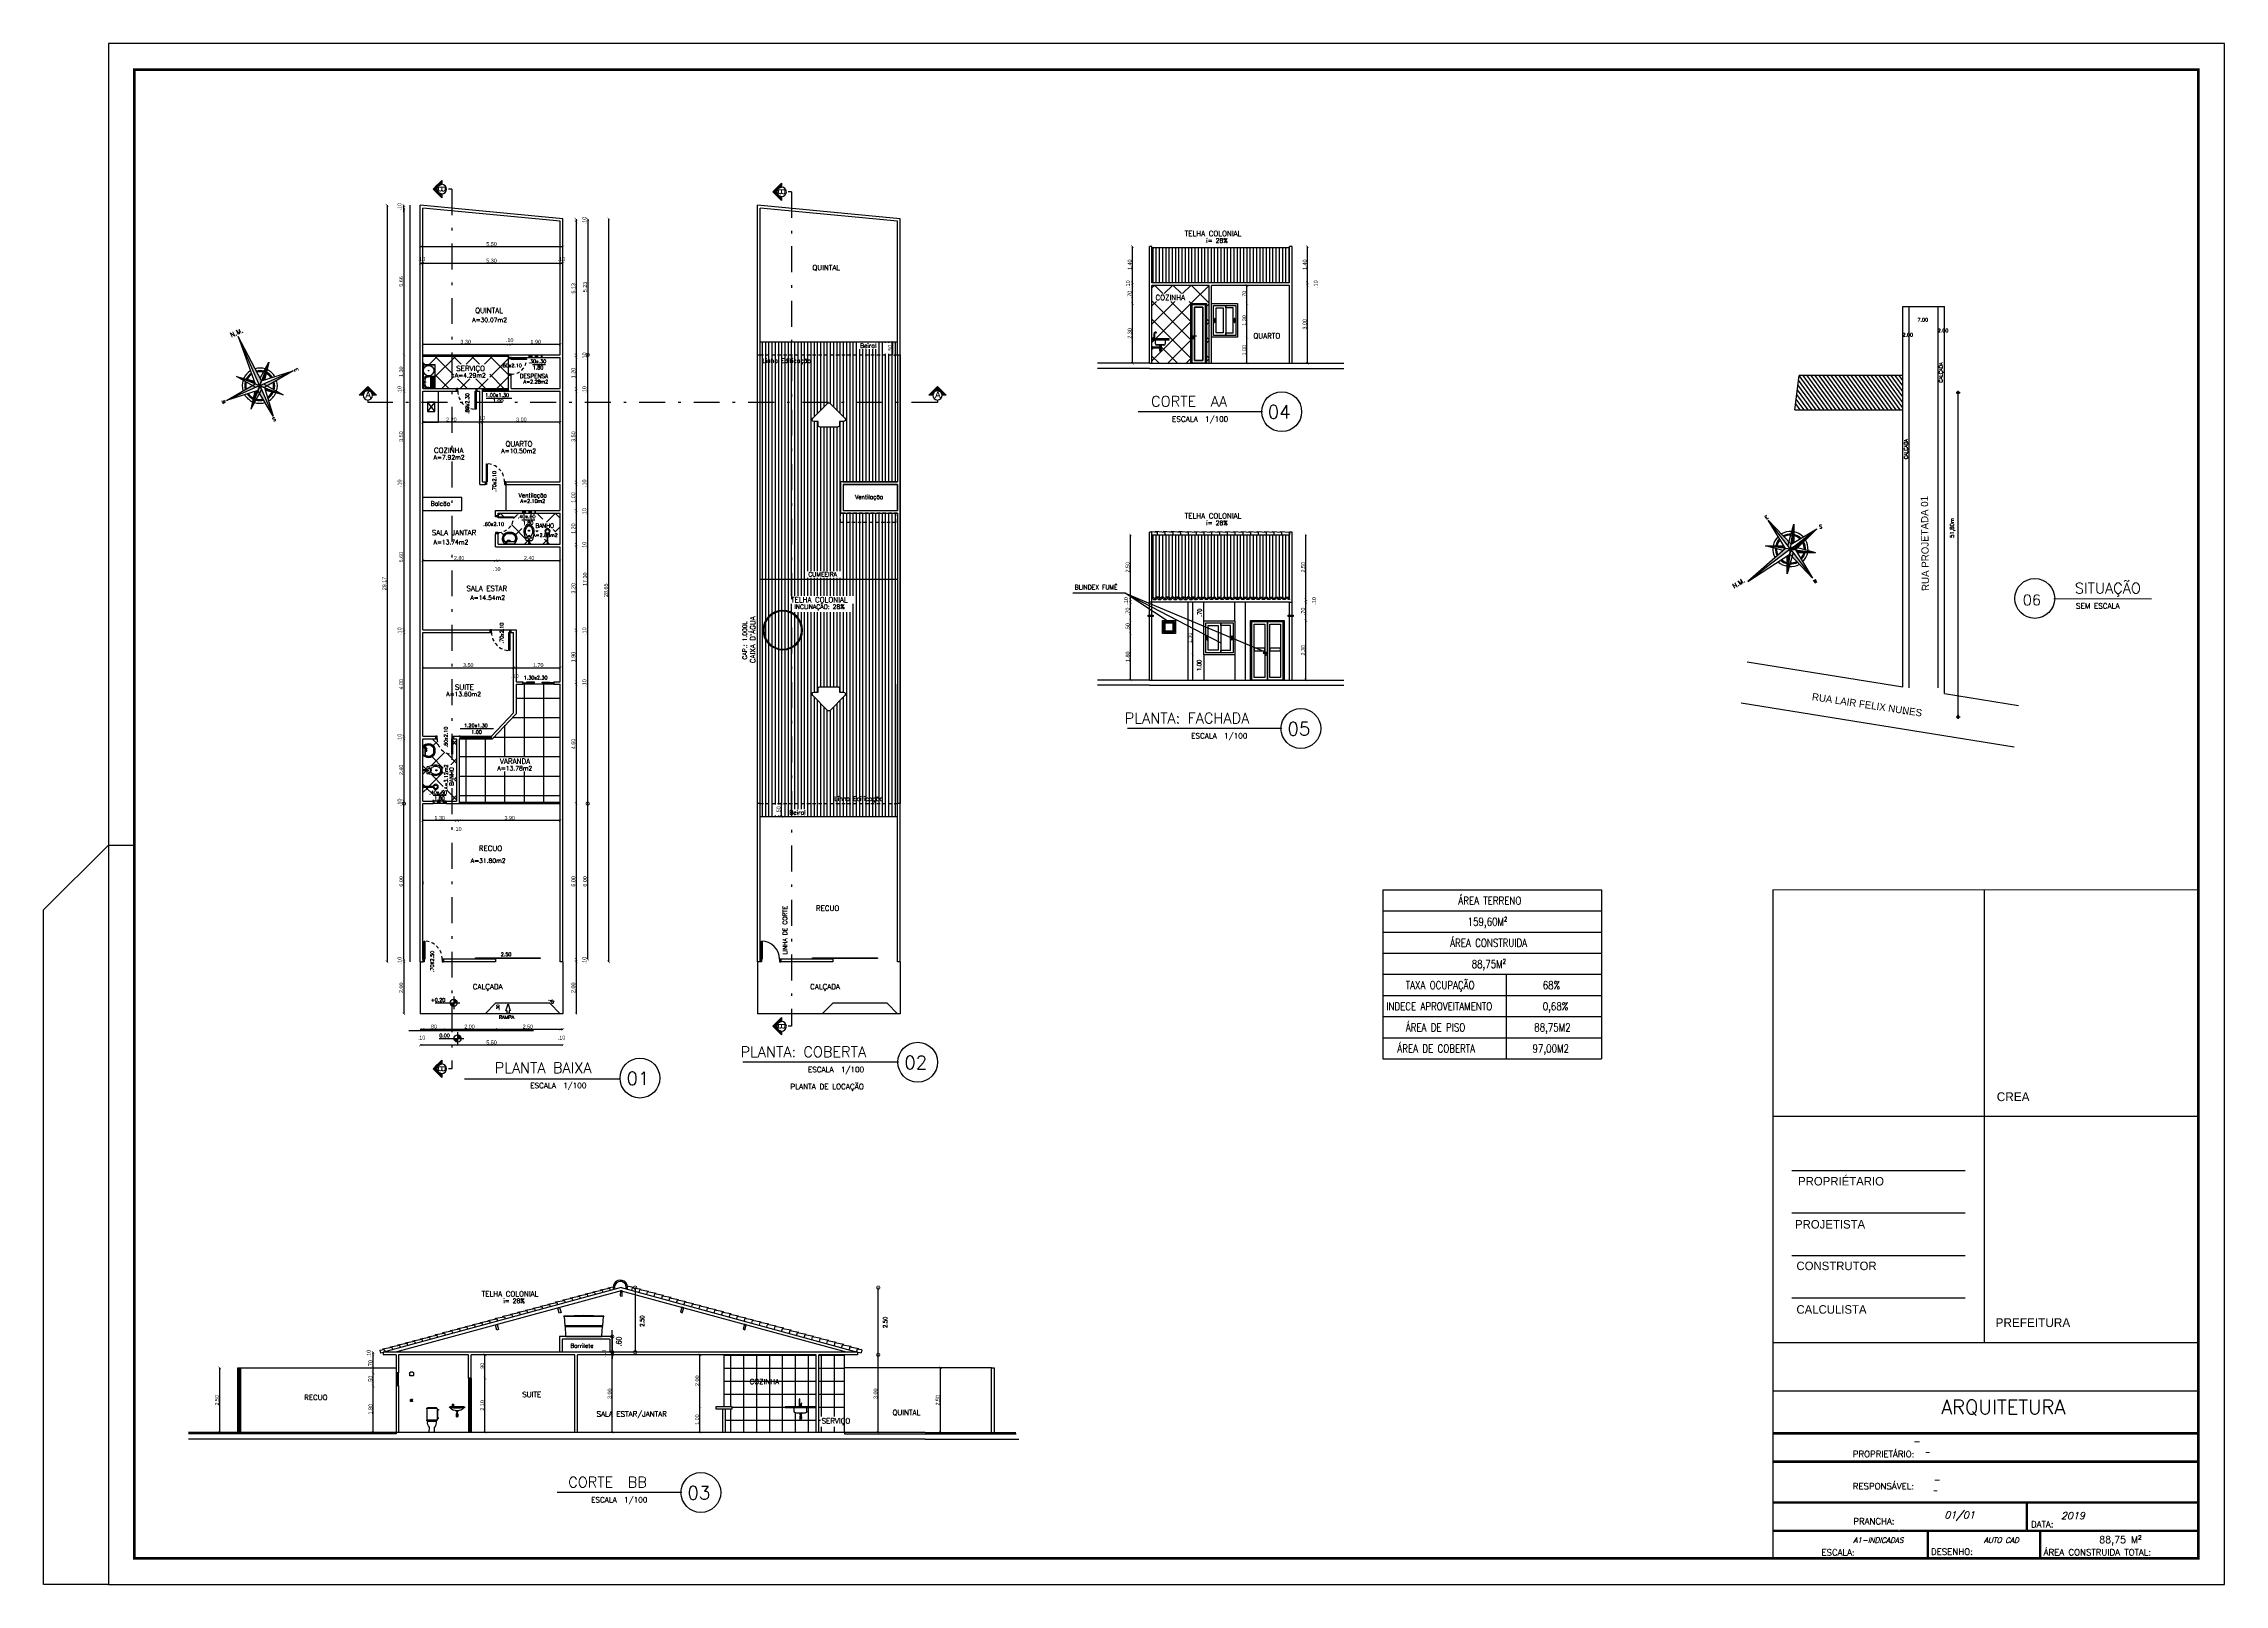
# Model space of a CAD drawing. Extents: x 1223 to 2114, y 507 to 973.
# Drawn here: x 1223.4 to 1307.5, y 507.2 to 566.6 of the extents above; entities that cross this region are included whole.
import ezdxf

# ---------------------------------------------------------------- set-up
doc = ezdxf.new("R2010")
doc.units = 0
doc.header["$MEASUREMENT"] = 0
doc.linetypes.add('DASHDOTX2', pattern=[2, 1, -0.5, 0, -0.5])
doc.linetypes.add('HIDDEN2', pattern=[0.1875, 0.125, -0.0625])
doc.layers.get('0').update_dxf_attribs({"linetype": 'CONTINUOUS'})
doc.layers.get('DEFPOINTS').update_dxf_attribs({"linetype": 'CONTINUOUS'})
for name, color, linetype in [('ARQ-COTAS', 4, 'CONTINUOUS'), ('BANHO_COZINHA', 7, 'CONTINUOUS'), ('CAIXA_DAGUA', 4, 'CONTINUOUS'), ('COTA', 7, 'CONTINUOUS'), ('DIVERSOS', 2, 'CONTINUOUS'), ('ESQUADRIAS', 3, 'CONTINUOUS'), ('ESQUADRIAS_TIGRE', 7, 'CONTINUOUS'), ('FORMATO', 4, 'CONTINUOUS'), ('JANELAS', 8, 'CONTINUOUS'), ('JANELAS_EX', 4, 'CONTINUOUS'), ('JANELAS_INTERNO', 2, 'CONTINUOUS'), ('PAREDE', 2, 'CONTINUOUS'), ('PAREDES', 2, 'CONTINUOUS'), ('PENA-20', 3, 'CONTINUOUS'), ('PILAR', 2, 'CONTINUOUS'), ('PILARES', 5, 'CONTINUOUS'), ('PORTAS', 4, 'CONTINUOUS'), ('PROJECAO', 7, 'HIDDEN2'), ('REBAIXO', 8, 'CONTINUOUS')]:
    doc.layers.add(name, color=color, linetype=linetype)
doc.styles.add('COTA', font='simplex.shx')
doc.styles.add('PADRAO_TXT', font='romans.shx')
doc.styles.add('PADRAO_TXT2', font='romant', dxfattribs={"height": 0.6})
doc.styles.add('REG80', font='romans.shx', dxfattribs={"width": 0.8, "height": 0.2})
doc.styles.add('ROMANS', font='romans', dxfattribs={"height": 0.1})
doc.styles.add('ROMANT', font='romant.shx')
doc.dimstyles.new('1-100', dxfattribs={"dimtxt": 0.15, "dimasz": 0.1, "dimexe": 0.05, "dimexo": 0.1, "dimgap": 0.03, "dimtad": 1, "dimzin": 5, "dimdsep": 46, "dimtxsty": 'Standard', "dimblk": 'ARCHTICK', "dimcen": 0, "dimse1": 1, "dimse2": 1, "dimclrd": 256, "dimclre": 256, "dimclrt": 3, "dimadec": 0, "dimazin": 0, "dimtfac": 1, "dimtofl": 0, "dimtmove": 2, "dimatfit": 3, "dimldrblk": 'ARCHTICK', "dimfxl": 0, "dimtolj": 1, "dimarcsym": 0})

# ---------------------------------------------------------------- blocks, each defined once
blk = doc.blocks.new('*U216')
at = {"layer": 'PAREDES'}
blk.add_text('CONSTRUTOR', height=0.3277, dxfattribs=at).set_placement((1626.448, 535.997))
blk = doc.blocks.new('*U217')
at = {"layer": 'PAREDES'}
blk.add_text('CALCULISTA', height=0.3277, dxfattribs=at).set_placement((1626.448, 534.317))
blk = doc.blocks.new('*U218')
at = {"layer": 'PAREDES'}
blk.add_text('PROPRIÉTARIO', height=0.32771, dxfattribs=at).set_placement((1626.511, 539.261))
blk = doc.blocks.new('*U219')
at = {"layer": 'PAREDES'}
blk.add_text('PROJETISTA', height=0.3277, dxfattribs=at).set_placement((1626.393, 537.6))
blk = doc.blocks.new('*U220')
at = {"layer": 'PAREDES'}
blk.add_text('PREFEITURA', height=0.3399, dxfattribs=at).set_placement((1634.127, 533.802))
blk = doc.blocks.new('*U221')
at = {"layer": 'PAREDES'}
blk.add_text('CREA', height=0.3399, dxfattribs=at).set_placement((1634.173, 542.512))
blk = doc.blocks.new('*U222')
at = {"layer": 'REBAIXO', "color": 1, "style": 'ROMANS'}
blk.add_text('   ARQUITETURA', height=0.55023, dxfattribs=at).set_placement((1630.799, 530.443))
blk = doc.blocks.new('*U223')
at = {"layer": 'REBAIXO', "style": 'ROMANS'}
blk.add_text('ESCALA:', height=0.2428, dxfattribs=at).set_placement((1627.413, 524.99))
blk = doc.blocks.new('*U224')
at = {"layer": 'REBAIXO', "style": 'ROMANS'}
blk.add_text('PRANCHA:', height=0.2428, dxfattribs=at).set_placement((1629.051, 526.071))
blk = doc.blocks.new('*U225')
at = {"layer": 'REBAIXO', "style": 'ROMANS'}
blk.add_text('DESENHO:', height=0.2428, dxfattribs=at).set_placement((1631.637, 525.017))
blk = doc.blocks.new('*U226')
at = {"layer": 'REBAIXO', "style": 'ROMANS'}
blk.add_text('PROPRIETÁRIO:', height=0.24275, dxfattribs=at).set_placement((1629.03, 528.782))
blk = doc.blocks.new('*U227')
at = {"layer": 'REBAIXO', "style": 'ROMANS'}
blk.add_text('ÁREA CONSTRUIDA TOTAL:', height=0.24275, dxfattribs=at).set_placement((1635.981, 524.998))
blk = doc.blocks.new('*U228')
at = {"layer": 'REBAIXO', "style": 'ROMANS'}
blk.add_text('DATA:', height=0.2428, dxfattribs=at).set_placement((1635.494, 526.08))
blk = doc.blocks.new('*U229')
at = {"layer": 'REBAIXO', "style": 'ROMANS'}
blk.add_text('RESPONSÁVEL:', height=0.24275, dxfattribs=at).set_placement((1629.03, 527.546))
blk = doc.blocks.new('_ArchTick')
at = {"color": 0, "linetype": 'ByBlock', "const_width": 0.15}
blk.add_lwpolyline([(-0.5, -0.5), (0.5, 0.5)], dxfattribs=at)
blk = doc.blocks.new('*D629')
at = {"layer": 'ARQ-COTAS', "lineweight": -2, "transparency": 16777216}
blk.add_line((1243.302, 554.956), (1241.402, 554.956), dxfattribs=at)
at = {"layer": 'DEFPOINTS', "color": 0, "transparency": 16777216}
for p in [(1241.402, 554.956), (1241.402, 554.458), (1243.302, 554.558)]:
    blk.add_point(p, dxfattribs=at)
at = {"layer": 'ARQ-COTAS', "lineweight": -2, "transparency": 16777216, "xscale": 0.1, "yscale": 0.1, "zscale": 0.1, "rotation": 180}
blk.add_blockref('_ArchTick', (1241.402, 554.956), dxfattribs=at)
at = {"layer": 'ARQ-COTAS', "lineweight": -2, "transparency": 16777216, "xscale": 0.1, "yscale": 0.1, "zscale": 0.1}
blk.add_blockref('_ArchTick', (1243.302, 554.956), dxfattribs=at)
at = {"layer": 'ARQ-COTAS', "color": 3, "transparency": 16777216, "insert": (1242.352, 555.061), "char_height": 0.15, "attachment_point": 5}
blk.add_mtext('\\A1;1.90', dxfattribs=at)
blk = doc.blocks.new('*D630')
at = {"layer": 'ARQ-COTAS', "lineweight": -2, "transparency": 16777216}
blk.add_line((1237.272, 554.558), (1237.272, 553.258), dxfattribs=at)
at = {"layer": 'DEFPOINTS', "color": 0, "transparency": 16777216}
for p in [(1242.952, 554.558), (1237.272, 553.258), (1242.952, 553.258)]:
    blk.add_point(p, dxfattribs=at)
at = {"layer": 'ARQ-COTAS', "lineweight": -2, "transparency": 16777216, "xscale": 0.1, "yscale": 0.1, "zscale": 0.1}
for p, rotation in [((1237.272, 554.558), 90), ((1237.272, 553.258), 270)]:
    blk.add_blockref('_ArchTick', p, dxfattribs=dict(at, rotation=rotation))
at = {"layer": 'ARQ-COTAS', "color": 3, "transparency": 16777216, "insert": (1237.167, 553.908), "char_height": 0.15, "attachment_point": 5, "rotation": 90}
blk.add_mtext('\\A1;1.30', dxfattribs=at)
blk = doc.blocks.new('*D631')
at = {"layer": 'ARQ-COTAS', "lineweight": -2, "transparency": 16777216}
blk.add_line((1237.272, 553.258), (1237.272, 553.158), dxfattribs=at)
at = {"layer": 'DEFPOINTS', "color": 0, "transparency": 16777216}
for p in [(1237.272, 553.158), (1242.952, 553.258), (1242.952, 553.158)]:
    blk.add_point(p, dxfattribs=at)
at = {"layer": 'ARQ-COTAS', "lineweight": -2, "transparency": 16777216, "xscale": 0.1, "yscale": 0.1, "zscale": 0.1}
for p, rotation in [((1237.272, 553.258), 90), ((1237.272, 553.158), 270)]:
    blk.add_blockref('_ArchTick', p, dxfattribs=dict(at, rotation=rotation))
at = {"layer": 'ARQ-COTAS', "color": 3, "transparency": 16777216, "insert": (1237.102, 553.208), "char_height": 0.15, "attachment_point": 5, "rotation": 90}
blk.add_mtext('\\A1;.10', dxfattribs=at)
blk = doc.blocks.new('*D632')
at = {"layer": 'ARQ-COTAS', "lineweight": -2, "transparency": 16777216}
blk.add_line((1243.302, 551.958), (1240.302, 551.958), dxfattribs=at)
at = {"layer": 'DEFPOINTS', "color": 0, "transparency": 16777216}
for p in [(1240.302, 551.958), (1240.302, 551.828), (1243.302, 551.828)]:
    blk.add_point(p, dxfattribs=at)
at = {"layer": 'ARQ-COTAS', "lineweight": -2, "transparency": 16777216, "xscale": 0.1, "yscale": 0.1, "zscale": 0.1, "rotation": 180}
blk.add_blockref('_ArchTick', (1240.302, 551.958), dxfattribs=at)
at = {"layer": 'ARQ-COTAS', "lineweight": -2, "transparency": 16777216, "xscale": 0.1, "yscale": 0.1, "zscale": 0.1}
blk.add_blockref('_ArchTick', (1243.302, 551.958), dxfattribs=at)
at = {"layer": 'ARQ-COTAS', "color": 3, "transparency": 16777216, "insert": (1241.802, 552.063), "char_height": 0.15, "attachment_point": 5}
blk.add_mtext('\\A1;3.00', dxfattribs=at)
blk = doc.blocks.new('BIDE')
at = {"layer": 'BANHO_COZINHA'}
for p, q in [((-0.19, 0.397), (-0.134, 0.171)), ((-0.105, 0.149), (0.097, 0.149)), ((-0.023, 0.149), (-0.023, -0.001)), ((0.017, 0.149), (0.017, -0.001)), ((0.176, 0.397), (0.127, 0.172))]:
    blk.add_line(p, q, dxfattribs=at)
blk.add_lwpolyline([(0.176, 0.396, 0.00058), (0.176, 0.397, 0.07973), (0.192, 0.495, 0.07973), (0.176, 0.593, 0.088644), (0.134, 0.671, 0.105072), (0.067, 0.726, 0.120616), (-0.007, 0.744, 0.120616), (-0.081, 0.726, 0.105072), (-0.147, 0.671, 0.088644), (-0.19, 0.593, 0.07973), (-0.206, 0.495, 0.07973)], format="xyb", dxfattribs=at)
blk.add_lwpolyline([(-0.152, 0.495, 0.074892), (-0.14, 0.416, 0.085397), (-0.109, 0.353, 0.106179), (-0.058, 0.309, 0.127661), (-0.003, 0.295, 0.127661), (0.051, 0.309, 0.106179), (0.102, 0.353, 0.085397), (0.133, 0.416, 0.074892), (0.145, 0.495, 0.074892), (0.133, 0.573, 0.085397), (0.102, 0.636, 0.106179), (0.051, 0.68, 0.127661), (-0.003, 0.694, 0.127661), (-0.058, 0.68, 0.106179), (-0.109, 0.636, 0.085397), (-0.14, 0.573, 0.074892)], format="xyb", close=True, dxfattribs=at)
for centre in [(-0.085, 0.251), (-0.004, 0.522), (-0.004, 0.197), (0.077, 0.251)]:
    blk.add_circle(centre, 0.0226, dxfattribs=at)
for centre, radius, start, end in [((0.108, 0.495), 0.313, 180, 198.23417), ((0.051, 0.476), 0.254, 198.23417, 198.36712), ((-0.105, 0.179), 0.03, 193.93535, 270), ((-0.006, 0.297), 0.04, 5.79726, 171.7626), ((0.097, 0.179), 0.03, 270, 347.59278)]:
    blk.add_arc(centre, radius, start, end, dxfattribs=at)
blk = doc.blocks.new('*D633')
at = {"layer": 'ARQ-COTAS', "lineweight": -2, "transparency": 16777216}
blk.add_line((1243.911, 543.958), (1243.911, 543.858), dxfattribs=at)
at = {"layer": 'DEFPOINTS', "color": 0, "transparency": 16777216}
for p in [(1241.56, 543.858), (1241.66, 543.958), (1243.911, 543.858)]:
    blk.add_point(p, dxfattribs=at)
at = {"layer": 'ARQ-COTAS', "lineweight": -2, "transparency": 16777216, "xscale": 0.1, "yscale": 0.1, "zscale": 0.1}
for p, rotation in [((1243.911, 543.958), 90), ((1243.911, 543.858), 270)]:
    blk.add_blockref('_ArchTick', p, dxfattribs=dict(at, rotation=rotation))
at = {"layer": 'ARQ-COTAS', "color": 3, "transparency": 16777216, "insert": (1244.231, 543.908), "char_height": 0.15, "attachment_point": 5, "rotation": 90}
blk.add_mtext('\\A1;.10', dxfattribs=at)
blk = doc.blocks.new('*D634')
at = {"layer": 'ARQ-COTAS', "lineweight": -2, "transparency": 16777216}
blk.add_line((1243.911, 543.858), (1243.911, 541.958), dxfattribs=at)
at = {"layer": 'DEFPOINTS', "color": 0, "transparency": 16777216}
for p in [(1241.56, 543.858), (1243.31, 541.958), (1243.911, 541.958)]:
    blk.add_point(p, dxfattribs=at)
at = {"layer": 'ARQ-COTAS', "lineweight": -2, "transparency": 16777216, "xscale": 0.1, "yscale": 0.1, "zscale": 0.1}
for p, rotation in [((1243.911, 543.858), 90), ((1243.911, 541.958), 270)]:
    blk.add_blockref('_ArchTick', p, dxfattribs=dict(at, rotation=rotation))
at = {"layer": 'ARQ-COTAS', "color": 3, "transparency": 16777216, "insert": (1243.806, 542.908), "char_height": 0.15, "attachment_point": 5, "rotation": 90}
blk.add_mtext('\\A1;1.90', dxfattribs=at)
blk = doc.blocks.new('*D635')
at = {"layer": 'ARQ-COTAS', "lineweight": -2, "transparency": 16777216}
blk.add_line((1243.911, 547.158), (1243.911, 543.958), dxfattribs=at)
at = {"layer": 'DEFPOINTS', "color": 0, "transparency": 16777216}
for p in [(1243.46, 547.158), (1241.66, 543.958), (1243.911, 543.958)]:
    blk.add_point(p, dxfattribs=at)
at = {"layer": 'ARQ-COTAS', "lineweight": -2, "transparency": 16777216, "xscale": 0.1, "yscale": 0.1, "zscale": 0.1}
for p, rotation in [((1243.911, 547.158), 90), ((1243.911, 543.958), 270)]:
    blk.add_blockref('_ArchTick', p, dxfattribs=dict(at, rotation=rotation))
at = {"layer": 'ARQ-COTAS', "color": 3, "transparency": 16777216, "insert": (1243.806, 545.558), "char_height": 0.15, "attachment_point": 5, "rotation": 90}
blk.add_mtext('\\A1;3.20', dxfattribs=at)
blk = doc.blocks.new('*D636')
at = {"layer": 'ARQ-COTAS', "lineweight": -2, "transparency": 16777216}
blk.add_line((1237.272, 549.658), (1237.272, 549.558), dxfattribs=at)
at = {"layer": 'DEFPOINTS', "color": 0, "transparency": 16777216}
for p in [(1237.272, 549.558), (1242.952, 549.658), (1243.129, 549.558)]:
    blk.add_point(p, dxfattribs=at)
at = {"layer": 'ARQ-COTAS', "lineweight": -2, "transparency": 16777216, "xscale": 0.1, "yscale": 0.1, "zscale": 0.1}
for p, rotation in [((1237.272, 549.658), 90), ((1237.272, 549.558), 270)]:
    blk.add_blockref('_ArchTick', p, dxfattribs=dict(at, rotation=rotation))
at = {"layer": 'ARQ-COTAS', "color": 3, "transparency": 16777216, "insert": (1237.102, 549.608), "char_height": 0.15, "attachment_point": 5, "rotation": 90}
blk.add_mtext('\\A1;.10', dxfattribs=at)
blk = doc.blocks.new('*D637')
at = {"layer": 'ARQ-COTAS', "lineweight": -2, "transparency": 16777216}
blk.add_line((1237.272, 549.558), (1237.272, 543.958), dxfattribs=at)
at = {"layer": 'DEFPOINTS', "color": 0, "transparency": 16777216}
for p in [(1240.202, 549.558), (1237.272, 543.958), (1239.252, 543.958)]:
    blk.add_point(p, dxfattribs=at)
at = {"layer": 'ARQ-COTAS', "lineweight": -2, "transparency": 16777216, "xscale": 0.1, "yscale": 0.1, "zscale": 0.1}
for p, rotation in [((1237.272, 549.558), 90), ((1237.272, 543.958), 270)]:
    blk.add_blockref('_ArchTick', p, dxfattribs=dict(at, rotation=rotation))
at = {"layer": 'ARQ-COTAS', "color": 3, "transparency": 16777216, "insert": (1237.167, 546.758), "char_height": 0.15, "attachment_point": 5, "rotation": 90}
blk.add_mtext('\\A1;5.60', dxfattribs=at)
blk = doc.blocks.new('*D638')
at = {"layer": 'ARQ-COTAS', "lineweight": -2, "transparency": 16777216}
blk.add_line((1243.302, 546.62), (1240.902, 546.62), dxfattribs=at)
at = {"layer": 'DEFPOINTS', "color": 0, "transparency": 16777216}
for p in [(1240.902, 547.258), (1243.302, 547.258), (1240.902, 546.62)]:
    blk.add_point(p, dxfattribs=at)
at = {"layer": 'ARQ-COTAS', "lineweight": -2, "transparency": 16777216, "xscale": 0.1, "yscale": 0.1, "zscale": 0.1, "rotation": 180}
blk.add_blockref('_ArchTick', (1240.902, 546.62), dxfattribs=at)
at = {"layer": 'ARQ-COTAS', "lineweight": -2, "transparency": 16777216, "xscale": 0.1, "yscale": 0.1, "zscale": 0.1}
blk.add_blockref('_ArchTick', (1243.302, 546.62), dxfattribs=at)
at = {"layer": 'ARQ-COTAS', "color": 3, "transparency": 16777216, "insert": (1242.102, 546.725), "char_height": 0.15, "attachment_point": 5}
blk.add_mtext('\\A1;2.40', dxfattribs=at)
blk = doc.blocks.new('*D639')
at = {"layer": 'ARQ-COTAS', "lineweight": -2, "transparency": 16777216}
blk.add_line((1243.911, 531.258), (1243.911, 531.158), dxfattribs=at)
at = {"layer": 'DEFPOINTS', "color": 0, "transparency": 16777216}
for p in [(1239.595, 531.258), (1239.595, 531.158), (1243.911, 531.158)]:
    blk.add_point(p, dxfattribs=at)
at = {"layer": 'ARQ-COTAS', "lineweight": -2, "transparency": 16777216, "xscale": 0.1, "yscale": 0.1, "zscale": 0.1}
for p, rotation in [((1243.911, 531.258), 90), ((1243.911, 531.158), 270)]:
    blk.add_blockref('_ArchTick', p, dxfattribs=dict(at, rotation=rotation))
at = {"layer": 'ARQ-COTAS', "color": 3, "transparency": 16777216, "insert": (1244.231, 531.208), "char_height": 0.15, "attachment_point": 5, "rotation": 90}
blk.add_mtext('\\A1;.10', dxfattribs=at)
blk = doc.blocks.new('*D640')
at = {"layer": 'ARQ-COTAS', "lineweight": -2, "transparency": 16777216}
blk.add_line((1243.302, 536.6), (1239.402, 536.6), dxfattribs=at)
at = {"layer": 'DEFPOINTS', "color": 0, "transparency": 16777216}
for p in [(1239.402, 537.258), (1239.402, 536.6), (1243.302, 537.258)]:
    blk.add_point(p, dxfattribs=at)
at = {"layer": 'ARQ-COTAS', "lineweight": -2, "transparency": 16777216, "xscale": 0.1, "yscale": 0.1, "zscale": 0.1, "rotation": 180}
blk.add_blockref('_ArchTick', (1239.402, 536.6), dxfattribs=at)
at = {"layer": 'ARQ-COTAS', "lineweight": -2, "transparency": 16777216, "xscale": 0.1, "yscale": 0.1, "zscale": 0.1}
blk.add_blockref('_ArchTick', (1243.302, 536.6), dxfattribs=at)
at = {"layer": 'ARQ-COTAS', "color": 3, "transparency": 16777216, "insert": (1241.352, 536.705), "char_height": 0.15, "attachment_point": 5}
blk.add_mtext('\\A1;3.90', dxfattribs=at)
blk = doc.blocks.new('*D641')
at = {"layer": 'ARQ-COTAS', "lineweight": -2, "transparency": 16777216}
blk.add_line((1243.402, 527.944), (1237.902, 527.944), dxfattribs=at)
at = {"layer": 'DEFPOINTS', "color": 0, "transparency": 16777216}
for p in [(1237.902, 530.158), (1243.402, 530.158), (1237.902, 527.944)]:
    blk.add_point(p, dxfattribs=at)
at = {"layer": 'ARQ-COTAS', "lineweight": -2, "transparency": 16777216, "xscale": 0.1, "yscale": 0.1, "zscale": 0.1, "rotation": 180}
blk.add_blockref('_ArchTick', (1237.902, 527.944), dxfattribs=at)
at = {"layer": 'ARQ-COTAS', "lineweight": -2, "transparency": 16777216, "xscale": 0.1, "yscale": 0.1, "zscale": 0.1}
blk.add_blockref('_ArchTick', (1243.402, 527.944), dxfattribs=at)
at = {"layer": 'ARQ-COTAS', "color": 3, "transparency": 16777216, "insert": (1240.652, 528.049), "char_height": 0.15, "attachment_point": 5}
blk.add_mtext('\\A1;5.50', dxfattribs=at)
blk = doc.blocks.new('*D642')
at = {"layer": 'ARQ-COTAS', "lineweight": -2, "transparency": 16777216}
blk.add_line((1243.911, 531.158), (1243.911, 529.158), dxfattribs=at)
at = {"layer": 'DEFPOINTS', "color": 0, "transparency": 16777216}
for p in [(1239.595, 531.158), (1243.56, 529.158), (1243.911, 529.158)]:
    blk.add_point(p, dxfattribs=at)
at = {"layer": 'ARQ-COTAS', "lineweight": -2, "transparency": 16777216, "xscale": 0.1, "yscale": 0.1, "zscale": 0.1}
for p, rotation in [((1243.911, 531.158), 90), ((1243.911, 529.158), 270)]:
    blk.add_blockref('_ArchTick', p, dxfattribs=dict(at, rotation=rotation))
at = {"layer": 'ARQ-COTAS', "color": 3, "transparency": 16777216, "insert": (1243.806, 530.158), "char_height": 0.15, "attachment_point": 5, "rotation": 90}
blk.add_mtext('\\A1;2.00', dxfattribs=at)
blk = doc.blocks.new('*D643')
at = {"layer": 'ARQ-COTAS', "lineweight": -2, "transparency": 16777216}
blk.add_line((1243.302, 528.554), (1240.802, 528.554), dxfattribs=at)
at = {"layer": 'DEFPOINTS', "color": 0, "transparency": 16777216}
for p in [(1243.302, 531.717), (1240.802, 531.158), (1240.802, 528.554)]:
    blk.add_point(p, dxfattribs=at)
at = {"layer": 'ARQ-COTAS', "lineweight": -2, "transparency": 16777216, "xscale": 0.1, "yscale": 0.1, "zscale": 0.1, "rotation": 180}
blk.add_blockref('_ArchTick', (1240.802, 528.554), dxfattribs=at)
at = {"layer": 'ARQ-COTAS', "lineweight": -2, "transparency": 16777216, "xscale": 0.1, "yscale": 0.1, "zscale": 0.1}
blk.add_blockref('_ArchTick', (1243.302, 528.554), dxfattribs=at)
at = {"layer": 'ARQ-COTAS', "color": 3, "transparency": 16777216, "insert": (1242.052, 528.659), "char_height": 0.15, "attachment_point": 5}
blk.add_mtext('\\A1;2.50', dxfattribs=at)
blk = doc.blocks.new('*D644')
at = {"layer": 'ARQ-COTAS', "lineweight": -2, "transparency": 16777216}
blk.add_line((1237.272, 553.158), (1237.272, 549.658), dxfattribs=at)
at = {"layer": 'DEFPOINTS', "color": 0, "transparency": 16777216}
for p in [(1242.952, 553.158), (1237.272, 549.658), (1242.952, 549.658)]:
    blk.add_point(p, dxfattribs=at)
at = {"layer": 'ARQ-COTAS', "lineweight": -2, "transparency": 16777216, "xscale": 0.1, "yscale": 0.1, "zscale": 0.1}
for p, rotation in [((1237.272, 553.158), 90), ((1237.272, 549.658), 270)]:
    blk.add_blockref('_ArchTick', p, dxfattribs=dict(at, rotation=rotation))
at = {"layer": 'ARQ-COTAS', "color": 3, "transparency": 16777216, "insert": (1237.167, 551.408), "char_height": 0.15, "attachment_point": 5, "rotation": 90}
blk.add_mtext('\\A1;3.50', dxfattribs=at)
blk = doc.blocks.new('*D645')
at = {"layer": 'ARQ-COTAS', "lineweight": -2, "transparency": 16777216}
blk.add_line((1256.131, 554.558), (1256.131, 555.058), dxfattribs=at)
at = {"layer": 'DEFPOINTS', "color": 0, "transparency": 16777216}
for p in [(1255.979, 555.058), (1255.979, 554.558), (1256.131, 555.058)]:
    blk.add_point(p, dxfattribs=at)
at = {"layer": 'ARQ-COTAS', "lineweight": -2, "transparency": 16777216, "xscale": 0.1, "yscale": 0.1, "zscale": 0.1}
for p, rotation in [((1256.131, 555.058), 90), ((1256.131, 554.558), 270)]:
    blk.add_blockref('_ArchTick', p, dxfattribs=dict(at, rotation=rotation))
at = {"layer": 'ARQ-COTAS', "color": 3, "transparency": 16777216, "insert": (1256.026, 554.808), "char_height": 0.15, "attachment_point": 5, "rotation": 90}
blk.add_mtext('\\A1;.50', dxfattribs=at)
blk = doc.blocks.new('SETA1')
at = {"layer": 'DIVERSOS'}
blk.add_lwpolyline([(-0.225, 0), (0.225, 0, 0.414214), (0.275, 0.05), (0.275, 0.142), (0.379, 0.142, 0.668179), (0.415, 0.227), (0.035, 0.61, 0.414214), (-0.035, 0.61), (-0.415, 0.227, 0.668179), (-0.379, 0.142), (-0.275, 0.142), (-0.275, 0.05, 0.414214)], format="xyb", close=True, dxfattribs=at)
blk = doc.blocks.new('*X230')
at = {"color": 0}
for p, q in [((1597.055, 554.558), (1597.055, 555.058)), ((1597.055, 545.908), (1597.055, 554.558)), ((1597.18, 554.558), (1597.18, 555.058)), ((1597.18, 545.908), (1597.18, 554.558)), ((1597.305, 554.558), (1597.305, 555.058)), ((1597.305, 545.908), (1597.305, 554.558)), ((1597.43, 554.558), (1597.43, 555.058)), ((1597.43, 545.908), (1597.43, 554.558)), ((1597.555, 554.558), (1597.555, 555.058)), ((1597.555, 545.908), (1597.555, 554.558)), ((1597.68, 554.558), (1597.68, 555.058)), ((1597.68, 545.908), (1597.68, 554.558)), ((1597.805, 554.558), (1597.805, 555.058)), ((1597.805, 545.908), (1597.805, 554.558)), ((1597.93, 554.558), (1597.93, 555.058)), ((1597.93, 545.908), (1597.93, 554.558)), ((1598.055, 554.558), (1598.055, 555.058)), ((1598.055, 545.908), (1598.055, 554.558)), ((1598.18, 554.558), (1598.18, 555.058)), ((1598.18, 545.908), (1598.18, 554.558)), ((1598.305, 554.558), (1598.305, 555.058)), ((1598.305, 545.908), (1598.305, 554.558)), ((1598.43, 554.558), (1598.43, 555.058)), ((1598.43, 545.908), (1598.43, 554.558)), ((1598.555, 554.558), (1598.555, 555.058)), ((1598.555, 545.908), (1598.555, 554.558)), ((1598.68, 554.558), (1598.68, 555.058)), ((1598.68, 545.908), (1598.68, 554.558)), ((1598.805, 554.558), (1598.805, 555.058)), ((1598.805, 546.222), (1598.805, 554.558)), ((1598.93, 554.558), (1598.93, 555.058)), ((1598.93, 546.222), (1598.93, 554.558)), ((1599.055, 554.558), (1599.055, 555.058)), ((1599.055, 552.179), (1599.055, 554.558)), ((1599.18, 554.558), (1599.18, 555.058)), ((1599.18, 552.305), (1599.18, 554.558)), ((1599.305, 554.558), (1599.305, 555.058)), ((1599.305, 552.431), (1599.305, 554.558)), ((1599.43, 554.558), (1599.43, 555.058)), ((1599.43, 552.557), (1599.43, 554.558)), ((1599.555, 554.558), (1599.555, 555.058)), ((1599.555, 552.683), (1599.555, 554.558)), ((1599.68, 554.558), (1599.68, 555.058)), ((1599.68, 552.673), (1599.68, 554.558)), ((1599.805, 554.558), (1599.805, 555.058)), ((1599.805, 552.547), (1599.805, 554.558)), ((1599.93, 554.558), (1599.93, 555.058)), ((1599.93, 552.421), (1599.93, 554.558)), ((1600.055, 554.558), (1600.055, 555.058)), ((1600.055, 552.294), (1600.055, 554.558)), ((1600.18, 554.558), (1600.18, 555.058)), ((1600.18, 552.168), (1600.18, 554.558)), ((1600.305, 554.558), (1600.305, 555.058)), ((1600.305, 549.658), (1600.305, 554.558)), ((1600.43, 554.558), (1600.43, 555.058)), ((1600.43, 549.658), (1600.43, 554.558)), ((1600.555, 554.558), (1600.555, 555.058)), ((1600.555, 549.658), (1600.555, 554.558)), ((1600.68, 554.558), (1600.68, 555.058)), ((1600.68, 549.658), (1600.68, 554.558)), ((1600.805, 555.038), (1600.805, 555.058)), ((1600.805, 554.558), (1600.805, 554.783)), ((1600.805, 549.658), (1600.805, 554.558)), ((1600.93, 555.038), (1600.93, 555.058)), ((1600.93, 554.558), (1600.93, 554.783)), ((1600.93, 549.658), (1600.93, 554.558)), ((1601.055, 555.038), (1601.055, 555.058)), ((1601.055, 554.558), (1601.055, 554.783)), ((1601.055, 549.658), (1601.055, 554.558)), ((1601.18, 555.038), (1601.18, 555.058)), ((1601.18, 554.558), (1601.18, 554.783)), ((1601.18, 549.658), (1601.18, 554.558)), ((1601.305, 555.038), (1601.305, 555.058)), ((1601.305, 554.558), (1601.305, 554.783)), ((1601.305, 549.658), (1601.305, 554.558)), ((1601.43, 555.038), (1601.43, 555.058)), ((1601.43, 554.558), (1601.43, 554.783)), ((1601.43, 549.658), (1601.43, 554.558)), ((1601.555, 554.558), (1601.555, 555.058)), ((1601.555, 549.658), (1601.555, 554.558)), ((1601.68, 554.558), (1601.68, 555.058)), ((1601.68, 549.658), (1601.68, 554.558)), ((1601.805, 555.022), (1601.805, 555.058)), ((1601.805, 554.558), (1601.805, 554.594)), ((1601.805, 549.658), (1601.805, 554.558)), ((1601.93, 555.022), (1601.93, 555.058)), ((1601.93, 554.558), (1601.93, 554.594)), ((1601.93, 549.658), (1601.93, 554.558)), ((1602.055, 554.558), (1602.055, 555.058)), ((1602.055, 549.658), (1602.055, 554.558)), ((1602.18, 554.558), (1602.18, 555.058)), ((1602.18, 549.658), (1602.18, 554.558)), ((1599.055, 546.222), (1599.055, 551.985)), ((1599.18, 546.222), (1599.18, 551.985)), ((1599.305, 546.222), (1599.305, 551.772)), ((1599.43, 546.222), (1599.43, 551.772)), ((1599.555, 546.222), (1599.555, 551.772)), ((1599.68, 546.222), (1599.68, 551.772)), ((1599.805, 546.222), (1599.805, 551.772)), ((1599.93, 546.222), (1599.93, 551.772)), ((1600.055, 546.222), (1600.055, 551.985)), ((1600.18, 549.658), (1600.18, 551.985)), ((1600.18, 545.908), (1600.18, 548.458)), ((1600.305, 545.908), (1600.305, 548.458)), ((1600.43, 545.908), (1600.43, 548.458)), ((1600.555, 545.908), (1600.555, 548.458)), ((1600.68, 545.908), (1600.68, 548.458)), ((1600.805, 545.908), (1600.805, 548.458)), ((1600.93, 545.908), (1600.93, 548.458)), ((1601.055, 545.908), (1601.055, 548.458)), ((1601.18, 545.908), (1601.18, 548.458)), ((1601.305, 545.908), (1601.305, 548.458)), ((1601.43, 545.908), (1601.43, 548.458)), ((1601.555, 545.908), (1601.555, 548.458)), ((1601.68, 545.908), (1601.68, 548.458)), ((1601.805, 545.908), (1601.805, 548.458)), ((1601.93, 545.908), (1601.93, 548.458)), ((1602.055, 545.908), (1602.055, 548.458)), ((1602.18, 545.908), (1602.18, 548.458)), ((1597.055, 537.258), (1597.055, 545.908)), ((1597.18, 537.258), (1597.18, 545.908)), ((1597.305, 537.258), (1597.305, 545.908)), ((1597.43, 537.258), (1597.43, 545.908)), ((1597.555, 537.258), (1597.555, 545.908)), ((1597.68, 537.258), (1597.68, 545.908)), ((1597.805, 537.258), (1597.805, 545.908)), ((1597.93, 537.258), (1597.93, 545.908)), ((1598.055, 537.258), (1598.055, 545.908)), ((1598.18, 545.265), (1598.18, 545.908)), ((1598.305, 545.265), (1598.305, 545.908)), ((1598.43, 545.265), (1598.43, 545.908)), ((1598.555, 545.265), (1598.555, 545.908)), ((1598.68, 545.265), (1598.68, 545.908)), ((1598.805, 545.908), (1598.805, 545.967)), ((1598.805, 545.265), (1598.805, 545.908)), ((1598.93, 545.908), (1598.93, 545.967)), ((1598.93, 545.265), (1598.93, 545.908)), ((1599.055, 545.908), (1599.055, 545.967)), ((1599.055, 545.265), (1599.055, 545.908)), ((1599.18, 545.908), (1599.18, 545.967)), ((1599.18, 545.265), (1599.18, 545.908)), ((1599.305, 545.908), (1599.305, 545.967)), ((1599.305, 545.265), (1599.305, 545.908)), ((1599.43, 545.908), (1599.43, 545.967)), ((1599.43, 545.265), (1599.43, 545.908)), ((1599.555, 545.908), (1599.555, 545.967)), ((1599.555, 545.265), (1599.555, 545.908)), ((1599.68, 545.908), (1599.68, 545.967)), ((1599.68, 545.265), (1599.68, 545.908)), ((1599.805, 545.908), (1599.805, 545.967)), ((1599.805, 545.265), (1599.805, 545.908)), ((1599.93, 545.908), (1599.93, 545.967)), ((1599.93, 545.265), (1599.93, 545.908)), ((1600.055, 545.908), (1600.055, 545.967)), ((1600.055, 545.265), (1600.055, 545.908)), ((1600.18, 545.265), (1600.18, 545.908)), ((1600.305, 545.265), (1600.305, 545.908)), ((1600.43, 545.265), (1600.43, 545.908)), ((1600.555, 545.265), (1600.555, 545.908)), ((1600.68, 537.258), (1600.68, 545.908)), ((1600.805, 537.258), (1600.805, 545.908)), ((1600.93, 537.258), (1600.93, 545.908)), ((1601.055, 537.258), (1601.055, 545.908)), ((1601.18, 537.258), (1601.18, 545.908)), ((1601.305, 537.258), (1601.305, 545.908)), ((1601.43, 537.258), (1601.43, 545.908)), ((1601.555, 537.258), (1601.555, 545.908)), ((1601.68, 537.258), (1601.68, 545.908)), ((1601.805, 537.258), (1601.805, 545.908)), ((1601.93, 537.258), (1601.93, 545.908)), ((1602.055, 537.258), (1602.055, 545.908)), ((1602.18, 537.258), (1602.18, 545.908)), ((1598.18, 537.258), (1598.18, 544.965)), ((1598.305, 537.258), (1598.305, 544.639)), ((1598.43, 537.258), (1598.43, 544.639)), ((1598.555, 537.258), (1598.555, 544.639)), ((1598.68, 537.258), (1598.68, 544.639)), ((1598.805, 537.258), (1598.805, 544.639)), ((1598.93, 537.258), (1598.93, 544.639)), ((1599.055, 541.553), (1599.055, 544.639)), ((1599.18, 541.553), (1599.18, 544.639)), ((1599.305, 541.766), (1599.305, 544.639)), ((1599.43, 541.766), (1599.43, 544.639)), ((1599.555, 541.766), (1599.555, 544.639)), ((1599.68, 541.766), (1599.68, 544.639)), ((1599.805, 541.766), (1599.805, 544.639)), ((1599.93, 541.766), (1599.93, 544.639)), ((1600.055, 541.553), (1600.055, 544.639)), ((1600.18, 541.553), (1600.18, 544.639)), ((1600.305, 537.258), (1600.305, 544.639)), ((1600.43, 537.258), (1600.43, 544.639)), ((1600.555, 537.258), (1600.555, 544.965)), ((1599.055, 537.258), (1599.055, 541.36)), ((1599.18, 537.258), (1599.18, 541.233)), ((1599.305, 537.258), (1599.305, 541.107)), ((1599.43, 537.258), (1599.43, 540.981)), ((1599.555, 537.258), (1599.555, 540.855)), ((1599.68, 537.258), (1599.68, 540.865)), ((1599.805, 537.258), (1599.805, 540.991)), ((1599.93, 537.258), (1599.93, 541.118)), ((1600.055, 537.258), (1600.055, 541.244)), ((1600.18, 537.258), (1600.18, 541.37)), ((1597.055, 536.758), (1597.055, 537.258)), ((1597.18, 536.758), (1597.18, 537.258)), ((1597.305, 536.758), (1597.305, 537.258)), ((1597.43, 536.758), (1597.43, 537.258)), ((1597.555, 537.222), (1597.555, 537.258)), ((1597.555, 536.758), (1597.555, 536.794)), ((1597.68, 537.222), (1597.68, 537.258)), ((1597.68, 536.758), (1597.68, 536.794)), ((1597.805, 537.222), (1597.805, 537.258)), ((1597.805, 536.758), (1597.805, 536.794)), ((1597.93, 536.758), (1597.93, 537.258)), ((1598.055, 536.758), (1598.055, 537.258)), ((1598.18, 537.044), (1598.18, 537.258)), ((1598.18, 536.758), (1598.18, 536.789)), ((1598.305, 537.044), (1598.305, 537.258)), ((1598.305, 536.758), (1598.305, 536.789)), ((1598.43, 537.044), (1598.43, 537.258)), ((1598.43, 536.758), (1598.43, 536.789)), ((1598.555, 537.044), (1598.555, 537.258)), ((1598.555, 536.758), (1598.555, 536.789)), ((1598.68, 537.044), (1598.68, 537.258)), ((1598.68, 536.758), (1598.68, 536.789)), ((1598.805, 536.758), (1598.805, 537.258)), ((1598.93, 536.758), (1598.93, 537.258)), ((1599.055, 536.758), (1599.055, 537.258)), ((1599.18, 536.758), (1599.18, 537.258)), ((1599.305, 536.758), (1599.305, 537.258)), ((1599.43, 536.758), (1599.43, 537.258)), ((1599.555, 536.758), (1599.555, 537.258)), ((1599.68, 536.758), (1599.68, 537.258)), ((1599.805, 536.758), (1599.805, 537.258)), ((1599.93, 536.758), (1599.93, 537.258)), ((1600.055, 536.758), (1600.055, 537.258)), ((1600.18, 536.758), (1600.18, 537.258)), ((1600.305, 536.758), (1600.305, 537.258)), ((1600.43, 536.758), (1600.43, 537.258)), ((1600.555, 536.758), (1600.555, 537.258)), ((1600.68, 536.758), (1600.68, 537.258)), ((1600.805, 536.758), (1600.805, 537.258)), ((1600.93, 536.758), (1600.93, 537.258)), ((1601.055, 536.758), (1601.055, 537.258)), ((1601.18, 536.758), (1601.18, 537.258)), ((1601.305, 536.758), (1601.305, 537.258)), ((1601.43, 536.758), (1601.43, 537.258)), ((1601.555, 536.758), (1601.555, 537.258)), ((1601.68, 536.758), (1601.68, 537.258)), ((1601.805, 536.758), (1601.805, 537.258)), ((1601.93, 536.758), (1601.93, 537.258)), ((1602.055, 536.758), (1602.055, 537.258)), ((1602.18, 536.758), (1602.18, 537.258))]:
    blk.add_line(p, q, dxfattribs=at)
blk = doc.blocks.new('CXC1000')
at = {"layer": 'CAIXA_DAGUA'}
for radius in [0.76, 0.73]:
    blk.add_circle((0, 0), radius, dxfattribs=at)
blk = doc.blocks.new('*D646')
at = {"layer": 'ARQ-COTAS', "lineweight": -2, "transparency": 16777216}
blk.add_line((1243.911, 541.858), (1243.911, 537.258), dxfattribs=at)
at = {"layer": 'DEFPOINTS', "color": 0, "transparency": 16777216}
for p in [(1243.46, 541.858), (1243.024, 537.258), (1243.911, 537.258)]:
    blk.add_point(p, dxfattribs=at)
at = {"layer": 'ARQ-COTAS', "lineweight": -2, "transparency": 16777216, "xscale": 0.1, "yscale": 0.1, "zscale": 0.1}
for p, rotation in [((1243.911, 541.858), 90), ((1243.911, 537.258), 270)]:
    blk.add_blockref('_ArchTick', p, dxfattribs=dict(at, rotation=rotation))
at = {"layer": 'ARQ-COTAS', "color": 3, "transparency": 16777216, "insert": (1243.806, 539.558), "char_height": 0.15, "attachment_point": 5, "rotation": 90}
blk.add_mtext('\\A1;4.60', dxfattribs=at)
blk = doc.blocks.new('_DOTSMALL')
at = {"color": 0, "linetype": 'ByBlock', "const_width": 0.5}
blk.add_lwpolyline([(-0.0625, 0, 1), (0.0625, 0, 1)], format="xyb", close=True, dxfattribs=at)
blk = doc.blocks.new('*D647')
at = {"layer": 'ARQ-COTAS', "lineweight": -2, "transparency": 16777216}
blk.add_line((1251.826, 537.258), (1251.826, 536.758), dxfattribs=at)
at = {"layer": 'DEFPOINTS', "color": 0, "transparency": 16777216}
for p in [(1251.826, 536.758), (1251.856, 537.258), (1251.856, 536.758)]:
    blk.add_point(p, dxfattribs=at)
at = {"layer": 'ARQ-COTAS', "lineweight": -2, "transparency": 16777216, "xscale": 0.1, "yscale": 0.1, "zscale": 0.1}
for p, rotation in [((1251.826, 537.258), 90), ((1251.826, 536.758), 270)]:
    blk.add_blockref('_ArchTick', p, dxfattribs=dict(at, rotation=rotation))
at = {"layer": 'ARQ-COTAS', "color": 3, "transparency": 16777216, "insert": (1251.721, 537.008), "char_height": 0.15, "attachment_point": 5, "rotation": 90}
blk.add_mtext('\\A1;.50', dxfattribs=at)
blk = doc.blocks.new('*D648')
at = {"layer": 'ARQ-COTAS', "lineweight": -2, "transparency": 16777216}
blk.add_line((1243.402, 528.554), (1243.302, 528.554), dxfattribs=at)
at = {"layer": 'DEFPOINTS', "color": 0, "transparency": 16777216}
for p in [(1243.302, 531.717), (1243.402, 531.717), (1243.302, 528.554)]:
    blk.add_point(p, dxfattribs=at)
at = {"layer": 'ARQ-COTAS', "lineweight": -2, "transparency": 16777216, "xscale": 0.1, "yscale": 0.1, "zscale": 0.1, "rotation": 180}
blk.add_blockref('_ArchTick', (1243.302, 528.554), dxfattribs=at)
at = {"layer": 'ARQ-COTAS', "lineweight": -2, "transparency": 16777216, "xscale": 0.1, "yscale": 0.1, "zscale": 0.1}
blk.add_blockref('_ArchTick', (1243.402, 528.554), dxfattribs=at)
at = {"layer": 'ARQ-COTAS', "color": 3, "transparency": 16777216, "insert": (1243.352, 528.234), "char_height": 0.15, "attachment_point": 5}
blk.add_mtext('\\A1;.10', dxfattribs=at)
blk = doc.blocks.new('CHUV')
at = {"layer": 'BANHO_COZINHA'}
for p, q in [((0, 0.045), (0, -0.045)), ((0.03, 0.015), (0, 0.045)), ((0.395, 0.015), (0.03, 0.015)), ((0.03, -0.015), (0.03, 0.015)), ((0, -0.045), (0.03, -0.015)), ((0.03, -0.015), (0.395, -0.015))]:
    blk.add_line(p, q, dxfattribs=at)
blk.add_circle((0.494, 0.001), 0.07, dxfattribs=at)
blk.add_arc((0.494, 0.001), 0.1, 189.14559, 171.89103, dxfattribs=at)
blk = doc.blocks.new('*D649')
at = {"layer": 'ARQ-COTAS', "lineweight": -2, "transparency": 16777216}
blk.add_line((1243.911, 548.458), (1243.911, 547.258), dxfattribs=at)
at = {"layer": 'DEFPOINTS', "color": 0, "transparency": 16777216}
for p in [(1243.287, 548.458), (1243.46, 547.258), (1243.911, 547.258)]:
    blk.add_point(p, dxfattribs=at)
at = {"layer": 'ARQ-COTAS', "lineweight": -2, "transparency": 16777216, "xscale": 0.1, "yscale": 0.1, "zscale": 0.1}
for p, rotation in [((1243.911, 548.458), 90), ((1243.911, 547.258), 270)]:
    blk.add_blockref('_ArchTick', p, dxfattribs=dict(at, rotation=rotation))
at = {"layer": 'ARQ-COTAS', "color": 3, "transparency": 16777216, "insert": (1243.806, 547.858), "char_height": 0.15, "attachment_point": 5, "rotation": 90}
blk.add_mtext('\\A1;1.20', dxfattribs=at)
blk = doc.blocks.new('*D650')
at = {"layer": 'ARQ-COTAS', "lineweight": -2, "transparency": 16777216}
blk.add_line((1243.911, 541.958), (1243.911, 541.858), dxfattribs=at)
at = {"layer": 'DEFPOINTS', "color": 0, "transparency": 16777216}
for p in [(1243.31, 541.958), (1243.46, 541.858), (1243.911, 541.858)]:
    blk.add_point(p, dxfattribs=at)
at = {"layer": 'ARQ-COTAS', "lineweight": -2, "transparency": 16777216, "xscale": 0.1, "yscale": 0.1, "zscale": 0.1}
for p, rotation in [((1243.911, 541.958), 90), ((1243.911, 541.858), 270)]:
    blk.add_blockref('_ArchTick', p, dxfattribs=dict(at, rotation=rotation))
at = {"layer": 'ARQ-COTAS', "color": 3, "transparency": 16777216, "insert": (1244.231, 541.908), "char_height": 0.15, "attachment_point": 5, "rotation": 90}
blk.add_mtext('\\A1;.10', dxfattribs=at)
blk = doc.blocks.new('*D651')
at = {"layer": 'ARQ-COTAS', "lineweight": -2, "transparency": 16777216}
blk.add_line((1243.911, 547.258), (1243.911, 547.158), dxfattribs=at)
at = {"layer": 'DEFPOINTS', "color": 0, "transparency": 16777216}
for p in [(1243.46, 547.258), (1243.46, 547.158), (1243.911, 547.158)]:
    blk.add_point(p, dxfattribs=at)
at = {"layer": 'ARQ-COTAS', "lineweight": -2, "transparency": 16777216, "xscale": 0.1, "yscale": 0.1, "zscale": 0.1}
for p, rotation in [((1243.911, 547.258), 90), ((1243.911, 547.158), 270)]:
    blk.add_blockref('_ArchTick', p, dxfattribs=dict(at, rotation=rotation))
at = {"layer": 'ARQ-COTAS', "color": 3, "transparency": 16777216, "insert": (1244.231, 547.208), "char_height": 0.15, "attachment_point": 5, "rotation": 90}
blk.add_mtext('\\A1;.10', dxfattribs=at)
blk = doc.blocks.new('*D652')
at = {"layer": 'ARQ-COTAS', "lineweight": -2, "transparency": 16777216}
blk.add_line((1243.911, 553.158), (1243.911, 549.658), dxfattribs=at)
at = {"layer": 'DEFPOINTS', "color": 0, "transparency": 16777216}
for p in [(1243.46, 553.158), (1243.287, 549.658), (1243.911, 549.658)]:
    blk.add_point(p, dxfattribs=at)
at = {"layer": 'ARQ-COTAS', "lineweight": -2, "transparency": 16777216, "xscale": 0.1, "yscale": 0.1, "zscale": 0.1}
for p, rotation in [((1243.911, 553.158), 90), ((1243.911, 549.658), 270)]:
    blk.add_blockref('_ArchTick', p, dxfattribs=dict(at, rotation=rotation))
at = {"layer": 'ARQ-COTAS', "color": 3, "transparency": 16777216, "insert": (1243.806, 551.408), "char_height": 0.15, "attachment_point": 5, "rotation": 90}
blk.add_mtext('\\A1;3.50', dxfattribs=at)
blk = doc.blocks.new('*D653')
at = {"layer": 'ARQ-COTAS', "lineweight": -2, "transparency": 16777216}
blk.add_line((1243.911, 549.658), (1243.911, 549.558), dxfattribs=at)
at = {"layer": 'DEFPOINTS', "color": 0, "transparency": 16777216}
for p in [(1243.287, 549.658), (1243.287, 549.558), (1243.911, 549.558)]:
    blk.add_point(p, dxfattribs=at)
at = {"layer": 'ARQ-COTAS', "lineweight": -2, "transparency": 16777216, "xscale": 0.1, "yscale": 0.1, "zscale": 0.1}
for p, rotation in [((1243.911, 549.658), 90), ((1243.911, 549.558), 270)]:
    blk.add_blockref('_ArchTick', p, dxfattribs=dict(at, rotation=rotation))
at = {"layer": 'ARQ-COTAS', "color": 3, "transparency": 16777216, "insert": (1244.231, 549.608), "char_height": 0.15, "attachment_point": 5, "rotation": 90}
blk.add_mtext('\\A1;.10', dxfattribs=at)
blk = doc.blocks.new('*D654')
at = {"layer": 'ARQ-COTAS', "lineweight": -2, "transparency": 16777216}
blk.add_line((1243.911, 549.558), (1243.911, 548.558), dxfattribs=at)
at = {"layer": 'DEFPOINTS', "color": 0, "transparency": 16777216}
for p in [(1243.287, 549.558), (1243.287, 548.558), (1243.911, 548.558)]:
    blk.add_point(p, dxfattribs=at)
at = {"layer": 'ARQ-COTAS', "lineweight": -2, "transparency": 16777216, "xscale": 0.1, "yscale": 0.1, "zscale": 0.1}
for p, rotation in [((1243.911, 549.558), 90), ((1243.911, 548.558), 270)]:
    blk.add_blockref('_ArchTick', p, dxfattribs=dict(at, rotation=rotation))
at = {"layer": 'ARQ-COTAS', "color": 3, "transparency": 16777216, "insert": (1243.806, 549.058), "char_height": 0.15, "attachment_point": 5, "rotation": 90}
blk.add_mtext('\\A1;1.00', dxfattribs=at)
blk = doc.blocks.new('*D655')
at = {"layer": 'ARQ-COTAS', "lineweight": -2, "transparency": 16777216}
blk.add_line((1243.911, 548.558), (1243.911, 548.458), dxfattribs=at)
at = {"layer": 'DEFPOINTS', "color": 0, "transparency": 16777216}
for p in [(1243.287, 548.558), (1243.287, 548.458), (1243.911, 548.458)]:
    blk.add_point(p, dxfattribs=at)
at = {"layer": 'ARQ-COTAS', "lineweight": -2, "transparency": 16777216, "xscale": 0.1, "yscale": 0.1, "zscale": 0.1}
for p, rotation in [((1243.911, 548.558), 90), ((1243.911, 548.458), 270)]:
    blk.add_blockref('_ArchTick', p, dxfattribs=dict(at, rotation=rotation))
at = {"layer": 'ARQ-COTAS', "color": 3, "transparency": 16777216, "insert": (1244.231, 548.508), "char_height": 0.15, "attachment_point": 5, "rotation": 90}
blk.add_mtext('\\A1;.10', dxfattribs=at)
blk = doc.blocks.new('*D656')
at = {"layer": 'ARQ-COTAS', "lineweight": -2, "transparency": 16777216}
blk.add_line((1243.911, 554.558), (1243.911, 554.458), dxfattribs=at)
at = {"layer": 'DEFPOINTS', "color": 0, "transparency": 16777216}
for p in [(1243.11, 554.558), (1243.11, 554.458), (1243.911, 554.458)]:
    blk.add_point(p, dxfattribs=at)
at = {"layer": 'ARQ-COTAS', "lineweight": -2, "transparency": 16777216, "xscale": 0.1, "yscale": 0.1, "zscale": 0.1}
for p, rotation in [((1243.911, 554.558), 90), ((1243.911, 554.458), 270)]:
    blk.add_blockref('_ArchTick', p, dxfattribs=dict(at, rotation=rotation))
at = {"layer": 'ARQ-COTAS', "color": 3, "transparency": 16777216, "insert": (1244.231, 554.508), "char_height": 0.15, "attachment_point": 5, "rotation": 90}
blk.add_mtext('\\A1;.10', dxfattribs=at)
blk = doc.blocks.new('*D657')
at = {"layer": 'ARQ-COTAS', "lineweight": -2, "transparency": 16777216}
blk.add_line((1243.911, 554.458), (1243.911, 553.258), dxfattribs=at)
at = {"layer": 'DEFPOINTS', "color": 0, "transparency": 16777216}
for p in [(1243.11, 554.458), (1243.46, 553.258), (1243.911, 553.258)]:
    blk.add_point(p, dxfattribs=at)
at = {"layer": 'ARQ-COTAS', "lineweight": -2, "transparency": 16777216, "xscale": 0.1, "yscale": 0.1, "zscale": 0.1}
for p, rotation in [((1243.911, 554.458), 90), ((1243.911, 553.258), 270)]:
    blk.add_blockref('_ArchTick', p, dxfattribs=dict(at, rotation=rotation))
at = {"layer": 'ARQ-COTAS', "color": 3, "transparency": 16777216, "insert": (1243.806, 553.858), "char_height": 0.15, "attachment_point": 5, "rotation": 90}
blk.add_mtext('\\A1;1.20', dxfattribs=at)
blk = doc.blocks.new('*D658')
at = {"layer": 'ARQ-COTAS', "lineweight": -2, "transparency": 16777216}
blk.add_line((1243.911, 553.258), (1243.911, 553.158), dxfattribs=at)
at = {"layer": 'DEFPOINTS', "color": 0, "transparency": 16777216}
for p in [(1243.46, 553.258), (1243.46, 553.158), (1243.911, 553.158)]:
    blk.add_point(p, dxfattribs=at)
at = {"layer": 'ARQ-COTAS', "lineweight": -2, "transparency": 16777216, "xscale": 0.1, "yscale": 0.1, "zscale": 0.1}
for p, rotation in [((1243.911, 553.258), 90), ((1243.911, 553.158), 270)]:
    blk.add_blockref('_ArchTick', p, dxfattribs=dict(at, rotation=rotation))
at = {"layer": 'ARQ-COTAS', "color": 3, "transparency": 16777216, "insert": (1244.231, 553.208), "char_height": 0.15, "attachment_point": 5, "rotation": 90}
blk.add_mtext('\\A1;.10', dxfattribs=at)
blk = doc.blocks.new('*D659')
at = {"layer": 'ARQ-COTAS', "lineweight": -2, "transparency": 16777216}
blk.add_line((1241.402, 554.956), (1241.302, 554.956), dxfattribs=at)
at = {"layer": 'DEFPOINTS', "color": 0, "transparency": 16777216}
for p in [(1241.302, 554.956), (1241.302, 554.558), (1241.402, 554.458)]:
    blk.add_point(p, dxfattribs=at)
at = {"layer": 'ARQ-COTAS', "lineweight": -2, "transparency": 16777216, "xscale": 0.1, "yscale": 0.1, "zscale": 0.1, "rotation": 180}
blk.add_blockref('_ArchTick', (1241.302, 554.956), dxfattribs=at)
at = {"layer": 'ARQ-COTAS', "lineweight": -2, "transparency": 16777216, "xscale": 0.1, "yscale": 0.1, "zscale": 0.1}
blk.add_blockref('_ArchTick', (1241.402, 554.956), dxfattribs=at)
at = {"layer": 'ARQ-COTAS', "color": 3, "transparency": 16777216, "insert": (1241.352, 555.126), "char_height": 0.15, "attachment_point": 5}
blk.add_mtext('\\A1;.10', dxfattribs=at)
blk = doc.blocks.new('*D660')
at = {"layer": 'ARQ-COTAS', "lineweight": -2, "transparency": 16777216}
blk.add_line((1241.302, 554.956), (1238.002, 554.956), dxfattribs=at)
at = {"layer": 'DEFPOINTS', "color": 0, "transparency": 16777216}
for p in [(1238.002, 554.956), (1238.002, 554.915), (1241.302, 554.558)]:
    blk.add_point(p, dxfattribs=at)
at = {"layer": 'ARQ-COTAS', "lineweight": -2, "transparency": 16777216, "xscale": 0.1, "yscale": 0.1, "zscale": 0.1, "rotation": 180}
blk.add_blockref('_ArchTick', (1238.002, 554.956), dxfattribs=at)
at = {"layer": 'ARQ-COTAS', "lineweight": -2, "transparency": 16777216, "xscale": 0.1, "yscale": 0.1, "zscale": 0.1}
blk.add_blockref('_ArchTick', (1241.302, 554.956), dxfattribs=at)
at = {"layer": 'ARQ-COTAS', "color": 3, "transparency": 16777216, "insert": (1239.652, 555.061), "char_height": 0.15, "attachment_point": 5}
blk.add_mtext('\\A1;3.30', dxfattribs=at)
blk = doc.blocks.new('*D661')
at = {"layer": 'ARQ-COTAS', "lineweight": -2, "transparency": 16777216}
blk.add_line((1237.272, 539.858), (1237.272, 539.758), dxfattribs=at)
at = {"layer": 'DEFPOINTS', "color": 0, "transparency": 16777216}
for p in [(1237.272, 539.758), (1239.909, 539.858), (1240.023, 539.758)]:
    blk.add_point(p, dxfattribs=at)
at = {"layer": 'ARQ-COTAS', "lineweight": -2, "transparency": 16777216, "xscale": 0.1, "yscale": 0.1, "zscale": 0.1}
for p, rotation in [((1237.272, 539.858), 90), ((1237.272, 539.758), 270)]:
    blk.add_blockref('_ArchTick', p, dxfattribs=dict(at, rotation=rotation))
at = {"layer": 'ARQ-COTAS', "color": 3, "transparency": 16777216, "insert": (1237.102, 539.808), "char_height": 0.15, "attachment_point": 5, "rotation": 90}
blk.add_mtext('\\A1;.10', dxfattribs=at)
blk = doc.blocks.new('*D662')
at = {"layer": 'ARQ-COTAS', "lineweight": -2, "transparency": 16777216}
blk.add_line((1237.272, 543.858), (1237.272, 539.858), dxfattribs=at)
at = {"layer": 'DEFPOINTS', "color": 0, "transparency": 16777216}
for p in [(1239.909, 543.858), (1237.272, 539.858), (1239.909, 539.858)]:
    blk.add_point(p, dxfattribs=at)
at = {"layer": 'ARQ-COTAS', "lineweight": -2, "transparency": 16777216, "xscale": 0.1, "yscale": 0.1, "zscale": 0.1}
for p, rotation in [((1237.272, 543.858), 90), ((1237.272, 539.858), 270)]:
    blk.add_blockref('_ArchTick', p, dxfattribs=dict(at, rotation=rotation))
at = {"layer": 'ARQ-COTAS', "color": 3, "transparency": 16777216, "insert": (1237.167, 541.858), "char_height": 0.15, "attachment_point": 5, "rotation": 90}
blk.add_mtext('\\A1;4.00', dxfattribs=at)
blk = doc.blocks.new('*D663')
at = {"layer": 'ARQ-COTAS', "lineweight": -2, "transparency": 16777216}
blk.add_line((1237.272, 531.158), (1237.272, 529.158), dxfattribs=at)
at = {"layer": 'DEFPOINTS', "color": 0, "transparency": 16777216}
for p in [(1239.402, 531.158), (1237.272, 529.158), (1239.402, 529.158)]:
    blk.add_point(p, dxfattribs=at)
at = {"layer": 'ARQ-COTAS', "lineweight": -2, "transparency": 16777216, "xscale": 0.1, "yscale": 0.1, "zscale": 0.1}
for p, rotation in [((1237.272, 531.158), 90), ((1237.272, 529.158), 270)]:
    blk.add_blockref('_ArchTick', p, dxfattribs=dict(at, rotation=rotation))
at = {"layer": 'ARQ-COTAS', "color": 3, "transparency": 16777216, "insert": (1237.167, 530.158), "char_height": 0.15, "attachment_point": 5, "rotation": 90}
blk.add_mtext('\\A1;2.00', dxfattribs=at)
blk = doc.blocks.new('*D664')
at = {"layer": 'ARQ-COTAS', "lineweight": -2, "transparency": 16777216}
blk.add_line((1240.802, 528.554), (1238.802, 528.554), dxfattribs=at)
at = {"layer": 'DEFPOINTS', "color": 0, "transparency": 16777216}
for p in [(1238.802, 531.158), (1240.802, 531.158), (1238.802, 528.554)]:
    blk.add_point(p, dxfattribs=at)
at = {"layer": 'ARQ-COTAS', "lineweight": -2, "transparency": 16777216, "xscale": 0.1, "yscale": 0.1, "zscale": 0.1, "rotation": 180}
blk.add_blockref('_ArchTick', (1238.802, 528.554), dxfattribs=at)
at = {"layer": 'ARQ-COTAS', "lineweight": -2, "transparency": 16777216, "xscale": 0.1, "yscale": 0.1, "zscale": 0.1}
blk.add_blockref('_ArchTick', (1240.802, 528.554), dxfattribs=at)
at = {"layer": 'ARQ-COTAS', "color": 3, "transparency": 16777216, "insert": (1239.802, 528.659), "char_height": 0.15, "attachment_point": 5}
blk.add_mtext('\\A1;2.00', dxfattribs=at)
blk = doc.blocks.new('*D665')
at = {"layer": 'ARQ-COTAS', "lineweight": -2, "transparency": 16777216}
blk.add_line((1238.802, 528.554), (1238.002, 528.554), dxfattribs=at)
at = {"layer": 'DEFPOINTS', "color": 0, "transparency": 16777216}
for p in [(1238.002, 532.406), (1238.802, 531.158), (1238.002, 528.554)]:
    blk.add_point(p, dxfattribs=at)
at = {"layer": 'ARQ-COTAS', "lineweight": -2, "transparency": 16777216, "xscale": 0.1, "yscale": 0.1, "zscale": 0.1, "rotation": 180}
blk.add_blockref('_ArchTick', (1238.002, 528.554), dxfattribs=at)
at = {"layer": 'ARQ-COTAS', "lineweight": -2, "transparency": 16777216, "xscale": 0.1, "yscale": 0.1, "zscale": 0.1}
blk.add_blockref('_ArchTick', (1238.802, 528.554), dxfattribs=at)
at = {"layer": 'ARQ-COTAS', "color": 3, "transparency": 16777216, "insert": (1238.402, 528.659), "char_height": 0.15, "attachment_point": 5}
blk.add_mtext('\\A1;.80', dxfattribs=at)
blk = doc.blocks.new('*D666')
at = {"layer": 'ARQ-COTAS', "lineweight": -2, "transparency": 16777216}
blk.add_line((1238.002, 528.554), (1237.902, 528.554), dxfattribs=at)
at = {"layer": 'DEFPOINTS', "color": 0, "transparency": 16777216}
for p in [(1237.902, 532.406), (1238.002, 532.406), (1237.902, 528.554)]:
    blk.add_point(p, dxfattribs=at)
at = {"layer": 'ARQ-COTAS', "lineweight": -2, "transparency": 16777216, "xscale": 0.1, "yscale": 0.1, "zscale": 0.1, "rotation": 180}
blk.add_blockref('_ArchTick', (1237.902, 528.554), dxfattribs=at)
at = {"layer": 'ARQ-COTAS', "lineweight": -2, "transparency": 16777216, "xscale": 0.1, "yscale": 0.1, "zscale": 0.1}
blk.add_blockref('_ArchTick', (1238.002, 528.554), dxfattribs=at)
at = {"layer": 'ARQ-COTAS', "color": 3, "transparency": 16777216, "insert": (1237.952, 528.234), "char_height": 0.15, "attachment_point": 5}
blk.add_mtext('\\A1;.10', dxfattribs=at)
blk = doc.blocks.new('*D667')
at = {"layer": 'ARQ-COTAS', "lineweight": -2, "transparency": 16777216}
blk.add_line((1237.272, 539.758), (1237.272, 537.358), dxfattribs=at)
at = {"layer": 'DEFPOINTS', "color": 0, "transparency": 16777216}
for p in [(1240.023, 539.758), (1237.272, 537.358), (1239.302, 537.358)]:
    blk.add_point(p, dxfattribs=at)
at = {"layer": 'ARQ-COTAS', "lineweight": -2, "transparency": 16777216, "xscale": 0.1, "yscale": 0.1, "zscale": 0.1}
for p, rotation in [((1237.272, 539.758), 90), ((1237.272, 537.358), 270)]:
    blk.add_blockref('_ArchTick', p, dxfattribs=dict(at, rotation=rotation))
at = {"layer": 'ARQ-COTAS', "color": 3, "transparency": 16777216, "insert": (1237.167, 538.558), "char_height": 0.15, "attachment_point": 5, "rotation": 90}
blk.add_mtext('\\A1;2.40', dxfattribs=at)
blk = doc.blocks.new('*D668')
at = {"layer": 'ARQ-COTAS', "lineweight": -2, "transparency": 16777216}
blk.add_line((1239.402, 536.6), (1239.302, 536.6), dxfattribs=at)
at = {"layer": 'DEFPOINTS', "color": 0, "transparency": 16777216}
for p in [(1239.302, 537.358), (1239.302, 536.6), (1239.402, 537.258)]:
    blk.add_point(p, dxfattribs=at)
at = {"layer": 'ARQ-COTAS', "lineweight": -2, "transparency": 16777216, "xscale": 0.1, "yscale": 0.1, "zscale": 0.1, "rotation": 180}
blk.add_blockref('_ArchTick', (1239.302, 536.6), dxfattribs=at)
at = {"layer": 'ARQ-COTAS', "lineweight": -2, "transparency": 16777216, "xscale": 0.1, "yscale": 0.1, "zscale": 0.1}
blk.add_blockref('_ArchTick', (1239.402, 536.6), dxfattribs=at)
at = {"layer": 'ARQ-COTAS', "color": 3, "transparency": 16777216, "insert": (1239.352, 536.28), "char_height": 0.15, "attachment_point": 5}
blk.add_mtext('\\A1;.10', dxfattribs=at)
blk = doc.blocks.new('*D669')
at = {"layer": 'ARQ-COTAS', "lineweight": -2, "transparency": 16777216}
blk.add_line((1237.272, 531.258), (1237.272, 531.158), dxfattribs=at)
at = {"layer": 'DEFPOINTS', "color": 0, "transparency": 16777216}
for p in [(1237.272, 531.158), (1239.402, 531.258), (1239.402, 531.158)]:
    blk.add_point(p, dxfattribs=at)
at = {"layer": 'ARQ-COTAS', "lineweight": -2, "transparency": 16777216, "xscale": 0.1, "yscale": 0.1, "zscale": 0.1}
for p, rotation in [((1237.272, 531.258), 90), ((1237.272, 531.158), 270)]:
    blk.add_blockref('_ArchTick', p, dxfattribs=dict(at, rotation=rotation))
at = {"layer": 'ARQ-COTAS', "color": 3, "transparency": 16777216, "insert": (1237.102, 531.208), "char_height": 0.15, "attachment_point": 5, "rotation": 90}
blk.add_mtext('\\A1;.10', dxfattribs=at)
blk = doc.blocks.new('LAVAT2')
at = {"layer": 'BANHO_COZINHA'}
for p, q in [((-0.154, 0.073), (-0.07, 0.157)), ((-0.121, 0.042), (-0.053, 0.143)), ((-0.053, 0.143), (-0.07, 0.157)), ((-0.042, 0.122), (0.045, 0.122)), ((0, 0.079), (0, 0.17))]:
    blk.add_line(p, q, dxfattribs=at)
for points in [[(-0.019, 0.468), (0.019, 0.468, -0.595397), (0.242, 0.101), (0.184, 0), (-0.184, 0), (-0.242, 0.101, -0.595397)], [(-0.019, 0.462), (0.019, 0.462, -0.59561), (0.237, 0.104), (0.181, 0.006), (-0.181, 0.006), (-0.237, 0.104, -0.59561)]]:
    blk.add_lwpolyline(points, format="xyb", close=True, dxfattribs=at)
for points in [[(-0.135, 0.092), (-0.184, 0.092), (-0.203, 0.124, -0.598795), (-0.019, 0.422), (0.019, 0.422, -0.599099), (0.203, 0.124), (0.184, 0.092), (-0.088, 0.092)], [(-0.13, 0.097), (-0.182, 0.097), (-0.199, 0.126, -0.599051), (-0.019, 0.417), (0.019, 0.417, -0.599358), (0.199, 0.126), (0.182, 0.097), (-0.084, 0.097)], [(-0.153, 0.074, 1.201911), (-0.117, 0.048, 1.201911)]]:
    blk.add_lwpolyline(points, format="xyb", dxfattribs=at)
for radius in [0.0263, 0.0209]:
    blk.add_circle((0, 0.122), radius, dxfattribs=at)
blk.add_arc((-0.065, 0.146), 0.012, 346.14878, 114.58148, dxfattribs=at)
blk = doc.blocks.new('*D670')
at = {"layer": 'ARQ-COTAS', "lineweight": -2, "transparency": 16777216}
blk.add_line((1237.272, 537.358), (1237.272, 537.258), dxfattribs=at)
at = {"layer": 'DEFPOINTS', "color": 0, "transparency": 16777216}
for p in [(1237.272, 537.258), (1239.302, 537.358), (1239.402, 537.258)]:
    blk.add_point(p, dxfattribs=at)
at = {"layer": 'ARQ-COTAS', "lineweight": -2, "transparency": 16777216, "xscale": 0.1, "yscale": 0.1, "zscale": 0.1}
for p, rotation in [((1237.272, 537.358), 90), ((1237.272, 537.258), 270)]:
    blk.add_blockref('_ArchTick', p, dxfattribs=dict(at, rotation=rotation))
at = {"layer": 'ARQ-COTAS', "color": 3, "transparency": 16777216, "insert": (1237.102, 537.308), "char_height": 0.15, "attachment_point": 5, "rotation": 90}
blk.add_mtext('\\A1;.10', dxfattribs=at)
blk = doc.blocks.new('*X231')
at = {"color": 0}
for p, q in [((1583.957, 539.096), (1583.97, 539.11)), ((1584.275, 538.708), (1584.806, 539.239)), ((1584.553, 539.527), (1584.322, 539.758)), ((1584.359, 539.499), (1584.516, 539.655)), ((1585.257, 538.823), (1584.876, 539.204)), ((1585.107, 539.539), (1585.257, 539.689)), ((1585.257, 539.53), (1585.107, 539.68)), ((1584.105, 538.561), (1583.957, 538.709)), ((1583.957, 538.389), (1584.088, 538.521)), ((1584.19, 537.915), (1584.745, 538.47)), ((1584.745, 537.921), (1584.291, 538.375)), ((1584.745, 538.628), (1584.31, 539.063)), ((1585.031, 538.756), (1585.257, 538.982)), ((1585.183, 538.201), (1585.257, 538.275)), ((1584.044, 537.915), (1583.957, 538.002)), ((1583.957, 537.682), (1584.16, 537.885)), ((1584.353, 537.605), (1584.074, 537.885)), ((1584.34, 537.358), (1584.383, 537.401)), ((1584.601, 537.358), (1584.557, 537.401)), ((1584.587, 537.605), (1584.763, 537.781)), ((1585.257, 537.409), (1584.885, 537.781)), ((1585.047, 537.358), (1585.257, 537.568)), ((1585.257, 538.116), (1585.183, 538.19))]:
    blk.add_line(p, q, dxfattribs=at)
blk = doc.blocks.new('*D671')
at = {"layer": 'ARQ-COTAS', "lineweight": -2, "transparency": 16777216}
blk.add_line((1239.302, 536.6), (1238.002, 536.6), dxfattribs=at)
at = {"layer": 'DEFPOINTS', "color": 0, "transparency": 16777216}
for p in [(1238.002, 537.258), (1238.002, 536.6), (1239.302, 537.358)]:
    blk.add_point(p, dxfattribs=at)
at = {"layer": 'ARQ-COTAS', "lineweight": -2, "transparency": 16777216, "xscale": 0.1, "yscale": 0.1, "zscale": 0.1, "rotation": 180}
blk.add_blockref('_ArchTick', (1238.002, 536.6), dxfattribs=at)
at = {"layer": 'ARQ-COTAS', "lineweight": -2, "transparency": 16777216, "xscale": 0.1, "yscale": 0.1, "zscale": 0.1}
blk.add_blockref('_ArchTick', (1239.302, 536.6), dxfattribs=at)
at = {"layer": 'ARQ-COTAS', "color": 3, "transparency": 16777216, "insert": (1238.652, 536.705), "char_height": 0.15, "attachment_point": 5}
blk.add_mtext('\\A1;1.30', dxfattribs=at)
blk = doc.blocks.new('*D672')
at = {"layer": 'ARQ-COTAS', "lineweight": -2, "transparency": 16777216}
blk.add_line((1240.802, 546.62), (1238.002, 546.62), dxfattribs=at)
at = {"layer": 'DEFPOINTS', "color": 0, "transparency": 16777216}
for p in [(1238.002, 547.158), (1240.802, 547.158), (1238.002, 546.62)]:
    blk.add_point(p, dxfattribs=at)
at = {"layer": 'ARQ-COTAS', "lineweight": -2, "transparency": 16777216, "xscale": 0.1, "yscale": 0.1, "zscale": 0.1, "rotation": 180}
blk.add_blockref('_ArchTick', (1238.002, 546.62), dxfattribs=at)
at = {"layer": 'ARQ-COTAS', "lineweight": -2, "transparency": 16777216, "xscale": 0.1, "yscale": 0.1, "zscale": 0.1}
blk.add_blockref('_ArchTick', (1240.802, 546.62), dxfattribs=at)
at = {"layer": 'ARQ-COTAS', "color": 3, "transparency": 16777216, "insert": (1239.402, 546.725), "char_height": 0.15, "attachment_point": 5}
blk.add_mtext('\\A1;2.80', dxfattribs=at)
blk = doc.blocks.new('*D673')
at = {"layer": 'ARQ-COTAS', "lineweight": -2, "transparency": 16777216}
blk.add_line((1240.902, 546.62), (1240.802, 546.62), dxfattribs=at)
at = {"layer": 'DEFPOINTS', "color": 0, "transparency": 16777216}
for p in [(1240.802, 547.158), (1240.902, 547.258), (1240.802, 546.62)]:
    blk.add_point(p, dxfattribs=at)
at = {"layer": 'ARQ-COTAS', "lineweight": -2, "transparency": 16777216, "xscale": 0.1, "yscale": 0.1, "zscale": 0.1, "rotation": 180}
blk.add_blockref('_ArchTick', (1240.802, 546.62), dxfattribs=at)
at = {"layer": 'ARQ-COTAS', "lineweight": -2, "transparency": 16777216, "xscale": 0.1, "yscale": 0.1, "zscale": 0.1}
blk.add_blockref('_ArchTick', (1240.902, 546.62), dxfattribs=at)
at = {"layer": 'ARQ-COTAS', "color": 3, "transparency": 16777216, "insert": (1240.852, 546.3), "char_height": 0.15, "attachment_point": 5}
blk.add_mtext('\\A1;.10', dxfattribs=at)
blk = doc.blocks.new('*D674')
at = {"layer": 'ARQ-COTAS', "lineweight": -2, "transparency": 16777216}
blk.add_line((1237.272, 543.958), (1237.272, 543.858), dxfattribs=at)
at = {"layer": 'DEFPOINTS', "color": 0, "transparency": 16777216}
for p in [(1237.272, 543.858), (1239.252, 543.958), (1239.252, 543.858)]:
    blk.add_point(p, dxfattribs=at)
at = {"layer": 'ARQ-COTAS', "lineweight": -2, "transparency": 16777216, "xscale": 0.1, "yscale": 0.1, "zscale": 0.1}
for p, rotation in [((1237.272, 543.958), 90), ((1237.272, 543.858), 270)]:
    blk.add_blockref('_ArchTick', p, dxfattribs=dict(at, rotation=rotation))
at = {"layer": 'ARQ-COTAS', "color": 3, "transparency": 16777216, "insert": (1237.102, 543.908), "char_height": 0.15, "attachment_point": 5, "rotation": 90}
blk.add_mtext('\\A1;.10', dxfattribs=at)
blk = doc.blocks.new('*D675')
at = {"layer": 'ARQ-COTAS', "lineweight": -2, "transparency": 16777216}
blk.add_line((1240.202, 551.958), (1238.002, 551.958), dxfattribs=at)
at = {"layer": 'DEFPOINTS', "color": 0, "transparency": 16777216}
for p in [(1238.002, 551.958), (1238.002, 551.651), (1240.202, 551.651)]:
    blk.add_point(p, dxfattribs=at)
at = {"layer": 'ARQ-COTAS', "lineweight": -2, "transparency": 16777216, "xscale": 0.1, "yscale": 0.1, "zscale": 0.1, "rotation": 180}
blk.add_blockref('_ArchTick', (1238.002, 551.958), dxfattribs=at)
at = {"layer": 'ARQ-COTAS', "lineweight": -2, "transparency": 16777216, "xscale": 0.1, "yscale": 0.1, "zscale": 0.1}
blk.add_blockref('_ArchTick', (1240.202, 551.958), dxfattribs=at)
at = {"layer": 'ARQ-COTAS', "color": 3, "transparency": 16777216, "insert": (1239.102, 552.063), "char_height": 0.15, "attachment_point": 5}
blk.add_mtext('\\A1;2.20', dxfattribs=at)
blk = doc.blocks.new('*X232')
at = {"color": 0}
for p, q in [((1584.044, 554.178), (1583.957, 554.265)), ((1584.189, 554.178), (1584.519, 554.508)), ((1585.155, 553.775), (1584.421, 554.508)), ((1584.437, 553.719), (1585.226, 554.508)), ((1585.433, 554.204), (1585.128, 554.508)), ((1585.629, 554.204), (1585.933, 554.508)), ((1586.14, 554.204), (1585.835, 554.508)), ((1586.336, 554.204), (1586.641, 554.508)), ((1586.535, 553.695), (1587.257, 554.417)), ((1587.257, 553.794), (1586.542, 554.508)), ((1587.257, 554.501), (1587.25, 554.508)), ((1584.964, 553.258), (1584.437, 553.785)), ((1584.683, 553.258), (1585.155, 553.729)), ((1585.671, 553.258), (1585.29, 553.64)), ((1585.391, 553.258), (1585.772, 553.64)), ((1586.378, 553.258), (1585.997, 553.64)), ((1586.098, 553.258), (1586.479, 553.64)), ((1587.085, 553.258), (1586.535, 553.809)), ((1586.805, 553.258), (1587.257, 553.71))]:
    blk.add_line(p, q, dxfattribs=at)
blk = doc.blocks.new('*D676')
at = {"layer": 'ARQ-COTAS', "lineweight": -2, "transparency": 16777216}
blk.add_line((1240.302, 551.958), (1240.202, 551.958), dxfattribs=at)
at = {"layer": 'DEFPOINTS', "color": 0, "transparency": 16777216}
for p in [(1240.202, 551.958), (1240.302, 551.828), (1240.202, 551.651)]:
    blk.add_point(p, dxfattribs=at)
at = {"layer": 'ARQ-COTAS', "lineweight": -2, "transparency": 16777216, "xscale": 0.1, "yscale": 0.1, "zscale": 0.1, "rotation": 180}
blk.add_blockref('_ArchTick', (1240.202, 551.958), dxfattribs=at)
at = {"layer": 'ARQ-COTAS', "lineweight": -2, "transparency": 16777216, "xscale": 0.1, "yscale": 0.1, "zscale": 0.1}
blk.add_blockref('_ArchTick', (1240.302, 551.958), dxfattribs=at)
at = {"layer": 'ARQ-COTAS', "color": 3, "transparency": 16777216, "insert": (1240.252, 552.128), "char_height": 0.15, "attachment_point": 5}
blk.add_mtext('\\A1;.10', dxfattribs=at)
blk = doc.blocks.new('CUBA1')
at = {"layer": 'BANHO_COZINHA'}
for p, q in [((-0.04, 0.03), (-0.2, 0.15)), ((0.04, 0.03), (0.2, 0.15)), ((-0.2, -0.15), (-0.04, -0.03)), ((0.2, -0.15), (0.04, -0.03))]:
    blk.add_line(p, q, dxfattribs=at)
blk.add_lwpolyline([(-0.05, -0.18), (-0.21, -0.18, -0.414214), (-0.23, -0.16), (-0.23, 0.16, -0.414214), (-0.21, 0.18), (0.21, 0.18, -0.414214), (0.23, 0.16), (0.23, -0.16, -0.414214), (0.21, -0.18), (-0.05, -0.18)], format="xyb", dxfattribs=at)
for radius in [0.0391, 0.024, 0.0147]:
    blk.add_circle((0, 0), radius, dxfattribs=at)
blk = doc.blocks.new('TANQUE2')
at = {"layer": 'BANHO_COZINHA'}
for p, q in [((-0.49, -0.18), (-0.52, -0.38)), ((-0.52, -0.38), (0, -0.38)), ((-0.49, -0.41), (-0.03, -0.41)), ((-0.49, -0.44), (-0.03, -0.44)), ((-0.49, -0.47), (-0.03, -0.47)), ((-0.49, -0.5), (-0.03, -0.5)), ((-0.49, -0.53), (-0.03, -0.53)), ((-0.03, -0.18), (0, -0.38))]:
    blk.add_line(p, q, dxfattribs=at)
for points in [[(-0.57, -0.6), (0.57, -0.6), (0.57, 0), (-0.57, 0)], [(0.56, -0.02), (-0.56, -0.02), (-0.56, -0.59), (0.56, -0.59)]]:
    blk.add_lwpolyline(points, close=True, dxfattribs=at)
blk.add_lwpolyline([(-0.54, -0.14, -0.153737), (-0.53, -0.12, -0.338906), (0.01, -0.12, -0.256007), (0.02, -0.15), (0.02, -0.56), (-0.54, -0.56)], format="xyb", close=True, dxfattribs=at)
blk.add_lwpolyline([(0, -0.38), (0, -0.54), (-0.52, -0.54), (-0.52, -0.38, -0.125189)], format="xyb", dxfattribs=at)
for centre, radius in [((-0.26, -0.12), 0.0177), ((0.29, -0.28), 0.25), ((0.29, -0.28), 0.0177)]:
    blk.add_circle(centre, radius, dxfattribs=at)
for centre, radius, start, end in [((-0.44, -0.18), 0.05, 132.7383, 180), ((-0.26, -0.47), 0.391, 57.7458, 123.7499), ((-0.08, -0.18), 0.05, 0, 57.7458)]:
    blk.add_arc(centre, radius, start, end, dxfattribs=at)
blk = doc.blocks.new('*D677')
at = {"layer": 'ARQ-COTAS', "lineweight": -2, "transparency": 16777216}
blk.add_line((1238.002, 542.492), (1241.502, 542.492), dxfattribs=at)
at = {"layer": 'DEFPOINTS', "color": 0, "transparency": 16777216}
for p in [(1238.002, 542.538), (1241.502, 542.538), (1241.502, 542.492)]:
    blk.add_point(p, dxfattribs=at)
at = {"layer": 'ARQ-COTAS', "lineweight": -2, "transparency": 16777216, "xscale": 0.1, "yscale": 0.1, "zscale": 0.1, "rotation": 180}
blk.add_blockref('_ArchTick', (1238.002, 542.492), dxfattribs=at)
at = {"layer": 'ARQ-COTAS', "lineweight": -2, "transparency": 16777216, "xscale": 0.1, "yscale": 0.1, "zscale": 0.1}
blk.add_blockref('_ArchTick', (1241.502, 542.492), dxfattribs=at)
at = {"layer": 'ARQ-COTAS', "color": 3, "transparency": 16777216, "insert": (1239.752, 542.597), "char_height": 0.15, "attachment_point": 5}
blk.add_mtext('\\A1;3.50', dxfattribs=at)
blk = doc.blocks.new('*D678')
at = {"layer": 'ARQ-COTAS', "lineweight": -2, "transparency": 16777216}
blk.add_line((1241.502, 542.492), (1241.602, 542.492), dxfattribs=at)
at = {"layer": 'DEFPOINTS', "color": 0, "transparency": 16777216}
for p in [(1241.502, 542.538), (1241.602, 542.735), (1241.602, 542.492)]:
    blk.add_point(p, dxfattribs=at)
at = {"layer": 'ARQ-COTAS', "lineweight": -2, "transparency": 16777216, "xscale": 0.1, "yscale": 0.1, "zscale": 0.1, "rotation": 180}
blk.add_blockref('_ArchTick', (1241.502, 542.492), dxfattribs=at)
at = {"layer": 'ARQ-COTAS', "lineweight": -2, "transparency": 16777216, "xscale": 0.1, "yscale": 0.1, "zscale": 0.1}
blk.add_blockref('_ArchTick', (1241.602, 542.492), dxfattribs=at)
at = {"layer": 'ARQ-COTAS', "color": 3, "transparency": 16777216, "insert": (1241.552, 542.172), "char_height": 0.15, "attachment_point": 5}
blk.add_mtext('\\A1;.10', dxfattribs=at)
blk = doc.blocks.new('*D679')
at = {"layer": 'ARQ-COTAS', "lineweight": -2, "transparency": 16777216}
blk.add_line((1241.602, 542.492), (1243.302, 542.492), dxfattribs=at)
at = {"layer": 'DEFPOINTS', "color": 0, "transparency": 16777216}
for p in [(1241.602, 542.735), (1243.302, 542.735), (1243.302, 542.492)]:
    blk.add_point(p, dxfattribs=at)
at = {"layer": 'ARQ-COTAS', "lineweight": -2, "transparency": 16777216, "xscale": 0.1, "yscale": 0.1, "zscale": 0.1, "rotation": 180}
blk.add_blockref('_ArchTick', (1241.602, 542.492), dxfattribs=at)
at = {"layer": 'ARQ-COTAS', "lineweight": -2, "transparency": 16777216, "xscale": 0.1, "yscale": 0.1, "zscale": 0.1}
blk.add_blockref('_ArchTick', (1243.302, 542.492), dxfattribs=at)
at = {"layer": 'ARQ-COTAS', "color": 3, "transparency": 16777216, "insert": (1242.452, 542.597), "char_height": 0.15, "attachment_point": 5}
blk.add_mtext('\\A1;1.70', dxfattribs=at)
blk = doc.blocks.new('*D680')
at = {"layer": 'DEFPOINTS', "color": 0, "transparency": 16777216}
for p in [(1243.302, 558.083), (1243.302, 556.35), (1243.402, 556.35)]:
    blk.add_point(p, dxfattribs=at)
at = {"layer": 'PAREDE', "lineweight": -2, "transparency": 16777216}
blk.add_line((1243.402, 558.083), (1243.302, 558.083), dxfattribs=at)
at = {"layer": 'PAREDE', "lineweight": -2, "transparency": 16777216, "xscale": 0.1, "yscale": 0.1, "zscale": 0.1, "rotation": 180}
blk.add_blockref('_ArchTick', (1243.302, 558.083), dxfattribs=at)
at = {"layer": 'PAREDE', "lineweight": -2, "transparency": 16777216, "xscale": 0.1, "yscale": 0.1, "zscale": 0.1}
blk.add_blockref('_ArchTick', (1243.402, 558.083), dxfattribs=at)
at = {"layer": 'PAREDE', "color": 3, "transparency": 16777216, "insert": (1243.352, 558.253), "char_height": 0.15, "attachment_point": 5}
blk.add_mtext('\\A1;.10', dxfattribs=at)
blk = doc.blocks.new('*D681')
at = {"layer": 'ARQ-COTAS', "lineweight": -2, "transparency": 16777216}
blk.add_line((1243.302, 558.083), (1238.002, 558.083), dxfattribs=at)
at = {"layer": 'DEFPOINTS', "color": 0, "transparency": 16777216}
for p in [(1238.002, 558.083), (1238.002, 557.163), (1243.302, 556.35)]:
    blk.add_point(p, dxfattribs=at)
at = {"layer": 'ARQ-COTAS', "lineweight": -2, "transparency": 16777216, "xscale": 0.1, "yscale": 0.1, "zscale": 0.1, "rotation": 180}
blk.add_blockref('_ArchTick', (1238.002, 558.083), dxfattribs=at)
at = {"layer": 'ARQ-COTAS', "lineweight": -2, "transparency": 16777216, "xscale": 0.1, "yscale": 0.1, "zscale": 0.1}
blk.add_blockref('_ArchTick', (1243.302, 558.083), dxfattribs=at)
at = {"layer": 'ARQ-COTAS', "color": 3, "transparency": 16777216, "insert": (1240.652, 558.188), "char_height": 0.15, "attachment_point": 5}
blk.add_mtext('\\A1;5.30', dxfattribs=at)
blk = doc.blocks.new('*D682')
at = {"layer": 'DEFPOINTS', "color": 0, "transparency": 16777216}
for p in [(1237.902, 558.083), (1237.902, 557.163), (1238.002, 557.163)]:
    blk.add_point(p, dxfattribs=at)
at = {"layer": 'PAREDE', "lineweight": -2, "transparency": 16777216}
blk.add_line((1238.002, 558.083), (1237.902, 558.083), dxfattribs=at)
at = {"layer": 'PAREDE', "lineweight": -2, "transparency": 16777216, "xscale": 0.1, "yscale": 0.1, "zscale": 0.1, "rotation": 180}
blk.add_blockref('_ArchTick', (1237.902, 558.083), dxfattribs=at)
at = {"layer": 'PAREDE', "lineweight": -2, "transparency": 16777216, "xscale": 0.1, "yscale": 0.1, "zscale": 0.1}
blk.add_blockref('_ArchTick', (1238.002, 558.083), dxfattribs=at)
at = {"layer": 'PAREDE', "color": 3, "transparency": 16777216, "insert": (1237.952, 558.253), "char_height": 0.15, "attachment_point": 5}
blk.add_mtext('\\A1;.10', dxfattribs=at)
blk = doc.blocks.new('*D683')
at = {"layer": 'ARQ-COTAS', "lineweight": -2, "transparency": 16777216}
blk.add_line((1243.402, 558.725), (1237.902, 558.725), dxfattribs=at)
at = {"layer": 'DEFPOINTS', "color": 0, "transparency": 16777216}
for p in [(1237.902, 558.725), (1237.902, 557.658), (1243.402, 557.658)]:
    blk.add_point(p, dxfattribs=at)
at = {"layer": 'ARQ-COTAS', "lineweight": -2, "transparency": 16777216, "xscale": 0.1, "yscale": 0.1, "zscale": 0.1, "rotation": 180}
blk.add_blockref('_ArchTick', (1237.902, 558.725), dxfattribs=at)
at = {"layer": 'ARQ-COTAS', "lineweight": -2, "transparency": 16777216, "xscale": 0.1, "yscale": 0.1, "zscale": 0.1}
blk.add_blockref('_ArchTick', (1243.402, 558.725), dxfattribs=at)
at = {"layer": 'ARQ-COTAS', "color": 3, "transparency": 16777216, "insert": (1240.652, 558.83), "char_height": 0.15, "attachment_point": 5}
blk.add_mtext('\\A1;5.50', dxfattribs=at)
blk = doc.blocks.new('*D684')
at = {"layer": 'ARQ-COTAS', "lineweight": -2, "transparency": 16777216}
blk.add_line((1244.357, 537.258), (1244.357, 531.258), dxfattribs=at)
at = {"layer": 'DEFPOINTS', "color": 0, "transparency": 16777216}
for p in [(1242.866, 537.258), (1243.402, 531.258), (1244.357, 531.258)]:
    blk.add_point(p, dxfattribs=at)
at = {"layer": 'ARQ-COTAS', "lineweight": -2, "transparency": 16777216, "xscale": 0.1, "yscale": 0.1, "zscale": 0.1}
for p, rotation in [((1244.357, 537.258), 90), ((1244.357, 531.258), 270)]:
    blk.add_blockref('_ArchTick', p, dxfattribs=dict(at, rotation=rotation))
at = {"layer": 'ARQ-COTAS', "color": 3, "transparency": 16777216, "insert": (1244.252, 534.258), "char_height": 0.15, "attachment_point": 5, "rotation": 90}
blk.add_mtext('\\A1;6.00', dxfattribs=at)
blk = doc.blocks.new('*U11')
at = {"layer": 'DIVERSOS', "linetype": 'Continuous'}
for p, q in [((-0.204, 0.13), (-0.334, 0)), ((-0.15, 0.184), (-0.204, 0.13)), ((-0.13, 0.13), (-0.184, 0)), ((0, 0.334), (-0.15, 0.184)), ((0, 0.184), (-0.13, 0.13)), ((0.15, 0.184), (0, 0.334)), ((0, 0.184), (0.13, 0.13)), ((0.13, 0.13), (0.184, 0)), ((0.15, 0.184), (0.204, 0.13)), ((0.204, 0.13), (0.334, 0))]:
    blk.add_line(p, q, dxfattribs=at)
for points in [[(-0.204, 0.13), (-0.334, 0), (-0.184, 0)], [(-0.15, 0.184), (-0.204, 0.13), (-0.13, 0.13)], [(0, 0.334), (-0.15, 0.184), (0.15, 0.184)], [(0, 0.184), (0.13, 0.13), (0.204, 0.13)], [(0.13, 0.13), (0.184, 0), (0.334, 0)]]:
    blk.add_solid(points, dxfattribs=at)
at = {"layer": 'DIVERSOS', "linetype": 'Continuous', "extrusion": (0, 0, -1)}
for points in [[(0.204, 0.13), (0.13, 0.13), (0.184, 0)], [(0.15, 0.184), (0, 0.184), (0.13, 0.13)], [(0, 0.184), (-0.15, 0.184), (-0.204, 0.13)], [(-0.13, 0.13), (-0.204, 0.13), (-0.334, 0)]]:
    blk.add_solid(points, dxfattribs=at)
blk = doc.blocks.new('CORTE_A')
at = {"layer": 'DIVERSOS'}
for p, q in [((-0.334, 0), (0, 0.334)), ((-0.334, 0), (-0.184, 0)), ((0, 0.334), (0.334, 0)), ((0.184, 0), (0.334, 0))]:
    blk.add_line(p, q, dxfattribs=at)
blk.add_circle((0, 0), 0.184, dxfattribs=at)
at = {"layer": 'DIVERSOS', "linetype": 'Continuous'}
blk.add_blockref('*U11', (0, 0), dxfattribs=at)
at = {"layer": 'DIVERSOS', "style": 'PADRAO_TXT2'}
blk.add_text('A', height=0.25, dxfattribs=at).set_placement((-0.112, -0.102))
blk = doc.blocks.new('*U13')
at = {"layer": 'DIVERSOS', "linetype": 'Continuous'}
for p, q in [((-0.204, 0.13), (-0.334, 0)), ((-0.15, 0.184), (-0.204, 0.13)), ((-0.13, 0.13), (-0.184, 0)), ((0, 0.334), (-0.15, 0.184)), ((0, 0.184), (-0.13, 0.13)), ((0.15, 0.184), (0, 0.334)), ((0, 0.184), (0.13, 0.13)), ((0.13, 0.13), (0.184, 0)), ((0.15, 0.184), (0.204, 0.13)), ((0.204, 0.13), (0.334, 0))]:
    blk.add_line(p, q, dxfattribs=at)
for points in [[(-0.204, 0.13), (-0.334, 0), (-0.184, 0)], [(-0.15, 0.184), (-0.204, 0.13), (-0.13, 0.13)], [(0, 0.334), (-0.15, 0.184), (0.15, 0.184)], [(0, 0.184), (0.13, 0.13), (0.204, 0.13)], [(0.13, 0.13), (0.184, 0), (0.334, 0)]]:
    blk.add_solid(points, dxfattribs=at)
at = {"layer": 'DIVERSOS', "linetype": 'Continuous', "extrusion": (0, 0, -1)}
for points in [[(0.204, 0.13), (0.13, 0.13), (0.184, 0)], [(0.15, 0.184), (0, 0.184), (0.13, 0.13)], [(0, 0.184), (-0.15, 0.184), (-0.204, 0.13)], [(-0.13, 0.13), (-0.204, 0.13), (-0.334, 0)]]:
    blk.add_solid(points, dxfattribs=at)
blk = doc.blocks.new('CORTE_B')
at = {"layer": 'DIVERSOS'}
for p, q in [((-0.334, 0), (0, 0.334)), ((-0.334, 0), (-0.184, 0)), ((0, 0.334), (0.334, 0)), ((0.184, 0), (0.334, 0))]:
    blk.add_line(p, q, dxfattribs=at)
blk.add_circle((0, 0), 0.184, dxfattribs=at)
at = {"layer": 'DIVERSOS', "linetype": 'Continuous'}
blk.add_blockref('*U13', (0, 0), dxfattribs=at)
at = {"layer": 'DIVERSOS', "style": 'PADRAO_TXT2'}
blk.add_text('B', height=0.25, dxfattribs=at).set_placement((-0.118, -0.131))
blk = doc.blocks.new('SETA4')
at = {"layer": 'DIVERSOS'}
blk.add_lwpolyline([(-0.15, 0), (0.15, 0), (0.15, 0.42), (0.33, 0.42), (0, 1.5), (-0.33, 0.42), (-0.15, 0.42)], close=True, dxfattribs=at)
blk = doc.blocks.new('*U233')
at = {"layer": 'JANELAS', "linetype": 'Continuous'}
for p, q in [((1585.16, 528.203), (1585.2, 528.106)), ((1585.298, 528.341), (1585.298, 528.301)), ((1585.395, 528.301), (1585.298, 528.341)), ((1585.298, 528.301), (1585.298, 528.203)), ((1585.298, 528.203), (1585.298, 528.106)), ((1585.395, 528.301), (1585.435, 528.203)), ((1585.298, 528.066), (1585.2, 528.106)), ((1585.298, 528.106), (1585.298, 528.066))]:
    blk.add_line(p, q, dxfattribs=at)
for points in [[(1585.16, 528.203), (1585.2, 528.106), (1585.298, 528.106)], [(1585.298, 528.341), (1585.298, 528.301), (1585.395, 528.301)], [(1585.298, 528.301), (1585.298, 528.203), (1585.435, 528.203)]]:
    blk.add_solid(points, dxfattribs=at)
at = {"layer": 'JANELAS', "linetype": 'Continuous', "extrusion": (0, 0, -1)}
for points in [[(-1585.16, 528.203), (-1585.298, 528.203), (-1585.298, 528.106)], [(-1585.298, 528.301), (-1585.395, 528.301), (-1585.435, 528.203)], [(-1585.2, 528.106), (-1585.298, 528.106), (-1585.298, 528.066)]]:
    blk.add_solid(points, dxfattribs=at)
blk = doc.blocks.new('*U234')
at = {"layer": 'JANELAS', "linetype": 'Continuous'}
for p, q in [((1585.009, 529.574), (1585.049, 529.477)), ((1585.147, 529.437), (1585.049, 529.477)), ((1585.147, 529.712), (1585.147, 529.671)), ((1585.244, 529.671), (1585.147, 529.712)), ((1585.147, 529.671), (1585.147, 529.574)), ((1585.147, 529.574), (1585.147, 529.477)), ((1585.147, 529.477), (1585.147, 529.437)), ((1585.244, 529.671), (1585.284, 529.574))]:
    blk.add_line(p, q, dxfattribs=at)
for points in [[(1585.009, 529.574), (1585.049, 529.477), (1585.147, 529.477)], [(1585.147, 529.712), (1585.147, 529.671), (1585.244, 529.671)], [(1585.147, 529.671), (1585.147, 529.574), (1585.284, 529.574)]]:
    blk.add_solid(points, dxfattribs=at)
at = {"layer": 'JANELAS', "linetype": 'Continuous', "extrusion": (0, 0, -1)}
for points in [[(-1585.009, 529.574), (-1585.147, 529.574), (-1585.147, 529.477)], [(-1585.049, 529.477), (-1585.147, 529.477), (-1585.147, 529.437)], [(-1585.147, 529.671), (-1585.244, 529.671), (-1585.284, 529.574)]]:
    blk.add_solid(points, dxfattribs=at)
blk = doc.blocks.new('*X235')
at = {"color": 0}
for p, q in [((1587.873, 539.042), (1587.873, 541.858)), ((1588.623, 537.308), (1588.623, 541.858)), ((1587.557, 541.322), (1589.257, 541.322)), ((1587.123, 539.042), (1587.123, 540.283)), ((1587.412, 540.572), (1589.257, 540.572)), ((1585.623, 537.308), (1585.623, 539.758)), ((1586.373, 537.308), (1586.373, 539.758)), ((1586.662, 539.822), (1589.257, 539.822)), ((1585.357, 539.072), (1589.257, 539.072)), ((1585.357, 538.322), (1589.257, 538.322)), ((1587.123, 537.308), (1587.123, 538.494)), ((1587.873, 537.308), (1587.873, 538.494)), ((1585.357, 537.572), (1589.257, 537.572))]:
    blk.add_line(p, q, dxfattribs=at)
blk = doc.blocks.new('*D685')
at = {"layer": 'ARQ-COTAS', "lineweight": -2, "transparency": 16777216}
blk.add_line((1244.357, 554.558), (1244.357, 537.258), dxfattribs=at)
at = {"layer": 'DEFPOINTS', "color": 0, "transparency": 16777216}
for p in [(1243.302, 554.558), (1243.402, 537.258), (1244.357, 537.258)]:
    blk.add_point(p, dxfattribs=at)
at = {"layer": 'ARQ-COTAS', "lineweight": -2, "transparency": 16777216, "xscale": 0.1, "yscale": 0.1, "zscale": 0.1}
for p, rotation in [((1244.357, 554.558), 90), ((1244.357, 537.258), 270)]:
    blk.add_blockref('_ArchTick', p, dxfattribs=dict(at, rotation=rotation))
at = {"layer": 'ARQ-COTAS', "color": 3, "transparency": 16777216, "insert": (1244.252, 545.908), "char_height": 0.15, "attachment_point": 5, "rotation": 90}
blk.add_mtext('\\A1;17.30', dxfattribs=at)
blk = doc.blocks.new('*D686')
at = {"layer": 'ARQ-COTAS', "lineweight": -2, "transparency": 16777216}
blk.add_line((1243.911, 559.688), (1243.911, 554.558), dxfattribs=at)
at = {"layer": 'DEFPOINTS', "color": 0, "transparency": 16777216}
for p in [(1243.46, 559.688), (1243.46, 554.558), (1243.911, 554.558)]:
    blk.add_point(p, dxfattribs=at)
at = {"layer": 'ARQ-COTAS', "lineweight": -2, "transparency": 16777216, "xscale": 0.1, "yscale": 0.1, "zscale": 0.1}
for p, rotation in [((1243.911, 559.688), 90), ((1243.911, 554.558), 270)]:
    blk.add_blockref('_ArchTick', p, dxfattribs=dict(at, rotation=rotation))
at = {"layer": 'ARQ-COTAS', "color": 3, "transparency": 16777216, "insert": (1243.806, 557.123), "char_height": 0.15, "attachment_point": 5, "rotation": 90}
blk.add_mtext('\\A1;5.13', dxfattribs=at)
blk = doc.blocks.new('*D687')
at = {"layer": 'ARQ-COTAS', "lineweight": -2, "transparency": 16777216}
blk.add_line((1244.359, 559.788), (1244.359, 554.558), dxfattribs=at)
at = {"layer": 'DEFPOINTS', "color": 0, "transparency": 16777216}
for p in [(1243.911, 559.788), (1243.909, 554.558), (1244.359, 554.558)]:
    blk.add_point(p, dxfattribs=at)
at = {"layer": 'ARQ-COTAS', "lineweight": -2, "transparency": 16777216, "xscale": 0.1, "yscale": 0.1, "zscale": 0.1}
for p, rotation in [((1244.359, 559.788), 90), ((1244.359, 554.558), 270)]:
    blk.add_blockref('_ArchTick', p, dxfattribs=dict(at, rotation=rotation))
at = {"layer": 'ARQ-COTAS', "color": 3, "transparency": 16777216, "insert": (1244.254, 557.173), "char_height": 0.15, "attachment_point": 5, "rotation": 90}
blk.add_mtext('\\A1;5.23', dxfattribs=at)
blk = doc.blocks.new('*D688')
at = {"layer": 'ARQ-COTAS', "lineweight": -2, "transparency": 16777216}
blk.add_line((1243.911, 559.789), (1243.911, 559.688), dxfattribs=at)
at = {"layer": 'DEFPOINTS', "color": 0, "transparency": 16777216}
for p in [(1243.402, 559.789), (1243.402, 559.688), (1243.911, 559.688)]:
    blk.add_point(p, dxfattribs=at)
at = {"layer": 'ARQ-COTAS', "lineweight": -2, "transparency": 16777216, "xscale": 0.1, "yscale": 0.1, "zscale": 0.1}
for p, rotation in [((1243.911, 559.789), 90), ((1243.911, 559.688), 270)]:
    blk.add_blockref('_ArchTick', p, dxfattribs=dict(at, rotation=rotation))
at = {"layer": 'ARQ-COTAS', "color": 3, "transparency": 16777216, "insert": (1244.231, 559.738), "char_height": 0.15, "attachment_point": 5, "rotation": 90}
blk.add_mtext('\\A1;.10', dxfattribs=at)
blk = doc.blocks.new('*D689')
at = {"layer": 'ARQ-COTAS', "lineweight": -2, "transparency": 16777216}
blk.add_line((1243.911, 537.258), (1243.911, 531.258), dxfattribs=at)
at = {"layer": 'DEFPOINTS', "color": 0, "transparency": 16777216}
for p in [(1242.42, 537.258), (1242.956, 531.258), (1243.911, 531.258)]:
    blk.add_point(p, dxfattribs=at)
at = {"layer": 'ARQ-COTAS', "lineweight": -2, "transparency": 16777216, "xscale": 0.1, "yscale": 0.1, "zscale": 0.1}
for p, rotation in [((1243.911, 537.258), 90), ((1243.911, 531.258), 270)]:
    blk.add_blockref('_ArchTick', p, dxfattribs=dict(at, rotation=rotation))
at = {"layer": 'ARQ-COTAS', "color": 3, "transparency": 16777216, "insert": (1243.806, 534.258), "char_height": 0.15, "attachment_point": 5, "rotation": 90}
blk.add_mtext('\\A1;6.00', dxfattribs=at)
blk = doc.blocks.new('*D690')
at = {"layer": 'ARQ-COTAS', "lineweight": -2, "transparency": 16777216}
blk.add_line((1237.272, 531.258), (1237.272, 537.258), dxfattribs=at)
at = {"layer": 'DEFPOINTS', "color": 0, "transparency": 16777216}
for p in [(1235.735, 537.258), (1237.272, 537.258), (1238.002, 531.258)]:
    blk.add_point(p, dxfattribs=at)
at = {"layer": 'ARQ-COTAS', "lineweight": -2, "transparency": 16777216, "xscale": 0.1, "yscale": 0.1, "zscale": 0.1}
for p, rotation in [((1237.272, 537.258), 90), ((1237.272, 531.258), 270)]:
    blk.add_blockref('_ArchTick', p, dxfattribs=dict(at, rotation=rotation))
at = {"layer": 'ARQ-COTAS', "color": 3, "transparency": 16777216, "insert": (1237.167, 534.258), "char_height": 0.15, "attachment_point": 5, "rotation": 90}
blk.add_mtext('\\A1;6.00', dxfattribs=at)
blk = doc.blocks.new('*D691')
at = {"layer": 'ARQ-COTAS', "lineweight": -2, "transparency": 16777216}
blk.add_line((1237.272, 560.218), (1237.272, 554.558), dxfattribs=at)
at = {"layer": 'DEFPOINTS', "color": 0, "transparency": 16777216}
for p in [(1238.002, 560.218), (1237.272, 554.558), (1238.002, 554.558)]:
    blk.add_point(p, dxfattribs=at)
at = {"layer": 'ARQ-COTAS', "lineweight": -2, "transparency": 16777216, "xscale": 0.1, "yscale": 0.1, "zscale": 0.1}
for p, rotation in [((1237.272, 560.218), 90), ((1237.272, 554.558), 270)]:
    blk.add_blockref('_ArchTick', p, dxfattribs=dict(at, rotation=rotation))
at = {"layer": 'ARQ-COTAS', "color": 3, "transparency": 16777216, "insert": (1237.167, 557.388), "char_height": 0.15, "attachment_point": 5, "rotation": 90}
blk.add_mtext('\\A1;5.66', dxfattribs=at)
blk = doc.blocks.new('*D692')
at = {"layer": 'ARQ-COTAS', "lineweight": -2, "transparency": 16777216}
blk.add_line((1245.169, 531.158), (1245.169, 559.808), dxfattribs=at)
at = {"layer": 'DEFPOINTS', "color": 0, "transparency": 16777216}
for p in [(1243.402, 559.808), (1245.169, 559.808), (1243.402, 531.158)]:
    blk.add_point(p, dxfattribs=at)
at = {"layer": 'ARQ-COTAS', "lineweight": -2, "transparency": 16777216, "xscale": 0.1, "yscale": 0.1, "zscale": 0.1}
for p, rotation in [((1245.169, 559.808), 90), ((1245.169, 531.158), 270)]:
    blk.add_blockref('_ArchTick', p, dxfattribs=dict(at, rotation=rotation))
at = {"layer": 'ARQ-COTAS', "color": 3, "transparency": 16777216, "insert": (1245.064, 545.483), "char_height": 0.15, "attachment_point": 5, "rotation": 90}
blk.add_mtext('\\A1;28.65', dxfattribs=at)
blk = doc.blocks.new('*D693')
at = {"layer": 'ARQ-COTAS', "lineweight": -2, "transparency": 16777216}
blk.add_line((1236.62, 560.328), (1236.62, 531.158), dxfattribs=at)
at = {"layer": 'DEFPOINTS', "color": 0, "transparency": 16777216}
for p in [(1237.902, 560.328), (1236.62, 531.158), (1237.902, 531.158)]:
    blk.add_point(p, dxfattribs=at)
at = {"layer": 'ARQ-COTAS', "lineweight": -2, "transparency": 16777216, "xscale": 0.1, "yscale": 0.1, "zscale": 0.1}
for p, rotation in [((1236.62, 560.328), 90), ((1236.62, 531.158), 270)]:
    blk.add_blockref('_ArchTick', p, dxfattribs=dict(at, rotation=rotation))
at = {"layer": 'ARQ-COTAS', "color": 3, "transparency": 16777216, "insert": (1236.515, 545.743), "char_height": 0.15, "attachment_point": 5, "rotation": 90}
blk.add_mtext('\\A1;29.17', dxfattribs=at)
blk = doc.blocks.new('*U28')
at = {"layer": 'ESQUADRIAS_TIGRE', "linetype": 'Continuous', "flags": 128}
for points in [[(0.05, 0.45), (0.05, 0.05), (0.45, 0.05), (0.45, 0.45)], [(0.09, 0.41), (0.09, 0.09), (0.41, 0.09), (0.41, 0.41)]]:
    blk.add_lwpolyline(points, close=True, dxfattribs=at)
at = {"layer": 'ESQUADRIAS_TIGRE', "linetype": 'Continuous'}
blk.add_lwpolyline([(0.09, 0.41), (0.41, 0.41), (0.41, 0.09), (0.09, 0.09)], close=True, dxfattribs=at)
blk = doc.blocks.new('*U29')
at = {"layer": 'ESQUADRIAS_TIGRE', "linetype": 'Continuous', "flags": 128}
for points in [[(0, 0.5), (0, 0), (0.5, 0), (0.5, 0.5)], [(0.05, 0.45), (0.05, 0.05), (0.45, 0.05), (0.45, 0.45)]]:
    blk.add_lwpolyline(points, close=True, dxfattribs=at)
at = {"layer": 'ESQUADRIAS_TIGRE'}
blk.add_blockref('*U28', (0, 0), dxfattribs=at)
blk = doc.blocks.new('PUXADOR_MAXIMAR_2D')
at = {"layer": 'ESQUADRIAS_TIGRE', "linetype": 'Continuous'}
blk.add_lwpolyline([(-0.006, -0.015), (0.006, -0.015), (0.006, 0), (0.046, 0), (0.1, 0), (0.1, 0.014), (0.019, 0.014), (0.019, 0.015), (0.019, 0.023), (0.006, 0.023), (-0.006, 0.023), (-0.021, 0.023), (-0.021, 0.008), (-0.006, 0.008), (-0.006, 0), (-0.006, -0.001)], close=True, dxfattribs=at)
blk = doc.blocks.new('36985429E')
at = {"layer": 'ESQUADRIAS_TIGRE'}
for name, p in [('*U29', (0, 0)), ('PUXADOR_MAXIMAR_2D', (0.25, 0.05))]:
    blk.add_blockref(name, p, dxfattribs=at)
at = {"layer": 'ESQUADRIAS_TIGRE', "flags": 1}
for tag, p in [('COD', (0, -0.00762)), ('DESCR', (0, -0.01524))]:
    blk.add_attdef(tag, p, '', height=0.00423, dxfattribs=at)
blk = doc.blocks.new('*U31')
at = {"layer": 'ESQUADRIAS_TIGRE', "linetype": 'Continuous', "flags": 128}
for points in [[(0.04, 2.26), (0.04, 0), (0.65, 0), (0.65, 2.26)], [(0.14, 2.16), (0.14, 0.1), (0.55, 0.1), (0.55, 2.16)]]:
    blk.add_lwpolyline(points, close=True, dxfattribs=at)
at = {"layer": 'ESQUADRIAS_TIGRE', "linetype": 'Continuous'}
blk.add_lwpolyline([(0.14, 1.23), (0.55, 1.23), (0.55, 1.13), (0.14, 1.13)], close=True, dxfattribs=at)
blk = doc.blocks.new('*U32')
at = {"layer": 'ESQUADRIAS_TIGRE', "linetype": 'Continuous', "flags": 128}
for points in [[(0.65, 2.26), (0.65, 0), (1.26, 0), (1.26, 2.26)], [(0.75, 2.16), (0.75, 0.1), (1.16, 0.1), (1.16, 2.16)]]:
    blk.add_lwpolyline(points, close=True, dxfattribs=at)
at = {"layer": 'ESQUADRIAS_TIGRE', "linetype": 'Continuous'}
blk.add_lwpolyline([(0.75, 1.23), (1.16, 1.23), (1.16, 1.13), (0.75, 1.13)], close=True, dxfattribs=at)
blk = doc.blocks.new('*U33')
at = {"layer": 'ESQUADRIAS_TIGRE', "linetype": 'Continuous'}
blk.add_lwpolyline([(0, 2.3), (0, 0), (0.04, 0), (0.04, 2.26), (1.26, 2.26), (1.26, 0), (1.3, 0), (1.3, 2.3)], close=True, dxfattribs=at)
at = {"layer": 'ESQUADRIAS_TIGRE'}
for name in ['*U31', '*U32']:
    blk.add_blockref(name, (0, 0), dxfattribs=at)
blk = doc.blocks.new('MACANETA_GU_DIR')
at = {"layer": 'ESQUADRIAS_TIGRE', "linetype": 'Continuous', "flags": 128}
blk.add_lwpolyline([(0, -0.015, -0.414214), (-0.015, 0, -0.414214), (0, 0.015), (0, 0.015, -0.268682), (0.013, 0.007), (0.052, 0.007), (0.106, 0.007, -0.414214), (0.114, 0, -0.414214), (0.106, -0.008), (0.052, -0.008), (0.013, -0.008), (0.013, -0.008, -0.267224), (0, -0.015)], format="xyb", close=True, dxfattribs=at)
at = {"layer": 'ESQUADRIAS_TIGRE', "linetype": 'Continuous'}
blk.add_circle((0, -0.08), 0.015, dxfattribs=at)
blk = doc.blocks.new('36621931E')
at = {"layer": 'ESQUADRIAS_TIGRE'}
for name, p in [('*U33', (0, 0)), ('MACANETA_GU_DIR', (0.7, 1.046))]:
    blk.add_blockref(name, p, dxfattribs=at)
at = {"layer": 'ESQUADRIAS_TIGRE', "flags": 1}
for tag, p in [('COD', (0, -0.00762)), ('DESCR', (0, -0.01524))]:
    blk.add_attdef(tag, p, '', height=0.00423, dxfattribs=at)
blk = doc.blocks.new('*U35')
at = {"layer": 'ESQUADRIAS_TIGRE', "linetype": 'Continuous'}
blk.add_lwpolyline([(0.07, 1.23), (0.07, 0.07), (0.55, 0.07), (0.55, 0.17), (0.17, 0.17), (0.17, 1.13), (0.55, 1.13), (0.55, 1.23)], close=True, dxfattribs=at)
blk = doc.blocks.new('*U36')
at = {"layer": 'ESQUADRIAS_TIGRE', "linetype": 'Continuous', "flags": 128}
for points in [[(0.55, 1.23), (0.55, 0.07), (1.13, 0.07), (1.13, 1.23)], [(0.65, 1.13), (0.65, 0.17), (1.03, 0.17), (1.03, 1.13)]]:
    blk.add_lwpolyline(points, close=True, dxfattribs=at)
blk = doc.blocks.new('*U37')
at = {"layer": 'ESQUADRIAS_TIGRE', "linetype": 'Continuous', "flags": 128}
for points in [[(0, 1.3), (0, 0), (1.2, 0), (1.2, 1.3)], [(0.07, 1.23), (0.07, 0.07), (1.13, 0.07), (1.13, 1.23)]]:
    blk.add_lwpolyline(points, close=True, dxfattribs=at)
at = {"layer": 'ESQUADRIAS_TIGRE'}
for name in ['*U35', '*U36']:
    blk.add_blockref(name, (0, 0), dxfattribs=at)
blk = doc.blocks.new('PUXADOR_2D')
at = {"layer": 'ESQUADRIAS_TIGRE', "linetype": 'Continuous', "flags": 128}
blk.add_lwpolyline([(0.0125, -0.06), (0.0125, -0.0625, -0.4142136), (0, -0.075), (0, -0.075, -0.4142136), (-0.0125, -0.0625), (-0.0125, -0.06), (-0.0125, 0.06), (-0.0125, 0.0625, -0.4142136), (0, 0.075), (0, 0.075, -0.4142136), (0.0125, 0.0625), (0.0125, 0.06)], format="xyb", close=True, dxfattribs=at)
blk = doc.blocks.new('36406810E')
at = {"layer": 'ESQUADRIAS_TIGRE'}
for name, p in [('*U37', (0, 0)), ('PUXADOR_2D', (0.12, 0.65)), ('PUXADOR_2D', (1.08, 0.65))]:
    blk.add_blockref(name, p, dxfattribs=at)
at = {"layer": 'ESQUADRIAS_TIGRE', "flags": 1}
for tag, p in [('COD', (0, -0.00762)), ('DESCR', (0, -0.01524))]:
    blk.add_attdef(tag, p, '', height=0.00423, dxfattribs=at)
blk = doc.blocks.new('A$C2DF50791')
at = {"layer": 'PENA-20'}
for centre, start, end in [((0, 0.1), 270, 0), ((0.1, 0), 0, 180), ((0.2, 0.1), 180, 0), ((0.3, 0), 0, 180), ((0.4, 0.1), 180, 0), ((0.5, 0), 0, 180), ((0.6, 0.1), 180, 0), ((0.7, 0), 0, 180), ((0.8, 0.1), 180, 0), ((0.9, 0), 0, 180), ((1, 0.1), 180, 0), ((1.1, 0), 0, 180), ((1.2, 0.1), 180, 0), ((1.3, 0), 0, 180), ((1.4, 0.1), 180, 0), ((1.5, 0), 0, 180), ((1.6, 0.1), 180, 0), ((1.7, 0), 0, 180), ((1.8, 0.1), 180, 0), ((1.9, 0), 0, 180), ((2, 0.1), 180, 0), ((2.1, 0), 0, 180), ((2.2, 0.1), 180, 0), ((2.3, 0), 0, 180), ((2.4, 0.1), 180, 0), ((2.5, 0), 0, 180), ((2.6, 0.1), 180, 0), ((2.7, 0), 0, 180), ((2.8, 0.1), 180, 0), ((2.9, 0), 0, 180), ((3, 0.1), 180, 0), ((3.1, 0), 0, 180), ((3.2, 0.1), 180, 0), ((3.3, 0), 0, 180), ((3.4, 0.1), 180, 0), ((3.5, 0), 0, 180), ((3.6, 0.1), 180, 0), ((3.7, 0), 0, 180)]:
    blk.add_arc(centre, 0.1, start, end, dxfattribs=at)
blk = doc.blocks.new('*D694')
at = {"layer": 'ARQ-COTAS', "lineweight": -2, "transparency": 16777216}
blk.add_line((1272.053, 542.021), (1272.053, 544.321), dxfattribs=at)
at = {"layer": 'DEFPOINTS', "color": 0, "transparency": 16777216}
for p in [(1271.222, 544.321), (1272.053, 544.321), (1271.222, 542.021)]:
    blk.add_point(p, dxfattribs=at)
at = {"layer": 'ARQ-COTAS', "lineweight": -2, "transparency": 16777216, "xscale": 0.1, "yscale": 0.1, "zscale": 0.1}
for p, rotation in [((1272.053, 544.321), 90), ((1272.053, 542.021), 270)]:
    blk.add_blockref('_ArchTick', p, dxfattribs=dict(at, rotation=rotation))
at = {"layer": 'ARQ-COTAS', "color": 3, "transparency": 16777216, "insert": (1271.948, 543.171), "char_height": 0.15, "attachment_point": 5, "rotation": 90}
blk.add_mtext('\\A1;2.30', dxfattribs=at)
blk = doc.blocks.new('*D695')
at = {"layer": 'ARQ-COTAS', "lineweight": -2, "transparency": 16777216}
blk.add_line((1272.053, 544.321), (1272.053, 545.021), dxfattribs=at)
at = {"layer": 'DEFPOINTS', "color": 0, "transparency": 16777216}
for p in [(1271.016, 545.021), (1272.053, 545.021), (1271.222, 544.321)]:
    blk.add_point(p, dxfattribs=at)
at = {"layer": 'ARQ-COTAS', "lineweight": -2, "transparency": 16777216, "xscale": 0.1, "yscale": 0.1, "zscale": 0.1}
for p, rotation in [((1272.053, 545.021), 90), ((1272.053, 544.321), 270)]:
    blk.add_blockref('_ArchTick', p, dxfattribs=dict(at, rotation=rotation))
at = {"layer": 'ARQ-COTAS', "color": 3, "transparency": 16777216, "insert": (1271.948, 544.671), "char_height": 0.15, "attachment_point": 5, "rotation": 90}
blk.add_mtext('\\A1;.70', dxfattribs=at)
blk = doc.blocks.new('*D696')
at = {"layer": 'ARQ-COTAS', "lineweight": -2, "transparency": 16777216}
blk.add_line((1272.053, 545.021), (1272.053, 545.121), dxfattribs=at)
at = {"layer": 'DEFPOINTS', "color": 0, "transparency": 16777216}
for p in [(1271.016, 545.021), (1271.222, 545.121), (1272.053, 545.121)]:
    blk.add_point(p, dxfattribs=at)
at = {"layer": 'ARQ-COTAS', "lineweight": -2, "transparency": 16777216, "xscale": 0.1, "yscale": 0.1, "zscale": 0.1}
for p, rotation in [((1272.053, 545.121), 90), ((1272.053, 545.021), 270)]:
    blk.add_blockref('_ArchTick', p, dxfattribs=dict(at, rotation=rotation))
at = {"layer": 'ARQ-COTAS', "color": 3, "transparency": 16777216, "insert": (1272.373, 545.071), "char_height": 0.15, "attachment_point": 5, "rotation": 90}
blk.add_mtext('\\A1;.10', dxfattribs=at)
blk = doc.blocks.new('*D697')
at = {"layer": 'ARQ-COTAS', "lineweight": -2, "transparency": 16777216}
blk.add_line((1267.691, 542.998), (1267.691, 544.298), dxfattribs=at)
at = {"layer": 'DEFPOINTS', "color": 0, "transparency": 16777216}
for p in [(1267.691, 544.298), (1268.122, 544.298), (1268.122, 542.998)]:
    blk.add_point(p, dxfattribs=at)
at = {"layer": 'ARQ-COTAS', "lineweight": -2, "transparency": 16777216, "xscale": 0.1, "yscale": 0.1, "zscale": 0.1}
for p, rotation in [((1267.691, 544.298), 90), ((1267.691, 542.998), 270)]:
    blk.add_blockref('_ArchTick', p, dxfattribs=dict(at, rotation=rotation))
at = {"layer": 'ARQ-COTAS', "color": 3, "transparency": 16777216, "insert": (1267.586, 543.648), "char_height": 0.15, "attachment_point": 5, "rotation": 90}
blk.add_mtext('\\A1;1.30', dxfattribs=at)
blk = doc.blocks.new('*D698')
at = {"layer": 'ARQ-COTAS', "lineweight": -2, "transparency": 16777216}
blk.add_line((1265.289, 542.021), (1265.289, 543.821), dxfattribs=at)
at = {"layer": 'DEFPOINTS', "color": 0, "transparency": 16777216}
for p in [(1265.289, 543.821), (1266.522, 543.821), (1266.75, 542.021)]:
    blk.add_point(p, dxfattribs=at)
at = {"layer": 'ARQ-COTAS', "lineweight": -2, "transparency": 16777216, "xscale": 0.1, "yscale": 0.1, "zscale": 0.1}
for p, rotation in [((1265.289, 543.821), 90), ((1265.289, 542.021), 270)]:
    blk.add_blockref('_ArchTick', p, dxfattribs=dict(at, rotation=rotation))
at = {"layer": 'ARQ-COTAS', "color": 3, "transparency": 16777216, "insert": (1265.184, 542.921), "char_height": 0.15, "attachment_point": 5, "rotation": 90}
blk.add_mtext('\\A1;1.80', dxfattribs=at)
blk = doc.blocks.new('*D699')
at = {"layer": 'ARQ-COTAS', "lineweight": -2, "transparency": 16777216}
blk.add_line((1265.289, 543.821), (1265.289, 544.321), dxfattribs=at)
at = {"layer": 'DEFPOINTS', "color": 0, "transparency": 16777216}
for p in [(1265.289, 544.321), (1266.522, 544.321), (1266.522, 543.821)]:
    blk.add_point(p, dxfattribs=at)
at = {"layer": 'ARQ-COTAS', "lineweight": -2, "transparency": 16777216, "xscale": 0.1, "yscale": 0.1, "zscale": 0.1}
for p, rotation in [((1265.289, 544.321), 90), ((1265.289, 543.821), 270)]:
    blk.add_blockref('_ArchTick', p, dxfattribs=dict(at, rotation=rotation))
at = {"layer": 'ARQ-COTAS', "color": 3, "transparency": 16777216, "insert": (1265.184, 544.071), "char_height": 0.15, "attachment_point": 5, "rotation": 90}
blk.add_mtext('\\A1;.50', dxfattribs=at)
blk = doc.blocks.new('*D700')
at = {"layer": 'ARQ-COTAS', "lineweight": -2, "transparency": 16777216}
blk.add_line((1265.289, 544.321), (1265.289, 545.021), dxfattribs=at)
at = {"layer": 'DEFPOINTS', "color": 0, "transparency": 16777216}
for p in [(1265.289, 545.021), (1266.122, 545.021), (1266.522, 544.321)]:
    blk.add_point(p, dxfattribs=at)
at = {"layer": 'ARQ-COTAS', "lineweight": -2, "transparency": 16777216, "xscale": 0.1, "yscale": 0.1, "zscale": 0.1}
for p, rotation in [((1265.289, 545.021), 90), ((1265.289, 544.321), 270)]:
    blk.add_blockref('_ArchTick', p, dxfattribs=dict(at, rotation=rotation))
at = {"layer": 'ARQ-COTAS', "color": 3, "transparency": 16777216, "insert": (1265.184, 544.671), "char_height": 0.15, "attachment_point": 5, "rotation": 90}
blk.add_mtext('\\A1;.70', dxfattribs=at)
blk = doc.blocks.new('*D701')
at = {"layer": 'ARQ-COTAS', "lineweight": -2, "transparency": 16777216}
blk.add_line((1265.289, 545.021), (1265.289, 545.121), dxfattribs=at)
at = {"layer": 'DEFPOINTS', "color": 0, "transparency": 16777216}
for p in [(1265.289, 545.121), (1266.122, 545.021), (1266.222, 545.121)]:
    blk.add_point(p, dxfattribs=at)
at = {"layer": 'ARQ-COTAS', "lineweight": -2, "transparency": 16777216, "xscale": 0.1, "yscale": 0.1, "zscale": 0.1}
for p, rotation in [((1265.289, 545.121), 90), ((1265.289, 545.021), 270)]:
    blk.add_blockref('_ArchTick', p, dxfattribs=dict(at, rotation=rotation))
at = {"layer": 'ARQ-COTAS', "color": 3, "transparency": 16777216, "insert": (1265.119, 545.071), "char_height": 0.15, "attachment_point": 5, "rotation": 90}
blk.add_mtext('\\A1;.10', dxfattribs=at)
blk = doc.blocks.new('*D702')
at = {"layer": 'ARQ-COTAS', "lineweight": -2, "transparency": 16777216}
blk.add_line((1265.289, 545.121), (1265.289, 547.621), dxfattribs=at)
at = {"layer": 'DEFPOINTS', "color": 0, "transparency": 16777216}
for p in [(1265.289, 547.621), (1266.122, 547.621), (1266.222, 545.121)]:
    blk.add_point(p, dxfattribs=at)
at = {"layer": 'ARQ-COTAS', "lineweight": -2, "transparency": 16777216, "xscale": 0.1, "yscale": 0.1, "zscale": 0.1}
for p, rotation in [((1265.289, 547.621), 90), ((1265.289, 545.121), 270)]:
    blk.add_blockref('_ArchTick', p, dxfattribs=dict(at, rotation=rotation))
at = {"layer": 'ARQ-COTAS', "color": 3, "transparency": 16777216, "insert": (1265.184, 546.371), "char_height": 0.15, "attachment_point": 5, "rotation": 90}
blk.add_mtext('\\A1;2.50', dxfattribs=at)
blk = doc.blocks.new('*D703')
at = {"layer": 'ARQ-COTAS', "lineweight": -2, "transparency": 16777216}
blk.add_line((1272.053, 545.121), (1272.053, 547.621), dxfattribs=at)
at = {"layer": 'DEFPOINTS', "color": 0, "transparency": 16777216}
for p in [(1271.422, 547.621), (1272.053, 547.621), (1271.522, 545.121)]:
    blk.add_point(p, dxfattribs=at)
at = {"layer": 'ARQ-COTAS', "lineweight": -2, "transparency": 16777216, "xscale": 0.1, "yscale": 0.1, "zscale": 0.1}
for p, rotation in [((1272.053, 547.621), 90), ((1272.053, 545.121), 270)]:
    blk.add_blockref('_ArchTick', p, dxfattribs=dict(at, rotation=rotation))
at = {"layer": 'ARQ-COTAS', "color": 3, "transparency": 16777216, "insert": (1271.948, 546.371), "char_height": 0.15, "attachment_point": 5, "rotation": 90}
blk.add_mtext('\\A1;2.50', dxfattribs=at)
blk = doc.blocks.new('*U20')
at = {"layer": 'ESQUADRIAS_TIGRE', "linetype": 'Continuous', "flags": 128}
for points in [[(0.04, 2.26), (0.04, 0), (0.56, 0), (0.56, 2.26)], [(0.14, 2.16), (0.14, 0.1), (0.46, 0.1), (0.46, 2.16)]]:
    blk.add_lwpolyline(points, close=True, dxfattribs=at)
blk = doc.blocks.new('*U21')
at = {"layer": 'ESQUADRIAS_TIGRE', "linetype": 'Continuous'}
for points in [[(0, 2.3), (0, 0), (0.04, 0), (0.04, 2.26), (0.56, 2.26), (0.56, 0), (0.6, 0), (0.6, 2.3)], [(0.14, 2.16), (0.46, 2.16), (0.46, 0.1), (0.14, 0.1)]]:
    blk.add_lwpolyline(points, close=True, dxfattribs=at)
at = {"layer": 'ESQUADRIAS_TIGRE'}
blk.add_blockref('*U20', (0, 0), dxfattribs=at)
blk = doc.blocks.new('MACANETA_GU_ESQ')
at = {"layer": 'ESQUADRIAS_TIGRE', "linetype": 'Continuous', "flags": 128}
blk.add_lwpolyline([(0, -0.015, 0.414214), (0.015, 0, 0.414214), (0, 0.015), (0, 0.015, 0.268682), (-0.013, 0.007), (-0.052, 0.007), (-0.106, 0.007, 0.414214), (-0.114, 0, 0.414214), (-0.106, -0.008), (-0.052, -0.008), (-0.013, -0.008), (-0.013, -0.008, 0.267224), (0, -0.015)], format="xyb", close=True, dxfattribs=at)
at = {"layer": 'ESQUADRIAS_TIGRE', "linetype": 'Continuous'}
blk.add_circle((0, -0.08), 0.015, dxfattribs=at)
blk = doc.blocks.new('36592010E')
at = {"layer": 'ESQUADRIAS_TIGRE'}
for name, p in [('*U21', (0, 0)), ('MACANETA_GU_ESQ', (0.51, 1.046))]:
    blk.add_blockref(name, p, dxfattribs=at)
at = {"layer": 'ESQUADRIAS_TIGRE', "flags": 1}
for tag, p in [('COD', (0, -0.00762)), ('DESCR', (0, -0.01524))]:
    blk.add_attdef(tag, p, '', height=0.00423, dxfattribs=at)
blk = doc.blocks.new('*U23')
at = {"layer": 'ESQUADRIAS_TIGRE', "linetype": 'Continuous'}
blk.add_lwpolyline([(0.07, 1.23), (0.07, 0.07), (0.45, 0.07), (0.45, 0.17), (0.17, 0.17), (0.17, 1.13), (0.45, 1.13), (0.45, 1.23)], close=True, dxfattribs=at)
blk = doc.blocks.new('*U24')
at = {"layer": 'ESQUADRIAS_TIGRE', "linetype": 'Continuous', "flags": 128}
for points in [[(0.45, 1.23), (0.45, 0.07), (0.93, 0.07), (0.93, 1.23)], [(0.55, 1.13), (0.55, 0.17), (0.83, 0.17), (0.83, 1.13)]]:
    blk.add_lwpolyline(points, close=True, dxfattribs=at)
blk = doc.blocks.new('*U25')
at = {"layer": 'ESQUADRIAS_TIGRE', "linetype": 'Continuous', "flags": 128}
for points in [[(0, 1.3), (0, 0), (1, 0), (1, 1.3)], [(0.07, 1.23), (0.07, 0.07), (0.93, 0.07), (0.93, 1.23)]]:
    blk.add_lwpolyline(points, close=True, dxfattribs=at)
at = {"layer": 'ESQUADRIAS_TIGRE'}
for name in ['*U23', '*U24']:
    blk.add_blockref(name, (0, 0), dxfattribs=at)
blk = doc.blocks.new('36406712E')
at = {"layer": 'ESQUADRIAS_TIGRE'}
for name, p in [('*U25', (0, 0)), ('PUXADOR_2D', (0.12, 0.65)), ('PUXADOR_2D', (0.88, 0.65))]:
    blk.add_blockref(name, p, dxfattribs=at)
at = {"layer": 'ESQUADRIAS_TIGRE', "flags": 1}
for tag, p in [('COD', (0, -0.00762)), ('DESCR', (0, -0.01524))]:
    blk.add_attdef(tag, p, '', height=0.00423, dxfattribs=at)
blk = doc.blocks.new('*D704')
at = {"layer": 'ARQ-COTAS', "lineweight": -2, "transparency": 16777216}
blk.add_line((1272.115, 554.235), (1272.115, 557.235), dxfattribs=at)
at = {"layer": 'DEFPOINTS', "color": 0, "transparency": 16777216}
for p in [(1271.422, 557.235), (1272.115, 557.235), (1271.422, 554.235)]:
    blk.add_point(p, dxfattribs=at)
at = {"layer": 'ARQ-COTAS', "lineweight": -2, "transparency": 16777216, "xscale": 0.1, "yscale": 0.1, "zscale": 0.1}
for p, rotation in [((1272.115, 557.235), 90), ((1272.115, 554.235), 270)]:
    blk.add_blockref('_ArchTick', p, dxfattribs=dict(at, rotation=rotation))
at = {"layer": 'ARQ-COTAS', "color": 3, "transparency": 16777216, "insert": (1272.01, 555.735), "char_height": 0.15, "attachment_point": 5, "rotation": 90}
blk.add_mtext('\\A1;3.00', dxfattribs=at)
blk = doc.blocks.new('*D705')
at = {"layer": 'ARQ-COTAS', "lineweight": -2, "transparency": 16777216}
blk.add_line((1272.115, 557.235), (1272.115, 557.335), dxfattribs=at)
at = {"layer": 'DEFPOINTS', "color": 0, "transparency": 16777216}
for p in [(1271.422, 557.335), (1271.422, 557.235), (1272.115, 557.335)]:
    blk.add_point(p, dxfattribs=at)
at = {"layer": 'ARQ-COTAS', "lineweight": -2, "transparency": 16777216, "xscale": 0.1, "yscale": 0.1, "zscale": 0.1}
for p, rotation in [((1272.115, 557.335), 90), ((1272.115, 557.235), 270)]:
    blk.add_blockref('_ArchTick', p, dxfattribs=dict(at, rotation=rotation))
at = {"layer": 'ARQ-COTAS', "color": 3, "transparency": 16777216, "insert": (1272.435, 557.285), "char_height": 0.15, "attachment_point": 5, "rotation": 90}
blk.add_mtext('\\A1;.10', dxfattribs=at)
blk = doc.blocks.new('*D706')
at = {"layer": 'ARQ-COTAS', "lineweight": -2, "transparency": 16777216}
blk.add_line((1272.115, 557.335), (1272.115, 558.735), dxfattribs=at)
at = {"layer": 'DEFPOINTS', "color": 0, "transparency": 16777216}
for p in [(1271.522, 558.735), (1272.115, 558.735), (1271.422, 557.335)]:
    blk.add_point(p, dxfattribs=at)
at = {"layer": 'ARQ-COTAS', "lineweight": -2, "transparency": 16777216, "xscale": 0.1, "yscale": 0.1, "zscale": 0.1}
for p, rotation in [((1272.115, 558.735), 90), ((1272.115, 557.335), 270)]:
    blk.add_blockref('_ArchTick', p, dxfattribs=dict(at, rotation=rotation))
at = {"layer": 'ARQ-COTAS', "color": 3, "transparency": 16777216, "insert": (1272.01, 558.035), "char_height": 0.15, "attachment_point": 5, "rotation": 90}
blk.add_mtext('\\A1;1.40', dxfattribs=at)
blk = doc.blocks.new('*D707')
at = {"layer": 'ARQ-COTAS', "lineweight": -2, "transparency": 16777216}
blk.add_line((1265.366, 554.235), (1265.366, 556.535), dxfattribs=at)
at = {"layer": 'DEFPOINTS', "color": 0, "transparency": 16777216}
for p in [(1265.366, 556.535), (1267.922, 556.535), (1267.922, 554.235)]:
    blk.add_point(p, dxfattribs=at)
at = {"layer": 'ARQ-COTAS', "lineweight": -2, "transparency": 16777216, "xscale": 0.1, "yscale": 0.1, "zscale": 0.1}
for p, rotation in [((1265.366, 556.535), 90), ((1265.366, 554.235), 270)]:
    blk.add_blockref('_ArchTick', p, dxfattribs=dict(at, rotation=rotation))
at = {"layer": 'ARQ-COTAS', "color": 3, "transparency": 16777216, "insert": (1265.261, 555.385), "char_height": 0.15, "attachment_point": 5, "rotation": 90}
blk.add_mtext('\\A1;2.30', dxfattribs=at)
blk = doc.blocks.new('*D708')
at = {"layer": 'ARQ-COTAS', "lineweight": -2, "transparency": 16777216}
blk.add_line((1265.366, 556.535), (1265.366, 557.235), dxfattribs=at)
at = {"layer": 'DEFPOINTS', "color": 0, "transparency": 16777216}
for p in [(1265.366, 557.235), (1267.922, 557.235), (1267.922, 556.535)]:
    blk.add_point(p, dxfattribs=at)
at = {"layer": 'ARQ-COTAS', "lineweight": -2, "transparency": 16777216, "xscale": 0.1, "yscale": 0.1, "zscale": 0.1}
for p, rotation in [((1265.366, 557.235), 90), ((1265.366, 556.535), 270)]:
    blk.add_blockref('_ArchTick', p, dxfattribs=dict(at, rotation=rotation))
at = {"layer": 'ARQ-COTAS', "color": 3, "transparency": 16777216, "insert": (1265.261, 556.885), "char_height": 0.15, "attachment_point": 5, "rotation": 90}
blk.add_mtext('\\A1;.70', dxfattribs=at)
blk = doc.blocks.new('*D709')
at = {"layer": 'ARQ-COTAS', "lineweight": -2, "transparency": 16777216}
blk.add_line((1265.366, 557.235), (1265.366, 557.335), dxfattribs=at)
at = {"layer": 'DEFPOINTS', "color": 0, "transparency": 16777216}
for p in [(1265.366, 557.335), (1267.922, 557.335), (1267.922, 557.235)]:
    blk.add_point(p, dxfattribs=at)
at = {"layer": 'ARQ-COTAS', "lineweight": -2, "transparency": 16777216, "xscale": 0.1, "yscale": 0.1, "zscale": 0.1}
for p, rotation in [((1265.366, 557.335), 90), ((1265.366, 557.235), 270)]:
    blk.add_blockref('_ArchTick', p, dxfattribs=dict(at, rotation=rotation))
at = {"layer": 'ARQ-COTAS', "color": 3, "transparency": 16777216, "insert": (1265.196, 557.285), "char_height": 0.15, "attachment_point": 5, "rotation": 90}
blk.add_mtext('\\A1;.10', dxfattribs=at)
blk = doc.blocks.new('*D710')
at = {"layer": 'ARQ-COTAS', "lineweight": -2, "transparency": 16777216}
blk.add_line((1265.366, 557.335), (1265.366, 558.735), dxfattribs=at)
at = {"layer": 'DEFPOINTS', "color": 0, "transparency": 16777216}
for p in [(1265.366, 558.735), (1266.022, 558.735), (1267.922, 557.335)]:
    blk.add_point(p, dxfattribs=at)
at = {"layer": 'ARQ-COTAS', "lineweight": -2, "transparency": 16777216, "xscale": 0.1, "yscale": 0.1, "zscale": 0.1}
for p, rotation in [((1265.366, 558.735), 90), ((1265.366, 557.335), 270)]:
    blk.add_blockref('_ArchTick', p, dxfattribs=dict(at, rotation=rotation))
at = {"layer": 'ARQ-COTAS', "color": 3, "transparency": 16777216, "insert": (1265.261, 558.035), "char_height": 0.15, "attachment_point": 5, "rotation": 90}
blk.add_mtext('\\A1;1.40', dxfattribs=at)
blk = doc.blocks.new('*D711')
at = {"layer": 'ARQ-COTAS', "lineweight": -2, "transparency": 16777216}
blk.add_line((1269.784, 554.235), (1269.784, 555.235), dxfattribs=at)
at = {"layer": 'DEFPOINTS', "color": 0, "transparency": 16777216}
for p in [(1269.077, 555.235), (1269.784, 555.235), (1269.077, 554.235)]:
    blk.add_point(p, dxfattribs=at)
at = {"layer": 'ARQ-COTAS', "lineweight": -2, "transparency": 16777216, "xscale": 0.1, "yscale": 0.1, "zscale": 0.1}
for p, rotation in [((1269.784, 555.235), 90), ((1269.784, 554.235), 270)]:
    blk.add_blockref('_ArchTick', p, dxfattribs=dict(at, rotation=rotation))
at = {"layer": 'ARQ-COTAS', "color": 3, "transparency": 16777216, "insert": (1269.679, 554.735), "char_height": 0.15, "attachment_point": 5, "rotation": 90}
blk.add_mtext('\\A1;1.00', dxfattribs=at)
blk = doc.blocks.new('*D712')
at = {"layer": 'ARQ-COTAS', "lineweight": -2, "transparency": 16777216}
blk.add_line((1269.784, 555.235), (1269.784, 556.535), dxfattribs=at)
at = {"layer": 'DEFPOINTS', "color": 0, "transparency": 16777216}
for p in [(1269.422, 556.535), (1269.784, 556.535), (1269.077, 555.235)]:
    blk.add_point(p, dxfattribs=at)
at = {"layer": 'ARQ-COTAS', "lineweight": -2, "transparency": 16777216, "xscale": 0.1, "yscale": 0.1, "zscale": 0.1}
for p, rotation in [((1269.784, 556.535), 90), ((1269.784, 555.235), 270)]:
    blk.add_blockref('_ArchTick', p, dxfattribs=dict(at, rotation=rotation))
at = {"layer": 'ARQ-COTAS', "color": 3, "transparency": 16777216, "insert": (1269.679, 555.885), "char_height": 0.15, "attachment_point": 5, "rotation": 90}
blk.add_mtext('\\A1;1.30', dxfattribs=at)
blk = doc.blocks.new('*D713')
at = {"layer": 'ARQ-COTAS', "lineweight": -2, "transparency": 16777216}
blk.add_line((1269.784, 556.535), (1269.784, 557.235), dxfattribs=at)
at = {"layer": 'DEFPOINTS', "color": 0, "transparency": 16777216}
for p in [(1269.422, 557.235), (1269.784, 557.235), (1269.422, 556.535)]:
    blk.add_point(p, dxfattribs=at)
at = {"layer": 'ARQ-COTAS', "lineweight": -2, "transparency": 16777216, "xscale": 0.1, "yscale": 0.1, "zscale": 0.1}
for p, rotation in [((1269.784, 557.235), 90), ((1269.784, 556.535), 270)]:
    blk.add_blockref('_ArchTick', p, dxfattribs=dict(at, rotation=rotation))
at = {"layer": 'ARQ-COTAS', "color": 3, "transparency": 16777216, "insert": (1269.679, 556.885), "char_height": 0.15, "attachment_point": 5, "rotation": 90}
blk.add_mtext('\\A1;.70', dxfattribs=at)
blk = doc.blocks.new('CUBA1L')
at = {"layer": 'BANHO_COZINHA'}
for p, q in [((0.12, 0.8), (0, 0.8)), ((0.12, 0.79), (0, 0.79)), ((0, 0.548), (0, 0.445)), ((0.016, 0.515), (0, 0.548)), ((0.016, 0.48), (0, 0.445)), ((0.25, 0.515), (0.016, 0.515)), ((0.016, 0.48), (0.016, 0.515)), ((0.25, 0.48), (0.016, 0.48)), ((0.12, 0.8), (0.5, 0.8)), ((0.45, 0.606), (0.17, 0.606)), ((0.45, 0.6), (0.17, 0.6)), ((0.267, 0.522), (0.25, 0.522)), ((0.267, 0.473), (0.25, 0.473)), ((0.292, 0.515), (0.267, 0.515)), ((0.292, 0.48), (0.267, 0.48)), ((0.343, 0.595), (0.277, 0.595)), ((0.343, 0.555), (0.277, 0.555)), ((0.34, 0.45), (0.28, 0.45)), ((0.34, 0.438), (0.28, 0.438)), ((0.34, 0.429), (0.28, 0.429)), ((0.34, 0.418), (0.28, 0.418)), ((0.34, 0.406), (0.28, 0.406)), ((0.34, 0.395), (0.28, 0.395)), ((0.337, 0.545), (0.283, 0.545)), ((0.337, 0.525), (0.283, 0.525)), ((0.335, 0.47), (0.285, 0.47)), ((0.5, 0.8), (0.5, 0.65))]:
    blk.add_line(p, q, dxfattribs=at)
for points in [[(0.12, 0.65), (0.12, 0.8)], [(0.126, 0.65), (0.126, 0.8)], [(0.25, 0.522), (0.25, 0.473)], [(0.25, 0.522), (0.25, 0.473)], [(0.267, 0.522), (0.267, 0.473)], [(0.277, 0.6), (0.277, 0.555)], [(0.28, 0.45), (0.28, 0.438)], [(0.28, 0.429), (0.28, 0.418)], [(0.28, 0.406), (0.28, 0.395)], [(0.283, 0.545), (0.283, 0.525)], [(0.285, 0.555), (0.285, 0.545)], [(0.285, 0.47), (0.285, 0.45)], [(0.285, 0.438), (0.285, 0.429)], [(0.285, 0.418), (0.285, 0.406)], [(0.285, 0.395), (0.285, 0.355)], [(0.292, 0.525), (0.292, 0.515)], [(0.292, 0.48), (0.292, 0.47)], [(0.328, 0.525), (0.328, 0.47)], [(0.335, 0.555), (0.335, 0.545)], [(0.335, 0.47), (0.335, 0.45)], [(0.335, 0.438), (0.335, 0.429)], [(0.335, 0.418), (0.335, 0.406)], [(0.335, 0.395), (0.335, 0.355)], [(0.337, 0.545), (0.337, 0.525)], [(0.34, 0.45), (0.34, 0.438)], [(0.34, 0.429), (0.34, 0.418)], [(0.34, 0.406), (0.34, 0.395)], [(0.343, 0.6), (0.343, 0.555)]]:
    blk.add_lwpolyline(points, dxfattribs=at)
for centre, radius, start, end in [((0.17, 0.65), 0.05, 180, 270), ((0.17, 0.65), 0.0442, 180, 270), ((0.31, 0.381), 0.0362, 226.39718, 313.60282), ((0.45, 0.65), 0.05, 270, 0), ((0.45, 0.65), 0.0442, 270, 0)]:
    blk.add_arc(centre, radius, start, end, dxfattribs=at)
blk.add_point((0, 0), dxfattribs=at)
blk = doc.blocks.new('*X236')
at = {"color": 0}
for p, q in [((1611.637, 552.122), (1611.717, 552.202)), ((1611.744, 552.202), (1612.061, 551.885)), ((1612.107, 551.885), (1612.424, 552.202)), ((1612.451, 552.202), (1612.769, 551.885)), ((1612.814, 551.885), (1613.131, 552.202)), ((1613.138, 551.502), (1613.837, 552.201)), ((1613.158, 552.202), (1613.837, 551.523)), ((1611.637, 551.602), (1613.137, 550.102)), ((1611.637, 550.708), (1612.514, 551.585)), ((1611.637, 551.415), (1611.807, 551.585)), ((1611.637, 550.895), (1613.137, 549.395)), ((1611.775, 550.139), (1613.137, 551.501)), ((1612.361, 551.585), (1613.137, 550.809)), ((1613.069, 551.585), (1613.151, 551.502)), ((1613.737, 551.394), (1613.837, 551.494)), ((1613.737, 550.916), (1613.837, 550.816)), ((1611.637, 549.294), (1613.137, 550.794)), ((1611.637, 550.187), (1611.669, 550.156)), ((1611.637, 550.001), (1611.738, 550.102)), ((1611.723, 550.102), (1611.769, 550.055)), ((1612.253, 549.202), (1613.137, 550.087)), ((1613.737, 550.687), (1613.837, 550.787)), ((1613.737, 550.209), (1613.837, 550.109)), ((1613.737, 549.98), (1613.837, 550.08)), ((1611.637, 549.48), (1611.915, 549.202)), ((1611.923, 549.902), (1611.927, 549.898)), ((1611.986, 549.838), (1612.623, 549.202)), ((1612.96, 549.202), (1613.137, 549.38)), ((1613.737, 549.502), (1613.837, 549.402)), ((1613.737, 549.272), (1613.837, 549.372))]:
    blk.add_line(p, q, dxfattribs=at)
blk = doc.blocks.new('CUBA1F')
at = {"layer": 'BANHO_COZINHA'}
for p, q in [((-0.243, 0.8), (0.242, 0.8)), ((-0.243, 0.65), (-0.243, 0.8)), ((0.192, 0.6), (-0.193, 0.6)), ((0.14, 0.6), (-0.14, 0.6)), ((0.14, 0.6), (-0.14, 0.6)), ((0.032, 0.6), (-0.033, 0.6)), ((0.032, 0.595), (-0.033, 0.595)), ((0.032, 0.555), (-0.033, 0.555)), ((0.03, 0.452), (-0.03, 0.452)), ((0.03, 0.439), (-0.03, 0.439)), ((0.03, 0.431), (-0.03, 0.431)), ((0.03, 0.419), (-0.03, 0.419)), ((0.03, 0.41), (-0.03, 0.41)), ((0.03, 0.397), (-0.03, 0.397)), ((0.027, 0.545), (-0.027, 0.545)), ((0.027, 0.525), (-0.027, 0.525)), ((0.025, 0.47), (-0.025, 0.47)), ((0.242, 0.65), (0.242, 0.8))]:
    blk.add_line(p, q, dxfattribs=at)
for points in [[(-0.033, 0.6), (-0.033, 0.555)], [(-0.03, 0.452), (-0.03, 0.439)], [(-0.03, 0.431), (-0.03, 0.419)], [(-0.03, 0.41), (-0.03, 0.397)], [(-0.027, 0.545), (-0.027, 0.525)], [(-0.025, 0.555), (-0.025, 0.545)], [(-0.025, 0.47), (-0.025, 0.452)], [(-0.025, 0.439), (-0.025, 0.431)], [(-0.025, 0.419), (-0.025, 0.41)], [(-0.025, 0.397), (-0.025, 0.355)], [(-0.018, 0.525), (-0.018, 0.47)], [(0.018, 0.525), (0.018, 0.47)], [(0.025, 0.555), (0.025, 0.545)], [(0.025, 0.47), (0.025, 0.452)], [(0.025, 0.439), (0.025, 0.431)], [(0.025, 0.419), (0.025, 0.41)], [(0.025, 0.397), (0.025, 0.355)], [(0.027, 0.545), (0.027, 0.525)], [(0.03, 0.452), (0.03, 0.439)], [(0.03, 0.431), (0.03, 0.419)], [(0.03, 0.41), (0.03, 0.397)], [(0.032, 0.6), (0.032, 0.555)]]:
    blk.add_lwpolyline(points, dxfattribs=at)
for centre, radius, start, end in [((-0.193, 0.65), 0.05, 180, 270), ((0, 0.381), 0.0362, 226.39718, 313.60282), ((0.192, 0.65), 0.05, 270, 0)]:
    blk.add_arc(centre, radius, start, end, dxfattribs=at)
blk = doc.blocks.new('CXC1000L')
at = {"layer": 'CAIXA_DAGUA'}
for p, q in [((0.737, 0.425), (-0.737, 0.425)), ((0.722, 0.39), (-0.722, 0.39))]:
    blk.add_line(p, q, dxfattribs=at)
blk.add_lwpolyline([(-0.76, 0.8), (-0.78, 0.78), (0.78, 0.78), (0.76, 0.8), (0, 0.83)], close=True, dxfattribs=at)
blk.add_lwpolyline([(0.76, 0.78), (0.737, 0.425), (0.722, 0.39), (0.7, 0.027, -0.395965), (0.671, 0), (-0.671, 0, -0.395965), (-0.7, 0.027), (-0.722, 0.39), (-0.737, 0.425), (-0.76, 0.78)], format="xyb", dxfattribs=at)
blk = doc.blocks.new('VASOCXF')
at = {"layer": 'BANHO_COZINHA'}
for p, q in [((-0.195, 0.892), (-0.248, 0.892)), ((-0.248, 0.892), (-0.248, 0.862)), ((-0.248, 0.862), (-0.195, 0.862)), ((-0.223, 0.58), (-0.223, 0.862)), ((-0.195, 0.92), (-0.195, 0.48)), ((-0.193, 0.93), (0.203, 0.93)), ((-0.165, 0.95), (0.175, 0.95)), ((0.205, 0.92), (0.205, 0.48)), ((-0.195, 0.475), (0.205, 0.475)), ((-0.165, 0.45), (-0.156, 0.45)), ((-0.156, 0.45), (0.166, 0.45)), ((-0.156, 0.428), (0.166, 0.428)), ((-0.099, 0.01), (-0.09, 0.21)), ((-0.089, 0), (0.1, 0)), ((0.11, 0.01), (0.1, 0.21)), ((0.166, 0.45), (0.175, 0.45))]:
    blk.add_line(p, q, dxfattribs=at)
blk.add_lwpolyline([(-0.206, 0.58), (-0.239, 0.58), (-0.239, 0.535), (-0.206, 0.535)], close=True, dxfattribs=at)
for centre, radius, start, end in [((-0.165, 0.92), 0.03, 90, 180), ((0.175, 0.92), 0.03, 0, 90), ((-0.165, 0.48), 0.03, 180, 270), ((-0.155, 0.439), 0.0111, 95.7268, 264.2732), ((0.07, 0.377), 0.231, 167.31807, 226.37481), ((-0.089, 0.01), 0.01, 177.27369, 270), ((-0.059, 0.377), 0.231, 313.62519, 12.68193), ((0.1, 0.01), 0.01, 270, 2.72631), ((0.165, 0.439), 0.0111, 275.7268, 84.2732), ((0.175, 0.48), 0.03, 270, 0)]:
    blk.add_arc(centre, radius, start, end, dxfattribs=at)
blk = doc.blocks.new('CHUVF')
at = {"layer": 'BANHO_COZINHA'}
for p, q in [((-0.076, 2.23), (-0.076, 2.138)), ((-0.066, 2.119), (-0.073, 2.131)), ((-0.066, 2.128), (0.066, 2.128)), ((-0.066, 2.119), (0.066, 2.119)), ((-0.046, 2.26), (0.046, 2.26)), ((0.066, 2.119), (0.073, 2.131)), ((0.076, 2.23), (0.076, 2.138)), ((-0.039, 1.145), (-0.039, 1.197)), ((-0.039, 1.197), (0.039, 1.197)), ((-0.039, 1.145), (0.039, 1.145)), ((-0.029, 1.207), (0.029, 1.207)), ((-0.029, 1.135), (0.029, 1.135)), ((0.039, 1.145), (0.039, 1.197))]:
    blk.add_line(p, q, dxfattribs=at)
for centre, radius, start, end in [((-0.046, 2.23), 0.03, 90, 180), ((-0.066, 2.138), 0.01, 180, 270), ((0.046, 2.23), 0.03, 0, 90), ((0.066, 2.138), 0.01, 270, 0), ((-0.029, 1.197), 0.01, 90, 180), ((-0.029, 1.145), 0.01, 180, 270), ((0.029, 1.197), 0.01, 0, 90), ((0.029, 1.145), 0.01, 270, 360)]:
    blk.add_arc(centre, radius, start, end, dxfattribs=at)
blk = doc.blocks.new('LAVAT2F')
at = {"layer": 'BANHO_COZINHA'}
for p, q in [((0.136, 0.891), (0.136, 0.857)), ((0.186, 0.886), (0.136, 0.886)), ((0.186, 0.884), (0.136, 0.884)), ((0.143, 0.821), (0.154, 0.877)), ((0.177, 0.9), (0.145, 0.9)), ((0.148, 0.848), (0.145, 0.848)), ((0.154, 0.877), (0.167, 0.877)), ((0.179, 0.821), (0.167, 0.877)), ((0.177, 0.848), (0.173, 0.848)), ((0.186, 0.891), (0.186, 0.857)), ((-0.266, 0.8), (0.266, 0.8)), ((-0.266, 0.756), (0.266, 0.756)), ((-0.235, 0.8), (-0.235, 0.756)), ((-0.198, 0.8), (-0.198, 0.756)), ((-0.034, 0.641), (-0.034, 0.621)), ((-0.034, 0.624), (0.038, 0.624)), ((-0.034, 0.621), (-0.014, 0.601)), ((-0.034, 0.621), (0.038, 0.621)), ((-0.03, 0.491), (0.034, 0.491)), ((-0.03, 0.491), (-0.03, 0.486)), ((-0.03, 0.486), (0.034, 0.486)), ((-0.03, 0.479), (0.034, 0.479)), ((-0.03, 0.479), (-0.03, 0.474)), ((-0.03, 0.474), (0.034, 0.474)), ((-0.03, 0.466), (0.034, 0.466)), ((-0.03, 0.466), (-0.03, 0.461)), ((-0.03, 0.461), (0.034, 0.461)), ((-0.03, 0.436), (0.034, 0.436)), ((-0.03, 0.436), (-0.03, 0.431)), ((-0.03, 0.431), (0.034, 0.431)), ((-0.028, 0.531), (0.032, 0.531)), ((-0.028, 0.531), (-0.028, 0.491)), ((-0.028, 0.486), (-0.028, 0.479)), ((-0.028, 0.474), (-0.028, 0.466)), ((-0.028, 0.461), (-0.028, 0.436)), ((-0.028, 0.431), (-0.028, 0.426)), ((-0.023, 0.621), (0.027, 0.621)), ((-0.014, 0.601), (0.018, 0.601)), ((-0.008, 0.601), (-0.008, 0.531)), ((0.012, 0.601), (0.012, 0.531)), ((0.018, 0.601), (0.038, 0.621)), ((0.032, 0.531), (0.032, 0.491)), ((0.032, 0.486), (0.032, 0.479)), ((0.032, 0.474), (0.032, 0.466)), ((0.032, 0.461), (0.032, 0.436)), ((0.032, 0.431), (0.032, 0.426)), ((0.034, 0.491), (0.034, 0.486)), ((0.034, 0.479), (0.034, 0.474)), ((0.034, 0.466), (0.034, 0.461)), ((0.034, 0.436), (0.034, 0.431)), ((0.038, 0.641), (0.038, 0.621)), ((0.136, 0.822), (0.136, 0.806)), ((0.186, 0.806), (0.136, 0.806)), ((0.179, 0.821), (0.143, 0.821)), ((0.145, 0.831), (0.145, 0.831)), ((0.15, 0.8), (0.15, 0.806)), ((0.17, 0.8), (0.17, 0.806)), ((0.177, 0.831), (0.177, 0.831)), ((0.186, 0.822), (0.186, 0.806)), ((0.198, 0.8), (0.198, 0.756)), ((0.235, 0.8), (0.235, 0.756))]:
    blk.add_line(p, q, dxfattribs=at)
for centre, radius, start, end in [((0.145, 0.891), 0.009, 90, 180), ((0.145, 0.857), 0.009, 180, 270), ((0.161, 0.873), 0.00817, 32.99089, 147.00911), ((0.177, 0.891), 0.009, 0, 90), ((0.177, 0.857), 0.009, 270, 0), ((-0.266, 0.778), 0.0221, 90, 270), ((0, 1.005), 0.365, 223.09455, 316.90545), ((0, 3.752), 3.009, 264.92148, 275.07852), ((0.002, 0.426), 0.03, 180, 0), ((0.145, 0.822), 0.009, 90, 180), ((0.177, 0.822), 0.009, 0, 90), ((0.266, 0.778), 0.0221, 270, 90)]:
    blk.add_arc(centre, radius, start, end, dxfattribs=at)
blk = doc.blocks.new('*X237')
at = {"color": 0}
for p, q in [((1603.673, 571.556), (1607.223, 571.556)), ((1603.673, 571.056), (1607.223, 571.056)), ((1603.931, 569.574), (1603.931, 571.571)), ((1604.431, 568.571), (1604.431, 571.571)), ((1604.931, 568.571), (1604.931, 571.571)), ((1605.431, 568.571), (1605.431, 571.571)), ((1605.931, 568.571), (1605.931, 571.571)), ((1606.431, 569.571), (1606.431, 571.571)), ((1606.931, 569.571), (1606.931, 571.571)), ((1607.323, 571.556), (1608.323, 571.556)), ((1607.323, 571.056), (1608.323, 571.056)), ((1607.431, 569.19), (1607.431, 571.571)), ((1607.931, 569.19), (1607.931, 571.571)), ((1603.673, 570.556), (1607.223, 570.556)), ((1607.323, 570.556), (1608.323, 570.556)), ((1603.673, 570.056), (1607.223, 570.056)), ((1603.931, 568.571), (1603.931, 569.474)), ((1603.973, 569.556), (1606.023, 569.556)), ((1606.931, 568.571), (1606.931, 569.531)), ((1607.323, 570.056), (1608.323, 570.056)), ((1607.323, 569.556), (1608.323, 569.556)), ((1603.723, 569.056), (1607.223, 569.056)), ((1606.431, 568.571), (1606.431, 569.331)), ((1607.323, 569.056), (1607.396, 569.056)), ((1607.431, 568.571), (1607.431, 568.79)), ((1607.931, 568.571), (1607.931, 568.79))]:
    blk.add_line(p, q, dxfattribs=at)
blk = doc.blocks.new('*D714')
at = {"layer": 'ARQ-COTAS', "lineweight": -2, "transparency": 16777216}
blk.add_line((1257.966, 513.007), (1257.966, 515.507), dxfattribs=at)
at = {"layer": 'DEFPOINTS', "color": 0, "transparency": 16777216}
for p in [(1256.911, 515.507), (1257.966, 515.507), (1256.911, 513.007)]:
    blk.add_point(p, dxfattribs=at)
at = {"layer": 'ARQ-COTAS', "lineweight": -2, "transparency": 16777216, "xscale": 0.1, "yscale": 0.1, "zscale": 0.1}
for p, rotation in [((1257.966, 515.507), 90), ((1257.966, 513.007), 270)]:
    blk.add_blockref('_ArchTick', p, dxfattribs=dict(at, rotation=rotation))
at = {"layer": 'ARQ-COTAS', "color": 3, "transparency": 16777216, "insert": (1257.861, 514.257), "char_height": 0.15, "attachment_point": 5, "rotation": 90}
blk.add_mtext('\\A1;2.50', dxfattribs=at)
blk = doc.blocks.new('*D715')
at = {"layer": 'ARQ-COTAS', "lineweight": -2, "transparency": 16777216}
blk.add_line((1230.169, 513.007), (1230.169, 515.507), dxfattribs=at)
at = {"layer": 'DEFPOINTS', "color": 0, "transparency": 16777216}
for p in [(1230.169, 515.507), (1231.541, 515.507), (1231.541, 513.007)]:
    blk.add_point(p, dxfattribs=at)
at = {"layer": 'ARQ-COTAS', "lineweight": -2, "transparency": 16777216, "xscale": 0.1, "yscale": 0.1, "zscale": 0.1}
for p, rotation in [((1230.169, 515.507), 90), ((1230.169, 513.007), 270)]:
    blk.add_blockref('_ArchTick', p, dxfattribs=dict(at, rotation=rotation))
at = {"layer": 'ARQ-COTAS', "color": 3, "transparency": 16777216, "insert": (1230.064, 514.257), "char_height": 0.15, "attachment_point": 5, "rotation": 90}
blk.add_mtext('\\A1;2.50', dxfattribs=at)
blk = doc.blocks.new('*D716')
at = {"layer": 'ARQ-COTAS', "lineweight": -2, "transparency": 16777216}
blk.add_line((1240.398, 513.007), (1240.398, 515.107), dxfattribs=at)
at = {"layer": 'DEFPOINTS', "color": 0, "transparency": 16777216}
for p in [(1239.869, 515.107), (1240.398, 515.107), (1240.071, 513.007)]:
    blk.add_point(p, dxfattribs=at)
at = {"layer": 'ARQ-COTAS', "lineweight": -2, "transparency": 16777216, "xscale": 0.1, "yscale": 0.1, "zscale": 0.1}
for p, rotation in [((1240.398, 515.107), 90), ((1240.398, 513.007), 270)]:
    blk.add_blockref('_ArchTick', p, dxfattribs=dict(at, rotation=rotation))
at = {"layer": 'ARQ-COTAS', "color": 3, "transparency": 16777216, "insert": (1240.293, 514.057), "char_height": 0.15, "attachment_point": 5, "rotation": 90}
blk.add_mtext('\\A1;2.10', dxfattribs=at)
blk = doc.blocks.new('*D717')
at = {"layer": 'ARQ-COTAS', "lineweight": -2, "transparency": 16777216}
blk.add_line((1240.398, 515.107), (1240.398, 516.007), dxfattribs=at)
at = {"layer": 'DEFPOINTS', "color": 0, "transparency": 16777216}
for p in [(1240.398, 516.007), (1240.608, 516.007), (1239.869, 515.107)]:
    blk.add_point(p, dxfattribs=at)
at = {"layer": 'ARQ-COTAS', "lineweight": -2, "transparency": 16777216, "xscale": 0.1, "yscale": 0.1, "zscale": 0.1}
for p, rotation in [((1240.398, 516.007), 90), ((1240.398, 515.107), 270)]:
    blk.add_blockref('_ArchTick', p, dxfattribs=dict(at, rotation=rotation))
at = {"layer": 'ARQ-COTAS', "color": 3, "transparency": 16777216, "insert": (1240.293, 515.557), "char_height": 0.15, "attachment_point": 5, "rotation": 90}
blk.add_mtext('\\A1;.90', dxfattribs=at)
blk = doc.blocks.new('*D718')
at = {"layer": 'ARQ-COTAS', "lineweight": -2, "transparency": 16777216}
blk.add_line((1245.308, 513.007), (1245.308, 516.007), dxfattribs=at)
at = {"layer": 'DEFPOINTS', "color": 0, "transparency": 16777216}
for p in [(1244.602, 516.007), (1245.308, 516.007), (1244.602, 513.007)]:
    blk.add_point(p, dxfattribs=at)
at = {"layer": 'ARQ-COTAS', "lineweight": -2, "transparency": 16777216, "xscale": 0.1, "yscale": 0.1, "zscale": 0.1}
for p, rotation in [((1245.308, 516.007), 90), ((1245.308, 513.007), 270)]:
    blk.add_blockref('_ArchTick', p, dxfattribs=dict(at, rotation=rotation))
at = {"layer": 'ARQ-COTAS', "color": 3, "transparency": 16777216, "insert": (1245.203, 514.507), "char_height": 0.15, "attachment_point": 5, "rotation": 90}
blk.add_mtext('\\A1;3.00', dxfattribs=at)
blk = doc.blocks.new('*D719')
at = {"layer": 'ARQ-COTAS', "lineweight": -2, "transparency": 16777216}
blk.add_line((1245.308, 516.007), (1245.308, 516.107), dxfattribs=at)
at = {"layer": 'DEFPOINTS', "color": 0, "transparency": 16777216}
for p in [(1244.602, 516.007), (1245.308, 516.107), (1245.852, 516.107)]:
    blk.add_point(p, dxfattribs=at)
at = {"layer": 'ARQ-COTAS', "lineweight": -2, "transparency": 16777216, "xscale": 0.1, "yscale": 0.1, "zscale": 0.1}
for p, rotation in [((1245.308, 516.107), 90), ((1245.308, 516.007), 270)]:
    blk.add_blockref('_ArchTick', p, dxfattribs=dict(at, rotation=rotation))
at = {"layer": 'ARQ-COTAS', "color": 3, "transparency": 16777216, "insert": (1244.988, 516.057), "char_height": 0.15, "attachment_point": 5, "rotation": 90}
blk.add_mtext('\\A1;.10', dxfattribs=at)
blk = doc.blocks.new('*U238')
at = {"color": 3, "style": 'REG80', "width": 0.8}
blk.add_text('.60', height=0.2, rotation=90, dxfattribs=at).set_placement((1599.712, 571.893))
blk = doc.blocks.new('*D720')
at = {"layer": 'ARQ-COTAS', "lineweight": -2, "transparency": 16777216}
blk.add_line((1248.688, 513.007), (1248.688, 514.01), dxfattribs=at)
at = {"layer": 'DEFPOINTS', "color": 0, "transparency": 16777216}
for p in [(1248.688, 514.01), (1249.569, 514.01), (1249.569, 513.007)]:
    blk.add_point(p, dxfattribs=at)
at = {"layer": 'ARQ-COTAS', "lineweight": -2, "transparency": 16777216, "xscale": 0.1, "yscale": 0.1, "zscale": 0.1}
for p, rotation in [((1248.688, 514.01), 90), ((1248.688, 513.007), 270)]:
    blk.add_blockref('_ArchTick', p, dxfattribs=dict(at, rotation=rotation))
at = {"layer": 'ARQ-COTAS', "color": 3, "transparency": 16777216, "insert": (1248.583, 513.509), "char_height": 0.15, "attachment_point": 5, "rotation": 90}
blk.add_mtext('\\A1;1.00', dxfattribs=at)
blk = doc.blocks.new('*D721')
at = {"layer": 'ARQ-COTAS', "lineweight": -2, "transparency": 16777216}
blk.add_line((1248.688, 514.01), (1248.688, 516.007), dxfattribs=at)
at = {"layer": 'DEFPOINTS', "color": 0, "transparency": 16777216}
for p in [(1248.569, 516.007), (1248.688, 516.007), (1249.569, 514.01)]:
    blk.add_point(p, dxfattribs=at)
at = {"layer": 'ARQ-COTAS', "lineweight": -2, "transparency": 16777216, "xscale": 0.1, "yscale": 0.1, "zscale": 0.1}
for p, rotation in [((1248.688, 516.007), 90), ((1248.688, 514.01), 270)]:
    blk.add_blockref('_ArchTick', p, dxfattribs=dict(at, rotation=rotation))
at = {"layer": 'ARQ-COTAS', "color": 3, "transparency": 16777216, "insert": (1248.583, 515.009), "char_height": 0.15, "attachment_point": 5, "rotation": 90}
blk.add_mtext('\\A1;2.00', dxfattribs=at)
blk = doc.blocks.new('*D722')
at = {"layer": 'ARQ-COTAS', "lineweight": -2, "transparency": 16777216}
blk.add_line((1255.564, 513.007), (1255.564, 516.007), dxfattribs=at)
at = {"layer": 'DEFPOINTS', "color": 0, "transparency": 16777216}
for p in [(1253.269, 516.007), (1255.564, 516.007), (1253.269, 513.007)]:
    blk.add_point(p, dxfattribs=at)
at = {"layer": 'ARQ-COTAS', "lineweight": -2, "transparency": 16777216, "xscale": 0.1, "yscale": 0.1, "zscale": 0.1}
for p, rotation in [((1255.564, 516.007), 90), ((1255.564, 513.007), 270)]:
    blk.add_blockref('_ArchTick', p, dxfattribs=dict(at, rotation=rotation))
at = {"layer": 'ARQ-COTAS', "color": 3, "transparency": 16777216, "insert": (1255.459, 514.507), "char_height": 0.15, "attachment_point": 5, "rotation": 90}
blk.add_mtext('\\A1;3.00', dxfattribs=at)
blk = doc.blocks.new('*D723')
at = {"layer": 'ARQ-COTAS', "lineweight": -2, "transparency": 16777216}
blk.add_line((1236.086, 513.007), (1236.086, 514.807), dxfattribs=at)
at = {"layer": 'DEFPOINTS', "color": 0, "transparency": 16777216}
for p in [(1236.086, 514.807), (1236.969, 514.807), (1236.969, 513.007)]:
    blk.add_point(p, dxfattribs=at)
at = {"layer": 'ARQ-COTAS', "lineweight": -2, "transparency": 16777216, "xscale": 0.1, "yscale": 0.1, "zscale": 0.1}
for p, rotation in [((1236.086, 514.807), 90), ((1236.086, 513.007), 270)]:
    blk.add_blockref('_ArchTick', p, dxfattribs=dict(at, rotation=rotation))
at = {"layer": 'ARQ-COTAS', "color": 3, "transparency": 16777216, "insert": (1235.981, 513.907), "char_height": 0.15, "attachment_point": 5, "rotation": 90}
blk.add_mtext('\\A1;1.80', dxfattribs=at)
blk = doc.blocks.new('*D724')
at = {"layer": 'ARQ-COTAS', "lineweight": -2, "transparency": 16777216}
blk.add_line((1236.086, 514.807), (1236.086, 515.307), dxfattribs=at)
at = {"layer": 'DEFPOINTS', "color": 0, "transparency": 16777216}
for p in [(1236.086, 515.307), (1236.969, 515.307), (1236.969, 514.807)]:
    blk.add_point(p, dxfattribs=at)
at = {"layer": 'ARQ-COTAS', "lineweight": -2, "transparency": 16777216, "xscale": 0.1, "yscale": 0.1, "zscale": 0.1}
for p, rotation in [((1236.086, 515.307), 90), ((1236.086, 514.807), 270)]:
    blk.add_blockref('_ArchTick', p, dxfattribs=dict(at, rotation=rotation))
at = {"layer": 'ARQ-COTAS', "color": 3, "transparency": 16777216, "insert": (1235.981, 515.057), "char_height": 0.15, "attachment_point": 5, "rotation": 90}
blk.add_mtext('\\A1;.50', dxfattribs=at)
blk = doc.blocks.new('*D725')
at = {"layer": 'ARQ-COTAS', "lineweight": -2, "transparency": 16777216}
blk.add_line((1236.086, 515.307), (1236.086, 516.007), dxfattribs=at)
at = {"layer": 'DEFPOINTS', "color": 0, "transparency": 16777216}
for p in [(1236.086, 516.007), (1236.969, 516.007), (1236.969, 515.307)]:
    blk.add_point(p, dxfattribs=at)
at = {"layer": 'ARQ-COTAS', "lineweight": -2, "transparency": 16777216, "xscale": 0.1, "yscale": 0.1, "zscale": 0.1}
for p, rotation in [((1236.086, 516.007), 90), ((1236.086, 515.307), 270)]:
    blk.add_blockref('_ArchTick', p, dxfattribs=dict(at, rotation=rotation))
at = {"layer": 'ARQ-COTAS', "color": 3, "transparency": 16777216, "insert": (1235.981, 515.657), "char_height": 0.15, "attachment_point": 5, "rotation": 90}
blk.add_mtext('\\A1;.70', dxfattribs=at)
blk = doc.blocks.new('*D726')
at = {"layer": 'ARQ-COTAS', "lineweight": -2, "transparency": 16777216}
blk.add_line((1236.086, 516.007), (1236.086, 516.106), dxfattribs=at)
at = {"layer": 'DEFPOINTS', "color": 0, "transparency": 16777216}
for p in [(1236.086, 516.106), (1236.942, 516.106), (1236.969, 516.007)]:
    blk.add_point(p, dxfattribs=at)
at = {"layer": 'ARQ-COTAS', "lineweight": -2, "transparency": 16777216, "xscale": 0.1, "yscale": 0.1, "zscale": 0.1}
for p, rotation in [((1236.086, 516.106), 90), ((1236.086, 516.007), 270)]:
    blk.add_blockref('_ArchTick', p, dxfattribs=dict(at, rotation=rotation))
at = {"layer": 'ARQ-COTAS', "color": 3, "transparency": 16777216, "insert": (1235.916, 516.056), "char_height": 0.15, "attachment_point": 5, "rotation": 90}
blk.add_mtext('\\A1;.10', dxfattribs=at)
blk = doc.blocks.new('BOLA')
for p, q in [((-1, 0), (1, 0)), ((0, 1), (0, -1))]:
    blk.add_line(p, q)
blk.add_circle((0, 0), 0.6)
blk = doc.blocks.new('*U134')
at = {"layer": 'PAREDE'}
blk.add_text('RUA LAIR FELIX NUNES', height=0.28, rotation=81.42261, dxfattribs=at).set_placement((1909.07, 648.943))
blk = doc.blocks.new('*D727')
at = {"layer": 'ARQ-COTAS', "lineweight": -2, "transparency": 16777216}
blk.add_line((1237.272, 560.218), (1237.272, 560.318), dxfattribs=at)
at = {"layer": 'DEFPOINTS', "color": 0, "transparency": 16777216}
for p in [(1237.272, 560.318), (1238.002, 560.318), (1238.002, 560.218)]:
    blk.add_point(p, dxfattribs=at)
at = {"layer": 'ARQ-COTAS', "lineweight": -2, "transparency": 16777216, "xscale": 0.1, "yscale": 0.1, "zscale": 0.1}
for p, rotation in [((1237.272, 560.318), 90), ((1237.272, 560.218), 270)]:
    blk.add_blockref('_ArchTick', p, dxfattribs=dict(at, rotation=rotation))
at = {"layer": 'ARQ-COTAS', "color": 3, "transparency": 16777216, "insert": (1237.102, 560.268), "char_height": 0.15, "attachment_point": 5, "rotation": 90}
blk.add_mtext('\\A1;.10', dxfattribs=at)

msp = doc.modelspace()

# ---------------------------------------------------------------- hatches: boundary and pattern name
at = {"layer": 'ARQ-COTAS'}
h = msp.add_hatch(dxfattribs=at)
h.set_pattern_fill('LINE', color=256, angle=90, style=0)
h.set_pattern_definition([(90, (1308.28776, 461.43566), (0.125, 0), [])])
h.paths.add_polyline_path([(1271.42161, 557.33523), (1271.42161, 558.68523), (1266.12161, 558.68523), (1266.12161, 557.33523)])

# ---------------------------------------------------------------- linework, layer by layer
at = {"color": 4}
for p, q in [((1295.08023, 556.42026), (1296.68023, 556.42026)), ((1296.68023, 541.49676), (1296.68023, 556.42026)), ((1231.75868, 553.2641), (1230.87693, 555.26102)), ((1231.78226, 553.55172), (1230.87693, 555.26102)), ((1230.87693, 555.26102), (1231.53078, 553.44054)), ((1231.71189, 553.37006), (1232.0612, 554.2718)), ((1231.72566, 553.66068), (1232.0612, 554.2718)), ((1232.0612, 554.2718), (1231.89601, 553.58795)), ((1230.42503, 552.80265), (1231.5316, 553.44104)), ((1230.81016, 553.71937), (1231.48843, 553.55552)), ((1231.56471, 553.30507), (1230.81016, 553.71937)), ((1231.71189, 553.37006), (1230.81016, 553.71937)), ((1231.5316, 553.44104), (1231.89294, 553.30106)), ((1231.60538, 553.32348), (1231.81807, 553.4174)), ((1231.64228, 553.19038), (1231.78226, 553.55172)), ((1231.71227, 553.37105), (1232.9995, 553.93945)), ((1231.78226, 553.55172), (1232.9995, 553.93945)), ((1231.85907, 553.43505), (1232.61362, 553.02075)), ((1232.9995, 553.93945), (1231.89294, 553.30106)), ((1231.71227, 553.37105), (1230.42503, 552.80265)), ((1231.64228, 553.19038), (1230.42503, 552.80265)), ((1231.71189, 553.37006), (1231.36258, 552.46833)), ((1231.77688, 553.22288), (1231.36258, 552.46833)), ((1231.52823, 553.15405), (1231.36258, 552.46833)), ((1232.23167, 552.19478), (1231.64228, 553.19038)), ((1231.71189, 553.37006), (1232.61362, 553.02075)), ((1231.71227, 553.37105), (1232.23167, 552.19478)), ((1231.89294, 553.30106), (1232.23167, 552.19478)), ((1232.61362, 553.02075), (1231.92806, 553.18636)), ((1290.74357, 547.0718), (1289.88903, 548.18976)), ((1289.88903, 548.18976), (1290.76921, 547.26385)), ((1290.55152, 547.09745), (1289.88903, 548.18976)), ((1290.64691, 547.19949), (1290.87262, 548.03018)), ((1290.74357, 547.0718), (1291.76515, 547.85267)), ((1290.74461, 547.07167), (1290.87262, 548.03018)), ((1290.76921, 547.26385), (1291.76515, 547.85267)), ((1290.87262, 548.03018), (1290.87247, 547.3249)), ((1291.76515, 547.85267), (1290.93561, 547.04615)), ((1290.83664, 547.14201), (1289.10232, 545.81638)), ((1290.55152, 547.09745), (1289.10232, 545.81638)), ((1289.10232, 545.81638), (1290.7186, 546.87907)), ((1290.45888, 547.01687), (1289.7861, 547.19968)), ((1290.74461, 547.07167), (1289.7861, 547.19968)), ((1289.7861, 547.19968), (1290.48961, 547.19953)), ((1290.93561, 547.04615), (1290.55152, 547.09745)), ((1290.74461, 547.07167), (1290.6166, 546.11315)), ((1290.84232, 546.94384), (1290.6166, 546.11315)), ((1290.6166, 546.11315), (1290.61675, 546.81094)), ((1290.81488, 546.97905), (1290.67369, 547.16377)), ((1290.71792, 546.87975), (1290.76921, 547.26385)), ((1291.5981, 545.95384), (1290.71792, 546.87975)), ((1290.74357, 547.0718), (1291.5981, 545.95384)), ((1290.74461, 547.07167), (1291.70313, 546.94366)), ((1290.87244, 547.16937), (1291.70313, 546.94366)), ((1290.93561, 547.04615), (1291.5981, 545.95384)), ((1290.99769, 546.94381), (1291.70313, 546.94366)), ((1289.07145, 542.72709), (1295.08023, 541.75548)), ((1288.84809, 541.14242), (1299.36464, 539.44192)), ((1296.68023, 541.49676), (1299.54395, 541.0337))]:
    msp.add_line(p, q, dxfattribs=at)
at = {"color": 9, "linetype": 'Continuous'}
for p, q in [((1295.32023, 541.71667), (1295.32023, 556.42026)), ((1296.44023, 541.71667), (1296.44023, 556.42026)), ((1290.91733, 552.43732), (1291.07559, 553.76433)), ((1290.91733, 552.43732), (1295.08023, 552.43637))]:
    msp.add_line(p, q, dxfattribs=at)
at = {"color": 0}
for p, q in [((1291.73122, 552.43637), (1291.03201, 553.39894)), ((1291.88572, 552.43637), (1291.0538, 553.58164)), ((1292.04021, 552.43637), (1291.07559, 553.76433)), ((1292.19471, 552.43637), (1291.23009, 553.76433)), ((1292.34921, 552.43637), (1291.38458, 553.76433)), ((1292.50371, 552.43637), (1291.53908, 553.76433)), ((1292.6582, 552.43637), (1291.69358, 553.76433)), ((1292.8127, 552.43637), (1291.84808, 553.76433)), ((1292.9672, 552.43637), (1292.00257, 553.76433)), ((1293.1217, 552.43637), (1292.15707, 553.76433)), ((1293.27619, 552.43637), (1292.31157, 553.76433)), ((1293.43069, 552.43637), (1292.46607, 553.76433)), ((1293.58519, 552.43637), (1292.62057, 553.76433)), ((1293.73969, 552.43637), (1292.77506, 553.76433)), ((1293.89418, 552.43637), (1292.92956, 553.76433)), ((1294.04868, 552.43637), (1293.08406, 553.76433)), ((1294.20318, 552.43637), (1293.23856, 553.76433)), ((1294.35768, 552.43637), (1293.39305, 553.76433)), ((1294.51217, 552.43637), (1293.54755, 553.76433)), ((1294.66667, 552.43637), (1293.70205, 553.76433)), ((1294.82117, 552.43637), (1293.85655, 553.76433)), ((1294.97567, 552.43637), (1294.01104, 553.76433)), ((1295.07237, 552.51594), (1294.16554, 553.76433)), ((1295.07394, 552.72646), (1294.32004, 553.76433)), ((1295.07551, 552.93699), (1294.47454, 553.76433)), ((1295.07709, 553.14751), (1294.62903, 553.76433)), ((1295.07866, 553.35804), (1294.78353, 553.76433)), ((1295.08023, 553.56856), (1294.93803, 553.76433)), ((1291.11323, 552.43637), (1290.94486, 552.66816)), ((1291.26773, 552.43637), (1290.96665, 552.85086)), ((1291.42222, 552.43637), (1290.98843, 553.03355)), ((1291.57672, 552.43637), (1291.01022, 553.21625)), ((1240.90229, 548.36041), (1240.99999, 548.45811)), ((1241.13107, 548.30811), (1240.98107, 548.45811)), ((1241.49952, 548.25053), (1241.6561, 548.40711)), ((1241.67677, 548.42778), (1241.7071, 548.45811)), ((1241.71851, 548.42778), (1241.68818, 548.45811)), ((1242.38387, 548.42778), (1242.4142, 548.45811)), ((1242.42561, 548.42778), (1242.39528, 548.45811)), ((1242.63393, 548.21946), (1242.43648, 548.41691)), ((1242.77297, 548.10977), (1243.12131, 548.45811)), ((1243.30229, 548.25821), (1243.10239, 548.45811)), ((1240.90229, 547.6533), (1240.95987, 547.71088)), ((1241.11355, 547.61852), (1241.01355, 547.71852)), ((1241.95452, 547.48465), (1241.42523, 548.01395)), ((1241.57838, 547.62228), (1241.82543, 547.86934)), ((1241.9463, 548.19998), (1241.92251, 548.22378)), ((1241.94155, 547.98546), (1241.9463, 547.99021)), ((1242.17555, 548.21946), (1242.17987, 548.22378)), ((1242.4151, 547.73118), (1242.36483, 547.78146)), ((1242.39439, 547.73118), (1242.44466, 547.78146)), ((1243.12221, 547.73118), (1243.02592, 547.82748)), ((1243.10149, 547.73118), (1243.30229, 547.93198)), ((1241.92131, 547.25811), (1242.07, 547.4068)), ((1242.07884, 547.36034), (1242.03238, 547.4068)), ((1242.18107, 547.25811), (1242.11884, 547.32034)), ((1242.62842, 547.25811), (1242.79541, 547.4251)), ((1242.79541, 547.35087), (1242.69091, 547.45537)), ((1242.82541, 547.4551), (1242.82568, 547.45537)), ((1242.88818, 547.25811), (1242.82541, 547.32087))]:
    msp.add_line(p, q, dxfattribs=at)
for p, q in [((1295.08023, 553.76433), (1291.08023, 553.76433)), ((1297.28348, 553.10036), (1297.13348, 553.10034)), ((1297.20849, 553.02535), (1297.20846, 553.17535))]:
    msp.add_line(p, q)
at = {"color": 250, "linetype": 'ByBlock'}
msp.add_line((1297.21021, 540.60068), (1297.20848, 553.10035), dxfattribs=at)
at = {"color": 7, "linetype": 'ByBlock'}
msp.add_line((1245.30839, 516.10705), (1245.30839, 515.85705), dxfattribs=at)
at = {"const_width": 0.04687}
msp.add_lwpolyline([(1290.07293, 508.15702), (1306.47754, 508.15702), (1306.47754, 533.93569), (1290.07293, 533.93569)], close=True, dxfattribs=at)
msp.add_circle((1297.20848, 553.10035), 0.045)
at = {"color": 4}
for centre, radius, start, end in [((1231.71265, 553.3709), 0.67833, 162.1849175, 197.0998635), ((1231.71265, 553.3709), 0.67833, 122.6970739, 155.6447739), ((1231.71265, 553.3709), 0.57823, 164.1113326, 194.8207165), ((1231.71265, 553.3709), 0.53526, 165.1657053, 193.5703628), ((1231.71265, 553.3709), 0.57823, 124.9024612, 153.7510146), ((1231.71265, 553.3709), 0.53526, 126.1117179, 152.7147186), ((1231.71265, 553.3709), 0.67833, 72.112445, 105.0961767), ((1231.71265, 553.3709), 0.57823, 74.0257133, 102.914315), ((1231.71265, 553.3709), 0.53526, 75.0728073, 101.7181528), ((1231.71265, 553.3709), 0.53526, 34.0723749, 62.6643175), ((1231.71265, 553.3709), 0.57823, 32.8225695, 63.7045578), ((1231.71265, 553.3709), 0.67833, 30.544406, 65.605444), ((1231.71265, 553.3709), 0.53526, 344.9232063, 13.6407414), ((1231.71265, 553.3709), 0.57823, 343.887823, 14.8854652), ((1231.71265, 553.3709), 0.67833, 341.9957131, 17.1545145), ((1231.71265, 553.3709), 0.67833, 210.500397, 245.5131302), ((1231.71265, 553.3709), 0.57823, 212.7704291, 243.5955063), ((1231.71265, 553.3709), 0.53526, 214.0157008, 242.546001), ((1231.71265, 553.3709), 0.67833, 252.0681572, 287.6321564), ((1231.71265, 553.3709), 0.57823, 253.9733956, 285.3323048), ((1231.71265, 553.3709), 0.53526, 255.0160447, 284.0704032), ((1231.71265, 553.3709), 0.53526, 303.5156942, 332.4955634), ((1231.71265, 553.3709), 0.57823, 302.2588787, 333.5490209), ((1231.71265, 553.3709), 0.67833, 299.968145, 335.473783), ((1290.74362, 547.0722), 0.67833, 134.112662, 169.1737001), ((1290.74362, 547.0722), 0.67833, 85.5639691, 120.7227705), ((1290.74362, 547.0722), 0.57823, 87.456079, 118.4537212), ((1290.74362, 547.0722), 0.53526, 88.4914623, 117.2089975), ((1290.74362, 547.0722), 0.53526, 47.0839503, 76.0638194), ((1290.74362, 547.0722), 0.57823, 45.8271347, 77.117277), ((1290.74362, 547.0722), 0.67833, 43.536401, 79.0420391), ((1290.74362, 547.0722), 0.67833, 175.6807011, 208.6644327), ((1290.74362, 547.0722), 0.57823, 177.5939693, 206.482571), ((1290.74362, 547.0722), 0.57823, 136.3908255, 167.2728138), ((1290.74362, 547.0722), 0.53526, 178.6410633, 205.2864089), ((1290.74362, 547.0722), 0.53526, 137.6406309, 166.2325735), ((1290.74362, 547.0722), 0.53526, 229.6799739, 256.2829746), ((1290.74362, 547.0722), 0.53526, 317.5839568, 346.114257), ((1290.74362, 547.0722), 0.57823, 316.3386851, 347.1637624), ((1290.74362, 547.0722), 0.67833, 314.068653, 349.0813863), ((1290.74362, 547.0722), 0.53526, 358.5843007, 27.6386592), ((1290.74362, 547.0722), 0.57823, 357.5416516, 28.9005608), ((1290.74362, 547.0722), 0.67833, 355.6364133, 31.2004124), ((1290.74362, 547.0722), 0.67833, 226.2653299, 259.2130299), ((1290.74362, 547.0722), 0.57823, 228.4707172, 257.3192706), ((1290.74362, 547.0722), 0.67833, 265.7531736, 300.6681195), ((1290.74362, 547.0722), 0.57823, 267.6795886, 298.3889726), ((1290.74362, 547.0722), 0.53526, 268.7339614, 297.1386188)]:
    msp.add_arc(centre, radius, start, end, dxfattribs=at)
at = {"color": 0, "linetype": 'ByBlock'}
for p in [(1297.20848, 553.10035), (1295.13025, 540.73514)]:
    msp.add_point(p, dxfattribs=at)
at = {"color": 4}
for points in [[(1231.71227, 553.37105), (1230.87693, 555.26102), (1231.78207, 553.55203), (1230.87693, 555.26102)], [(1232.0612, 554.2718), (1231.78207, 553.55203), (1232.0612, 554.2718), (1231.89601, 553.58795)], [(1231.71227, 553.37105), (1230.42503, 552.80265), (1231.5316, 553.44104), (1230.42503, 552.80265)], [(1231.53042, 553.44036), (1230.81016, 553.71937), (1231.48843, 553.55552), (1230.81016, 553.71937)], [(1232.9995, 553.93945), (1231.89294, 553.30106), (1232.9995, 553.93945), (1231.71227, 553.37105)], [(1231.64228, 553.19037), (1231.36258, 552.46833), (1231.52823, 553.15405), (1231.36258, 552.46833)], [(1232.23167, 552.19478), (1231.71227, 553.37105), (1232.23167, 552.19478), (1231.64228, 553.19038)], [(1232.61362, 553.02075), (1231.89333, 553.29978), (1232.61362, 553.02075), (1231.92806, 553.18636)], [(1289.88903, 548.18976), (1290.76921, 547.26385), (1289.88903, 548.18976), (1290.74357, 547.0718)], [(1291.76515, 547.85267), (1290.74357, 547.0718), (1291.76515, 547.85267), (1290.93561, 547.04615)], [(1290.87262, 548.03018), (1290.77037, 547.26453), (1290.87262, 548.03018), (1290.87247, 547.3249)], [(1290.74357, 547.0718), (1289.10232, 545.81638), (1290.55126, 547.09719), (1289.10232, 545.81638)], [(1289.7861, 547.19968), (1290.55126, 547.09719), (1289.7861, 547.19968), (1290.48961, 547.19953)], [(1290.71885, 546.87877), (1290.6166, 546.11315), (1290.61675, 546.81094), (1290.6166, 546.11315)], [(1290.74357, 547.0718), (1291.5981, 545.95384), (1290.71792, 546.87975), (1291.5981, 545.95384)], [(1290.93562, 547.04616), (1291.70313, 546.94366), (1290.99769, 546.94381), (1291.70313, 546.94366)]]:
    msp.add_solid(points, dxfattribs=at)
at = {"layer": 'ARQ-COTAS'}
for p, q in [((1237.27184, 560.05811), (1237.27184, 560.30811)), ((1295.08023, 541.75548), (1295.08023, 556.42026)), ((1267.69145, 544.29807), (1267.69145, 545.02122)), ((1267.69145, 542.02122), (1267.69145, 542.99807)), ((1246.19074, 518.59838), (1246.19074, 516.10705)), ((1255.56384, 516.00705), (1255.56384, 518.59838)), ((1245.30839, 516.70705), (1245.30839, 516.95705)), ((1245.30839, 516.10705), (1245.30839, 516.70705))]:
    msp.add_line(p, q, dxfattribs=at)
msp.add_point((1245.30839, 516.70705), dxfattribs=at)
at = {"layer": 'BANHO_COZINHA'}
for p, q in [((1266.20674, 555.17167), (1266.20674, 555.38017)), ((1266.22481, 555.17167), (1266.22481, 555.38183)), ((1266.29051, 555.38952), (1266.29892, 555.39042)), ((1253.169, 514.00705), (1251.969, 514.00705)), ((1251.969, 513.9677), (1251.969, 514.00705)), ((1251.969, 514.00705), (1251.969, 513.9677)), ((1253.169, 513.9677), (1251.969, 513.9677)), ((1252.52406, 514.00705), (1252.52406, 514.29729)), ((1252.54665, 514.24503), (1252.52406, 514.24503)), ((1252.52634, 514.2475), (1252.52634, 514.29729)), ((1252.54438, 514.2475), (1252.52634, 514.2475)), ((1252.54438, 514.2475), (1252.54438, 514.29729)), ((1252.54665, 514.06257), (1252.54665, 514.29729)), ((1252.58291, 514.06257), (1252.6018, 514.14203)), ((1252.59393, 514.06257), (1252.61223, 514.13955)), ((1253.169, 513.9677), (1253.169, 514.00705))]:
    msp.add_line(p, q, dxfattribs=at)
for points in [[(1266.20287, 555.19683), (1266.1481, 555.19683), (1266.1481, 555.21609), (1266.20287, 555.21609)], [(1266.18657, 555.21609), (1266.1644, 555.21609), (1266.1644, 555.22851), (1266.18657, 555.22851)], [(1252.53482, 514.0385), (1252.60328, 514.0385), (1252.60328, 514.06257), (1252.53482, 514.06257)], [(1252.53506, 514.0385), (1252.60352, 514.0385), (1252.60352, 514.06257), (1252.53506, 514.06257)], [(1252.5552, 514.06257), (1252.58291, 514.06257), (1252.58291, 514.07811), (1252.5552, 514.07811)], [(1252.55544, 514.06257), (1252.58315, 514.06257), (1252.58315, 514.07811), (1252.55544, 514.07811)]]:
    msp.add_lwpolyline(points, close=True, dxfattribs=at)
for points in [[(1266.19907, 555.17167), (1266.19907, 555.19683), (1266.15343, 555.19683), (1266.15343, 555.17167)], [(1252.53957, 514.00705), (1252.53957, 514.0385), (1252.59662, 514.0385), (1252.59662, 514.00705)], [(1252.53982, 514.00705), (1252.53982, 514.0385), (1252.59686, 514.0385), (1252.59686, 514.00705)]]:
    msp.add_lwpolyline(points, dxfattribs=at)
for centre, radius, start, end in [((1266.25234, 555.38973), 0.04659, 0.846352, 191.8463851), ((1266.25767, 555.38617), 0.03314, 4.0782756, 187.527877), ((1252.53536, 514.29729), 0.01129, 0, 180), ((1252.53536, 514.29729), 0.00883, 0, 180), ((1252.60702, 514.14079), 0.00536, 346.6205343, 166.6205343)]:
    msp.add_arc(centre, radius, start, end, dxfattribs=at)
at = {"layer": 'COTA'}
for p, q in [((1290.791, 523.1168), (1297.48657, 523.1168)), ((1290.791, 521.47824), (1297.48657, 521.47824)), ((1290.791, 519.83968), (1297.48657, 519.83968)), ((1290.791, 518.20111), (1297.48657, 518.20111)), ((1290.07293, 514.62388), (1306.47754, 514.62388)), ((1290.07293, 513.01024), (1306.47754, 513.01024)), ((1290.07293, 512.96654), (1306.47754, 512.96654)), ((1291.775, 512.96654), (1294.91039, 512.96654)), ((1290.07293, 511.91786), (1306.47754, 511.91786)), ((1290.07293, 511.87417), (1306.47754, 511.87417)), ((1290.07293, 510.34177), (1306.47754, 510.34177)), ((1290.07293, 510.29807), (1299.82931, 510.29807)), ((1299.82931, 510.29807), (1299.82931, 509.24939)), ((1299.87301, 510.29807), (1306.47754, 510.29807)), ((1299.87301, 510.29807), (1299.87301, 509.24939)), ((1290.07293, 509.24939), (1294.91039, 509.24939)), ((1290.07293, 509.2057), (1296.01651, 509.2057)), ((1294.94681, 509.24939), (1299.82931, 509.24939)), ((1296.01651, 509.2057), (1296.01651, 508.15702)), ((1296.0602, 509.2057), (1300.34231, 509.2057)), ((1296.0602, 509.2057), (1296.0602, 508.15702)), ((1299.87301, 509.24939), (1306.47754, 509.24939)), ((1300.34231, 509.2057), (1300.34231, 508.15702)), ((1300.38601, 509.2057), (1306.47754, 509.2057)), ((1300.38601, 509.2057), (1300.38601, 508.15702)), ((1290.07293, 508.15702), (1296.01651, 508.15702)), ((1296.0602, 508.15702), (1300.34231, 508.15702)), ((1300.38601, 508.15702), (1306.47754, 508.15702))]:
    msp.add_line(p, q, dxfattribs=at)
at = {"layer": 'DEFPOINTS', "color": 0, "linetype": 'ByBlock'}
for p in [(1245.65071, 518.59838), (1243.27295, 516.70705), (1243.37295, 516.60705), (1243.37295, 516.60705), (1245.30839, 516.70705), (1245.85204, 516.10705), (1245.85204, 516.10705), (1246.19074, 516.10705)]:
    msp.add_point(p, dxfattribs=at)
at = {"layer": 'ESQUADRIAS'}
msp.add_line((1290.08703, 516.48117), (1306.47754, 516.48117), dxfattribs=at)
at = {"layer": 'FORMATO'}
for p, q in [((1230.869, 513.00705), (1230.869, 515.50705)), ((1230.869, 515.50705), (1230.969, 515.50705)), ((1230.909, 515.50705), (1230.909, 513.00705)), ((1230.929, 513.00705), (1230.929, 515.50705)), ((1230.969, 515.50705), (1230.969, 513.00705))]:
    msp.add_line(p, q, dxfattribs=at)
msp.add_lwpolyline([(1225.87754, 507.15702), (1307.47754, 507.15702), (1307.47754, 566.55702), (1225.87754, 566.55702)], close=True, dxfattribs=at)
at = {"layer": 'FORMATO', "const_width": 0.1}
msp.add_lwpolyline([(1226.87754, 508.15702), (1306.47754, 508.15702), (1306.47754, 565.55702), (1226.87754, 565.55702)], close=True, dxfattribs=at)
at = {"layer": 'FORMATO'}
msp.add_lwpolyline([(1225.87754, 507.15702), (1223.37754, 507.15702), (1223.37754, 533.15702), (1225.87754, 535.65702), (1226.87754, 535.65702)], dxfattribs=at)
at = {"layer": 'JANELAS'}
for p, q in [((1250.90827, 554.55811), (1250.90827, 560.32811)), ((1256.40827, 559.80811), (1250.90827, 560.32811)), ((1251.00827, 554.55811), (1251.00827, 560.21761)), ((1256.30827, 559.71712), (1251.00827, 560.21761)), ((1256.30827, 554.55811), (1256.30827, 559.71712)), ((1256.40827, 554.55811), (1256.40827, 559.80811)), ((1271.42161, 558.68523), (1266.12161, 558.68523)), ((1238.00229, 554.55811), (1241.30229, 554.55811)), ((1238.00229, 554.50811), (1241.30229, 554.50811)), ((1242.10229, 554.55811), (1242.60229, 554.55811)), ((1242.10229, 554.45811), (1242.60229, 554.45811)), ((1251.00827, 555.05811), (1256.30827, 555.05811)), ((1242.2312, 554.18406), (1242.7312, 554.18406)), ((1238.60229, 551.95811), (1238.60229, 553.15811)), ((1240.30229, 553.21811), (1241.30229, 553.21811)), ((1240.30229, 553.19811), (1241.30229, 553.19811)), ((1240.43948, 552.89441), (1241.43948, 552.89441)), ((1238.00229, 551.95811), (1238.60229, 551.95811)), ((1270.38659, 552.36748), (1265.58462, 552.36748)), ((1241.20229, 549.55811), (1241.20229, 548.55811)), ((1239.50229, 549.05811), (1238.00229, 549.05811)), ((1238.00229, 548.55811), (1239.50229, 548.55811)), ((1239.50229, 548.55811), (1239.50229, 549.05811)), ((1241.85229, 548.55811), (1242.35229, 548.55811)), ((1241.85229, 548.45811), (1242.35229, 548.45811)), ((1241.82462, 548.19753), (1242.32462, 548.19753)), ((1251.00827, 545.90811), (1256.30827, 545.90811)), ((1300.90419, 545.16521), (1304.66855, 545.1546)), ((1243.05229, 541.85811), (1241.85229, 541.85811)), ((1240.72079, 540.14219), (1239.448, 540.14219)), ((1271.12355, 540.15347), (1265.17609, 540.15347)), ((1239.448, 539.81811), (1240.648, 539.81811)), ((1239.448, 539.79811), (1240.648, 539.79811)), ((1238.90229, 537.56414), (1238.40229, 537.56414)), ((1238.90229, 537.35811), (1238.40229, 537.35811)), ((1238.90229, 537.25811), (1238.40229, 537.25811)), ((1275.01871, 533.93569), (1283.4581, 533.93569)), ((1275.01871, 533.93569), (1275.01871, 527.41911)), ((1283.4581, 533.93569), (1283.4581, 527.41911)), ((1275.01871, 533.12112), (1283.4581, 533.12112)), ((1275.01871, 532.30655), (1283.4581, 532.30655)), ((1237.90229, 531.15811), (1237.90229, 529.15811)), ((1243.40229, 531.15811), (1243.40229, 529.15811)), ((1250.90827, 531.15811), (1250.90827, 529.15811)), ((1256.40827, 531.15811), (1256.40827, 529.15811)), ((1275.01871, 531.49197), (1283.4581, 531.49197)), ((1275.01871, 530.6774), (1283.4581, 530.6774)), ((1279.78032, 530.6774), (1279.78032, 527.41911)), ((1275.01871, 529.86283), (1283.4581, 529.86283)), ((1243.40229, 529.15811), (1237.90229, 529.15811)), ((1238.48261, 529.57412), (1239.43393, 529.57412)), ((1239.19208, 529.81584), (1239.19208, 529.3324)), ((1240.80229, 529.55811), (1240.40229, 529.15811)), ((1242.90229, 529.55811), (1240.80229, 529.55811)), ((1242.90229, 529.55811), (1243.30229, 529.15811)), ((1256.40827, 529.15811), (1250.90827, 529.15811)), ((1253.80827, 529.55811), (1253.40827, 529.15811)), ((1255.90827, 529.55811), (1253.80827, 529.55811)), ((1255.90827, 529.55811), (1256.30827, 529.15811)), ((1275.01871, 529.04826), (1283.4581, 529.04826)), ((1275.28599, 529.04826), (1283.4581, 529.04826)), ((1242.26727, 528.4911), (1237.46529, 528.4911)), ((1238.63368, 528.20347), (1239.58501, 528.20347)), ((1239.34316, 528.44519), (1239.34316, 527.96174)), ((1275.01871, 528.23369), (1283.4581, 528.23369)), ((1275.01871, 527.41911), (1283.4581, 527.41911)), ((1245.60777, 526.62823), (1239.60307, 526.62823)), ((1256.34663, 527.28832), (1250.34192, 527.28832)), ((1254.269, 513.00705), (1254.269, 516.00705)), ((1230.969, 515.50705), (1236.969, 515.50705)), ((1259.929, 515.50705), (1254.269, 515.50705)), ((1254.269, 513.00705), (1254.269, 513.00705)), ((1254.269, 513.00705), (1254.269, 512.95705)), ((1254.269, 512.95705), (1260.88197, 512.95705)), ((1247.9845, 510.69885), (1243.18252, 510.69885))]:
    msp.add_line(p, q, dxfattribs=at)
for centre, radius in [((1271.12506, 552.36748), 0.76764), ((1300.16573, 545.1673), 0.76764), ((1271.86202, 540.15347), 0.76764), ((1239.19208, 529.57412), 0.13746), ((1239.34316, 528.20347), 0.13746), ((1246.37397, 526.67532), 0.76764), ((1257.0851, 527.28832), 0.76764), ((1248.72297, 510.69885), 0.76764)]:
    msp.add_circle(centre, radius, dxfattribs=at)
at = {"layer": 'JANELAS_EX'}
for p, q in [((1240.30229, 553.25811), (1241.30229, 553.25811)), ((1240.30229, 553.15811), (1241.30229, 553.15811)), ((1239.448, 539.85811), (1240.648, 539.85811)), ((1239.448, 539.75811), (1240.648, 539.75811))]:
    msp.add_line(p, q, dxfattribs=at)
at = {"layer": 'JANELAS_INTERNO'}
for p, q in [((1237.51129, 531.15811), (1237.51129, 560.32811)), ((1240.65229, 543.95811), (1241.35229, 543.95811))]:
    msp.add_line(p, q, dxfattribs=at)
at = {"layer": 'PAREDE'}
for p, q in [((1237.90229, 531.15811), (1237.90229, 560.32811)), ((1243.40229, 559.80811), (1237.90229, 560.32811)), ((1238.00229, 553.25811), (1238.00229, 560.21761)), ((1243.30229, 559.71712), (1238.00229, 560.21761)), ((1243.30229, 554.55811), (1243.30229, 559.71712)), ((1243.40229, 531.15811), (1243.40229, 559.80811)), ((1266.02161, 554.23523), (1266.02161, 558.73523)), ((1266.12161, 558.73523), (1266.02161, 558.73523)), ((1266.12161, 557.33523), (1266.12161, 558.73523)), ((1271.52161, 558.73523), (1271.42161, 558.73523)), ((1271.42161, 557.33523), (1271.42161, 558.73523)), ((1271.52161, 554.23523), (1271.52161, 558.73523)), ((1271.42161, 557.33523), (1266.12161, 557.33523)), ((1266.12161, 554.23523), (1266.12161, 557.23523)), ((1268.32161, 557.23523), (1266.12161, 557.23523)), ((1268.32161, 554.23523), (1268.32161, 557.23523)), ((1271.42161, 557.23523), (1268.42161, 557.23523)), ((1268.42161, 554.23523), (1268.42161, 557.23523)), ((1271.42161, 554.23523), (1271.42161, 557.23523)), ((1241.30229, 554.55811), (1242.10229, 554.55811)), ((1241.30229, 554.45811), (1241.30229, 554.55811)), ((1241.40229, 554.45811), (1241.30229, 554.45811)), ((1241.40229, 554.45811), (1242.10229, 554.45811)), ((1242.10229, 554.45811), (1242.10229, 554.55811)), ((1242.60229, 554.55811), (1243.30229, 554.55811)), ((1242.60229, 554.45811), (1242.60229, 554.55811)), ((1242.60229, 554.45811), (1243.30229, 554.45811)), ((1243.30229, 553.25811), (1243.30229, 554.45811)), ((1250.90827, 537.25811), (1250.90827, 554.55811)), ((1250.90827, 537.25811), (1250.90827, 554.55811)), ((1250.90827, 554.55811), (1251.00827, 554.55811)), ((1251.00827, 537.25811), (1251.00827, 554.55811)), ((1256.30827, 554.55811), (1256.40827, 554.55811)), ((1256.30827, 554.55811), (1256.30827, 549.65811)), ((1256.40827, 554.55811), (1256.40827, 537.25811)), ((1256.40827, 537.25811), (1256.40827, 554.55811)), ((1266.02161, 554.23523), (1264.02161, 554.23523)), ((1266.02161, 554.23523), (1271.52161, 554.23523)), ((1271.52161, 554.23523), (1273.52161, 554.23523)), ((1241.30229, 553.15811), (1241.30229, 553.75811)), ((1241.40229, 553.75811), (1241.30229, 553.75811)), ((1241.40229, 553.25811), (1241.40229, 553.75811)), ((1266.02161, 554.03523), (1264.02161, 554.03523)), ((1266.02161, 554.03523), (1271.52161, 554.03523)), ((1271.52161, 554.03523), (1273.52161, 554.03523)), ((1238.00229, 553.25811), (1239.30229, 553.25811)), ((1238.00229, 543.95811), (1238.00229, 553.15811)), ((1238.00229, 553.15811), (1239.30229, 553.15811)), ((1239.30229, 553.15811), (1239.30229, 553.25811)), ((1240.10229, 553.25811), (1240.30229, 553.25811)), ((1240.10229, 553.15811), (1240.10229, 553.25811)), ((1240.10229, 553.15811), (1240.20229, 553.15811)), ((1240.20229, 549.55811), (1240.20229, 553.15811)), ((1240.30229, 549.65811), (1240.30229, 553.25811)), ((1241.30229, 553.15811), (1243.30229, 553.15811)), ((1241.40229, 553.25811), (1243.30229, 553.25811)), ((1243.30229, 549.65811), (1243.30229, 553.15811)), ((1240.20229, 549.55811), (1240.40229, 549.55811)), ((1240.30229, 549.65811), (1240.40229, 549.65811)), ((1240.40229, 549.65811), (1240.40229, 549.55811)), ((1241.20229, 549.65811), (1243.30229, 549.65811)), ((1241.20229, 549.65811), (1241.20229, 549.55811)), ((1241.20229, 549.55811), (1243.30229, 549.55811)), ((1243.30229, 548.55811), (1243.30229, 549.55811)), ((1254.20827, 549.65811), (1256.30827, 549.65811)), ((1254.20827, 549.55811), (1256.30827, 549.55811)), ((1256.30827, 549.55811), (1256.30827, 548.55811)), ((1240.80229, 548.55811), (1241.85229, 548.55811)), ((1240.80229, 548.35811), (1240.80229, 548.55811)), ((1240.90229, 548.35811), (1240.80229, 548.35811)), ((1240.90229, 548.45811), (1241.85229, 548.45811)), ((1240.90229, 548.35811), (1240.90229, 548.45811)), ((1241.85229, 548.45811), (1241.85229, 548.55811)), ((1242.35229, 548.55811), (1243.30229, 548.55811)), ((1242.35229, 548.45811), (1242.35229, 548.55811)), ((1242.35229, 548.45811), (1243.30229, 548.45811)), ((1243.30229, 547.25811), (1243.30229, 548.45811)), ((1256.30827, 548.45811), (1256.30827, 537.25811)), ((1240.80229, 547.15811), (1240.80229, 547.65811)), ((1240.90229, 547.65811), (1240.80229, 547.65811)), ((1240.90229, 547.25811), (1240.90229, 547.65811)), ((1240.80229, 547.15811), (1243.30229, 547.15811)), ((1240.90229, 547.25811), (1243.30229, 547.25811)), ((1243.30229, 541.95811), (1243.30229, 547.15811)), ((1267.52161, 542.02122), (1267.52161, 545.02122)), ((1266.02161, 542.02122), (1266.02161, 544.47122)), ((1266.12161, 542.02122), (1266.12161, 544.47122)), ((1271.42161, 542.02122), (1271.42161, 544.47122)), ((1271.52161, 542.02122), (1271.52161, 544.47122)), ((1238.00229, 543.95811), (1240.60229, 543.95811)), ((1238.00229, 539.85811), (1238.00229, 543.85811)), ((1238.00229, 543.85811), (1240.60229, 543.85811)), ((1240.60229, 543.85811), (1240.60229, 543.95811)), ((1241.40229, 543.95811), (1241.60229, 543.95811)), ((1241.40229, 543.85811), (1241.40229, 543.95811)), ((1241.40229, 543.85811), (1241.50229, 543.85811)), ((1241.50229, 540.75811), (1241.50229, 543.85811)), ((1241.60229, 543.95811), (1241.60229, 541.95811)), ((1241.60229, 541.95811), (1241.85229, 541.95811)), ((1241.60229, 541.85811), (1241.60229, 540.71669)), ((1241.60229, 541.85811), (1241.85229, 541.85811)), ((1241.85229, 541.95811), (1241.85229, 541.85811)), ((1243.05229, 541.95811), (1243.05229, 541.85811)), ((1243.05229, 541.95811), (1243.30229, 541.95811)), ((1243.05229, 541.85811), (1243.30229, 541.85811)), ((1243.30229, 531.15811), (1243.30229, 541.85811)), ((1256.30827, 537.25811), (1256.30827, 541.85811)), ((1266.02161, 542.02122), (1264.02161, 542.02122)), ((1266.02161, 541.82122), (1264.02161, 541.82122)), ((1266.02161, 542.02122), (1271.52161, 542.02122)), ((1266.02161, 541.82122), (1271.52161, 541.82122)), ((1271.52161, 542.02122), (1273.52161, 542.02122)), ((1271.52161, 541.82122), (1273.52161, 541.82122)), ((1241.50036, 540.75613), (1240.65066, 539.85811)), ((1241.573, 540.6874), (1240.69371, 539.75811)), ((1241.60229, 540.71669), (1241.573, 540.6874)), ((1238.00229, 539.85811), (1238.50229, 539.85811)), ((1238.00229, 539.75811), (1238.50229, 539.75811)), ((1238.00229, 537.35811), (1238.00229, 539.75811)), ((1238.50229, 539.75811), (1238.50229, 539.85811)), ((1239.20229, 539.85811), (1239.40229, 539.85811)), ((1239.20229, 539.75811), (1239.20229, 539.85811)), ((1239.20229, 539.75811), (1239.30229, 539.75811)), ((1239.30229, 539.75811), (1239.30229, 537.35811)), ((1239.448, 539.85811), (1239.40229, 539.85811)), ((1239.40229, 539.75811), (1239.448, 539.75811)), ((1239.40229, 539.75811), (1239.40229, 537.25811)), ((1239.448, 539.75811), (1239.448, 539.85811)), ((1240.65066, 539.85811), (1240.648, 539.85811)), ((1240.648, 539.75811), (1240.648, 539.85811)), ((1240.648, 539.75811), (1240.69371, 539.75811)), ((1238.00229, 537.35811), (1238.40229, 537.35811)), ((1238.00229, 537.25811), (1238.40229, 537.25811)), ((1238.00229, 531.25811), (1238.00229, 537.25811)), ((1238.40229, 537.35811), (1238.40229, 537.25811)), ((1238.90229, 537.35811), (1239.30229, 537.35811)), ((1238.90229, 537.35811), (1238.90229, 537.25811)), ((1238.90229, 537.25811), (1239.40229, 537.25811)), ((1251.00827, 537.25811), (1250.90827, 537.25811)), ((1256.40827, 537.25811), (1256.30827, 537.25811)), ((1238.00229, 534.25811), (1238.00229, 534.15811)), ((1237.90229, 531.15811), (1238.00229, 531.15811)), ((1238.00229, 531.25811), (1238.00229, 531.15811)), ((1240.80229, 531.25811), (1238.80229, 531.25811)), ((1238.80229, 531.25811), (1238.80229, 531.15811)), ((1240.80229, 531.15811), (1238.80229, 531.15811)), ((1240.80229, 531.25811), (1240.80229, 531.15811)), ((1243.40229, 531.15811), (1243.30229, 531.15811)), ((1254.769, 516.10705), (1236.469, 516.10705)), ((1236.469, 516.10705), (1236.469, 516.00705)), ((1236.969, 516.00705), (1236.469, 516.00705)), ((1236.969, 516.00705), (1236.969, 515.30705)), ((1237.069, 516.00705), (1237.069, 515.30705)), ((1239.769, 516.00705), (1237.069, 516.00705)), ((1239.769, 515.10705), (1239.769, 516.00705)), ((1239.869, 515.10705), (1239.869, 516.00705)), ((1243.869, 516.00705), (1239.869, 516.00705)), ((1243.869, 513.00705), (1243.869, 516.00705)), ((1243.969, 513.00705), (1243.969, 516.00705)), ((1253.169, 516.00705), (1243.969, 516.00705)), ((1253.169, 513.00705), (1253.169, 516.00705)), ((1254.769, 516.00705), (1253.269, 516.00705)), ((1253.269, 513.00705), (1253.269, 516.00705)), ((1254.769, 516.10705), (1254.769, 516.00705)), ((1237.069, 515.30705), (1236.969, 515.30705)), ((1237.069, 514.80705), (1236.969, 514.80705)), ((1236.969, 514.80705), (1236.969, 513.00705)), ((1237.069, 514.80705), (1237.069, 513.00705)), ((1239.869, 515.10705), (1239.769, 515.10705)), ((1259.929, 515.50705), (1260.029, 515.50705)), ((1259.929, 513.00705), (1259.929, 515.50705)), ((1260.029, 515.50705), (1260.029, 513.00705)), ((1233.869, 513.00705), (1228.969, 513.00705)), ((1233.869, 512.75705), (1228.969, 512.75705)), ((1257.369, 513.00705), (1233.869, 513.00705)), ((1257.369, 512.75705), (1233.869, 512.75705)), ((1257.369, 513.00705), (1260.87376, 513.00705)), ((1257.369, 512.75705), (1260.98046, 512.75705))]:
    msp.add_line(p, q, dxfattribs=at)
msp.add_lwpolyline([(1256.30827, 549.65811), (1254.10827, 549.65811), (1254.10827, 548.45811), (1256.30827, 548.45811)], dxfattribs=at)
for points in [[(1256.30827, 549.55811), (1254.20827, 549.55811), (1254.20827, 548.55811), (1256.30827, 548.55811)], [(1266.17161, 544.47122), (1265.97161, 544.47122), (1265.97161, 544.52122), (1266.17161, 544.52122)], [(1271.57161, 544.47122), (1271.37161, 544.47122), (1271.37161, 544.52122), (1271.57161, 544.52122)]]:
    msp.add_lwpolyline(points, close=True, dxfattribs=at)
at = {"layer": 'PENA-20'}
for p, q in [((1266.12181, 547.72036), (1266.02161, 547.72036)), ((1266.02161, 544.52122), (1266.02161, 547.72036)), ((1266.12161, 544.52122), (1266.12161, 547.72036)), ((1271.42161, 545.12122), (1271.42161, 547.72082)), ((1271.52161, 547.72082), (1271.42161, 547.72082)), ((1271.52161, 544.52122), (1271.52161, 547.72082)), ((1271.42161, 545.02122), (1266.12161, 545.02122)), ((1271.42161, 544.52122), (1271.42161, 545.02122))]:
    msp.add_line(p, q, dxfattribs=at)
for centre, start, end in [((1266.22161, 545.22122), 180, 0), ((1266.12161, 545.12122), 0, 90), ((1266.32161, 545.12122), 0, 180), ((1266.42161, 545.22122), 180, 0), ((1266.52161, 545.12122), 0, 180), ((1266.62161, 545.22122), 180, 0), ((1266.72161, 545.12122), 0, 180), ((1266.82161, 545.22122), 180, 0), ((1266.92161, 545.12122), 0, 180), ((1267.02161, 545.22122), 180, 0), ((1267.12161, 545.12122), 0, 180), ((1267.22161, 545.22122), 180, 0), ((1267.32161, 545.12122), 0, 180), ((1267.42161, 545.22122), 180, 0), ((1267.52161, 545.12122), 0, 180), ((1267.62161, 545.22122), 180, 0), ((1267.72161, 545.12122), 0, 180), ((1267.82161, 545.22122), 180, 270)]:
    msp.add_arc(centre, 0.1, start, end, dxfattribs=at)
at = {"layer": 'PORTAS'}
for p, q in [((1298.21482, 533.91354), (1298.21482, 524.75536)), ((1298.24855, 525.19735), (1290.08703, 525.19735)), ((1306.48171, 525.19735), (1298.24855, 525.19735)), ((1298.21482, 524.75536), (1298.21482, 516.48117))]:
    msp.add_line(p, q, dxfattribs=at)
for points in [[(1241.40229, 554.45811), (1241.40229, 554.40811), (1241.30229, 554.40811), (1241.30229, 554.45811)], [(1241.40229, 553.75811), (1241.40229, 553.80811), (1241.30229, 553.80811), (1241.30229, 553.75811)], [(1239.30229, 553.15811), (1239.35229, 553.15811), (1239.35229, 553.25811), (1239.30229, 553.25811)], [(1240.10229, 553.15811), (1240.05229, 553.15811), (1240.05229, 553.25811), (1240.10229, 553.25811)], [(1240.40229, 549.65811), (1240.45229, 549.65811), (1240.45229, 549.55811), (1240.40229, 549.55811)], [(1241.20229, 549.65811), (1241.15229, 549.65811), (1241.15229, 549.55811), (1241.20229, 549.55811)], [(1240.90229, 548.35811), (1240.90229, 548.30811), (1240.80229, 548.30811), (1240.80229, 548.35811)], [(1240.90229, 547.65811), (1240.90229, 547.70811), (1240.80229, 547.70811), (1240.80229, 547.65811)], [(1240.60229, 543.85811), (1240.65229, 543.85811), (1240.65229, 543.95811), (1240.60229, 543.95811)], [(1241.40229, 543.85811), (1241.35229, 543.85811), (1241.35229, 543.95811), (1241.40229, 543.95811)], [(1238.50229, 539.75811), (1238.55229, 539.75811), (1238.55229, 539.85811), (1238.50229, 539.85811)], [(1239.20229, 539.75811), (1239.15229, 539.75811), (1239.15229, 539.85811), (1239.20229, 539.85811)], [(1238.00229, 531.25811), (1238.05229, 531.25811), (1238.05229, 531.15811), (1238.00229, 531.15811)], [(1238.80229, 531.25811), (1238.75229, 531.25811), (1238.75229, 531.15811), (1238.80229, 531.15811)]]:
    msp.add_lwpolyline(points, dxfattribs=at)
for points in [[(1241.40229, 554.40811), (1242.00229, 554.40811), (1242.00229, 554.37811), (1241.40229, 554.37811)], [(1240.05229, 553.15811), (1240.05229, 552.45811), (1240.02229, 552.45811), (1240.02229, 553.15811)], [(1240.45229, 549.65811), (1240.45229, 550.35811), (1240.48229, 550.35811), (1240.48229, 549.65811)], [(1240.90229, 548.30811), (1241.50229, 548.30811), (1241.50229, 548.27811), (1240.90229, 548.27811)], [(1241.35229, 543.85811), (1241.35229, 543.15811), (1241.32229, 543.15811), (1241.32229, 543.85811)], [(1241.85229, 541.91811), (1242.15229, 541.91811), (1242.15229, 541.89811), (1241.85229, 541.89811)], [(1242.00229, 541.91811), (1242.30229, 541.91811), (1242.30229, 541.93811), (1242.00229, 541.93811)], [(1242.90229, 541.91811), (1242.60229, 541.91811), (1242.60229, 541.93811), (1242.90229, 541.93811)], [(1243.05229, 541.91811), (1242.75229, 541.91811), (1242.75229, 541.89811), (1243.05229, 541.89811)], [(1239.15229, 539.75811), (1239.15229, 539.15811), (1239.12229, 539.15811), (1239.12229, 539.75811)], [(1238.05229, 531.25811), (1238.05229, 531.95811), (1238.08229, 531.95811), (1238.08229, 531.25811)], [(1242.5266, 531.31811), (1242.5266, 531.28811), (1240.0266, 531.28811), (1240.0266, 531.31811)]]:
    msp.add_lwpolyline(points, close=True, dxfattribs=at)
at = {"layer": 'PROJECAO'}
for p, q in [((1239.11467, 560.94905), (1238.91467, 560.94905)), ((1252.22065, 560.84291), (1252.02065, 560.84291)), ((1242.10229, 554.51811), (1242.60229, 554.51811)), ((1242.10229, 554.49811), (1242.60229, 554.49811)), ((1235.8795, 552.81761), (1235.8795, 552.71567)), ((1257.84744, 552.81761), (1257.84744, 552.71567)), ((1241.85229, 548.51811), (1242.35229, 548.51811)), ((1241.85229, 548.49811), (1242.35229, 548.49811)), ((1238.90229, 537.31811), (1238.40229, 537.31811)), ((1238.90229, 537.29811), (1238.40229, 537.29811)), ((1252.22065, 528.67186), (1252.02065, 528.67186)), ((1239.11467, 527.03538), (1238.91467, 527.03538))]:
    msp.add_line(p, q, dxfattribs=at)
at = {"layer": 'PROJECAO', "linetype": 'DASHDOTX2'}
for p, q in [((1239.11467, 560.94905), (1239.11467, 527.03538)), ((1252.22065, 560.84291), (1252.22065, 528.67186)), ((1257.84744, 552.71567), (1235.8795, 552.71567))]:
    msp.add_line(p, q, dxfattribs=at)
at = {"layer": 'PROJECAO', "color": 3}
for p, q in [((1251.00827, 554.55811), (1256.30827, 554.55811)), ((1251.00827, 537.25811), (1256.40827, 537.25811))]:
    msp.add_line(p, q, dxfattribs=at)
at = {"layer": 'PROJECAO'}
msp.add_lwpolyline([(1256.30827, 548.45811), (1254.10091, 548.45811), (1254.10091, 548.11057), (1256.30827, 548.11057)], close=True, dxfattribs=at)
for centre, radius, start, end in [((1241.40229, 554.40811), 0.6, 270, 0), ((1240.05229, 553.15811), 0.7, 180, 270), ((1240.45229, 549.65811), 0.7, 0, 90), ((1240.90229, 548.30811), 0.6, 270, 0), ((1241.35229, 543.85811), 0.7, 180, 270), ((1239.15229, 539.75811), 0.6, 180, 270), ((1238.05229, 531.25811), 0.7, 0, 90)]:
    msp.add_arc(centre, radius, start, end, dxfattribs=at)
at = {"layer": 'REBAIXO'}
for p, q in [((1241.30229, 553.80811), (1241.30229, 554.40811)), ((1239.35229, 553.25811), (1240.05229, 553.25811)), ((1266.12161, 547.72082), (1266.12161, 547.74285)), ((1266.12161, 547.74285), (1266.32182, 547.7255)), ((1266.12161, 547.62122), (1271.42161, 547.62122)), ((1266.16276, 545.21236), (1266.16276, 547.62122)), ((1266.27182, 547.72984), (1266.27184, 547.75555)), ((1266.27184, 547.75555), (1266.62182, 547.72523)), ((1266.28776, 545.21532), (1266.28776, 547.62122)), ((1266.32182, 547.7255), (1266.32173, 547.6255)), ((1266.41276, 545.16235), (1266.41276, 547.62122)), ((1266.53776, 545.21991), (1266.53776, 547.62122)), ((1266.57182, 547.72956), (1266.57184, 547.75527)), ((1266.57184, 547.75527), (1266.92182, 547.72495)), ((1266.62182, 547.72523), (1266.62173, 547.62523)), ((1266.66276, 545.20207), (1266.66276, 547.62122)), ((1266.78776, 545.19622), (1266.78776, 547.62122)), ((1266.87182, 547.72928), (1266.87184, 547.755)), ((1266.87182, 547.72928), (1266.87184, 547.755)), ((1266.87182, 547.72928), (1266.87184, 547.755)), ((1266.87184, 547.755), (1267.22182, 547.72468)), ((1266.91276, 545.22083), (1266.91276, 547.62122)), ((1266.92182, 547.72495), (1266.92173, 547.62495)), ((1267.03776, 545.17571), (1267.03776, 547.62122)), ((1267.16276, 545.21236), (1267.16276, 547.62122)), ((1267.17182, 547.72901), (1267.17184, 547.75472)), ((1267.17184, 547.75472), (1267.52182, 547.7244)), ((1267.22182, 547.72468), (1267.22172, 547.62468)), ((1267.28776, 545.21532), (1267.28776, 547.62122)), ((1267.41276, 545.16235), (1267.41276, 547.62122)), ((1267.47182, 547.72873), (1267.47184, 547.75445)), ((1267.47184, 547.75445), (1267.82182, 547.72413)), ((1267.52182, 547.7244), (1267.52172, 547.6244)), ((1267.53776, 545.21991), (1267.53776, 547.62122)), ((1267.66276, 545.20207), (1267.66276, 547.62122)), ((1267.77182, 547.72846), (1267.77184, 547.75417)), ((1267.77184, 547.75417), (1268.12182, 547.72385)), ((1267.78776, 545.19622), (1267.78776, 547.62122)), ((1267.82182, 547.72413), (1267.82172, 547.62413)), ((1267.91276, 545.22083), (1267.91276, 547.62122)), ((1268.03776, 545.17571), (1268.03776, 547.62122)), ((1268.07182, 547.72818), (1268.07184, 547.7539)), ((1268.07182, 547.72818), (1268.07184, 547.7539)), ((1268.07182, 547.72818), (1268.07184, 547.7539)), ((1268.07184, 547.7539), (1268.42182, 547.72358)), ((1268.12182, 547.72385), (1268.12172, 547.62385)), ((1268.16276, 545.21236), (1268.16276, 547.62122)), ((1268.28776, 545.21532), (1268.28776, 547.62122)), ((1268.37182, 547.72791), (1268.37184, 547.75362)), ((1268.37184, 547.75362), (1268.72182, 547.7233)), ((1268.41276, 545.16235), (1268.41276, 547.62122)), ((1268.42182, 547.72358), (1268.42172, 547.62358)), ((1268.53776, 545.21991), (1268.53776, 547.62122)), ((1268.66276, 545.20207), (1268.66276, 547.62122)), ((1268.67182, 547.72763), (1268.67184, 547.75335)), ((1268.67184, 547.75335), (1269.02182, 547.72303)), ((1268.72182, 547.7233), (1268.72172, 547.6233)), ((1268.78776, 545.19622), (1268.78776, 547.62122)), ((1268.91276, 545.22083), (1268.91276, 547.62122)), ((1268.97182, 547.72736), (1268.97184, 547.75307)), ((1268.97184, 547.75307), (1269.32182, 547.72275)), ((1269.02182, 547.72303), (1269.02172, 547.62303)), ((1269.03776, 545.17571), (1269.03776, 547.62122)), ((1269.16276, 545.21236), (1269.16276, 547.62122)), ((1269.27182, 547.72708), (1269.27184, 547.7528)), ((1269.27184, 547.7528), (1269.62182, 547.72247)), ((1269.28776, 545.21532), (1269.28776, 547.62122)), ((1269.32182, 547.72275), (1269.32172, 547.62275)), ((1269.41276, 545.16235), (1269.41276, 547.62122)), ((1269.53776, 545.21991), (1269.53776, 547.62122)), ((1269.57182, 547.72681), (1269.57184, 547.75252)), ((1269.57184, 547.75252), (1269.92182, 547.7222)), ((1269.62182, 547.72247), (1269.62172, 547.62247)), ((1269.66276, 545.20207), (1269.66276, 547.62122)), ((1269.78776, 545.19622), (1269.78776, 547.62122)), ((1269.87182, 547.72653), (1269.87184, 547.75225)), ((1269.87184, 547.75225), (1270.22182, 547.72192)), ((1269.91276, 545.22083), (1269.91276, 547.62122)), ((1269.92182, 547.7222), (1269.92172, 547.6222)), ((1270.03776, 545.17571), (1270.03776, 547.62122)), ((1270.16276, 545.21236), (1270.16276, 547.62122)), ((1270.17182, 547.72626), (1270.17184, 547.75197)), ((1270.17184, 547.75197), (1270.52182, 547.72165)), ((1270.22182, 547.72192), (1270.22172, 547.62192)), ((1270.22182, 547.72192), (1270.22172, 547.62192)), ((1270.28776, 545.21532), (1270.28776, 547.62122)), ((1270.41276, 545.16235), (1270.41276, 547.62122)), ((1270.47182, 547.72598), (1270.47184, 547.75169)), ((1270.47184, 547.75169), (1270.82182, 547.72137)), ((1270.52182, 547.72165), (1270.52172, 547.62165)), ((1270.53776, 545.21991), (1270.53776, 547.62122)), ((1270.66276, 545.20207), (1270.66276, 547.62122)), ((1270.77182, 547.7257), (1270.77184, 547.75142)), ((1270.77184, 547.75142), (1271.12182, 547.7211)), ((1270.78776, 545.19622), (1270.78776, 547.62122)), ((1270.82182, 547.72137), (1270.82172, 547.62137)), ((1270.91276, 545.22083), (1270.91276, 547.62122)), ((1271.03776, 545.17571), (1271.03776, 547.62122)), ((1271.07182, 547.72543), (1271.07184, 547.75114)), ((1271.07184, 547.75114), (1271.42181, 547.72082)), ((1271.12182, 547.7211), (1271.12172, 547.6211)), ((1271.16276, 545.21236), (1271.16276, 547.62122)), ((1271.28776, 545.21532), (1271.28776, 547.62122)), ((1271.41276, 545.16235), (1271.41276, 547.62122)), ((1271.42181, 547.72082), (1271.42172, 547.62082)), ((1265.09219, 545.36789), (1263.0642, 545.36789)), ((1266.78, 544.25621), (1265.09219, 545.36789)), ((1265.09219, 545.36789), (1268.77161, 543.4609)), ((1265.09219, 545.36789), (1270.57161, 543.06405)), ((1266.12161, 545.02122), (1266.02161, 545.02122)), ((1268.12161, 544.29807), (1268.12161, 545.02122)), ((1269.32161, 544.29807), (1269.32161, 545.02122)), ((1269.72161, 542.02122), (1269.72161, 545.02122)), ((1271.42161, 545.02122), (1271.52161, 545.02122)), ((1268.12161, 542.99807), (1268.12161, 542.02122)), ((1269.32161, 542.99807), (1269.32161, 542.02122)), ((1239.40229, 537.30811), (1243.30229, 537.30811)), ((1239.40229, 537.25811), (1243.30229, 537.25811)), ((1250.90827, 531.15811), (1250.90827, 537.25811)), ((1251.00827, 531.15811), (1251.00827, 537.25811)), ((1251.00827, 536.75811), (1256.30827, 536.75811)), ((1256.30827, 531.15811), (1256.30827, 537.25811)), ((1256.40827, 531.15811), (1256.40827, 537.25811)), ((1251.00827, 531.15811), (1250.90827, 531.15811)), ((1251.00827, 531.25811), (1251.00827, 531.15811)), ((1253.80827, 531.25811), (1251.80827, 531.25811)), ((1251.80827, 531.25811), (1251.80827, 531.15811)), ((1253.80827, 531.15811), (1251.80827, 531.15811)), ((1253.80827, 531.25811), (1253.80827, 531.15811)), ((1256.40827, 531.15811), (1256.30827, 531.15811)), ((1245.65071, 518.59838), (1236.49059, 516.10705)), ((1245.6542, 518.47498), (1236.94784, 516.10705)), ((1243.11912, 518.04457), (1243.46472, 518.10748)), ((1243.4086, 518.12331), (1243.75421, 518.18621)), ((1243.41535, 518.09849), (1243.4086, 518.12331)), ((1243.46472, 518.10748), (1243.49097, 518.01099)), ((1243.69809, 518.20204), (1244.04369, 518.26495)), ((1243.70484, 518.17723), (1243.69809, 518.20204)), ((1243.75421, 518.18621), (1243.78045, 518.08972)), ((1243.98757, 518.28077), (1244.33318, 518.34368)), ((1243.99432, 518.25596), (1243.98757, 518.28077)), ((1244.04369, 518.26495), (1244.06994, 518.16845)), ((1244.27706, 518.35951), (1244.62266, 518.42241)), ((1244.28381, 518.33469), (1244.27706, 518.35951)), ((1244.33318, 518.34368), (1244.35942, 518.24719)), ((1244.56654, 518.43824), (1244.91215, 518.50115)), ((1244.57329, 518.41343), (1244.56654, 518.43824)), ((1244.62266, 518.42241), (1244.64891, 518.32592)), ((1244.62266, 518.42241), (1244.64891, 518.32592)), ((1244.85603, 518.51697), (1245.20163, 518.57988)), ((1244.86277, 518.49216), (1244.85603, 518.51697)), ((1244.91215, 518.50115), (1244.93839, 518.40465)), ((1245.14551, 518.59571), (1245.39893, 518.64183)), ((1245.15226, 518.57089), (1245.14551, 518.59571)), ((1245.20163, 518.57988), (1245.22787, 518.48338)), ((1245.65071, 518.59838), (1254.769, 516.10705)), ((1245.6542, 518.47498), (1254.32579, 516.11651)), ((1246.12811, 518.60516), (1245.87469, 518.65129)), ((1246.07199, 518.58934), (1246.04575, 518.49284)), ((1246.4176, 518.52643), (1246.07199, 518.58934)), ((1246.12137, 518.58035), (1246.12811, 518.60516)), ((1246.36148, 518.5106), (1246.33523, 518.41411)), ((1246.70708, 518.4477), (1246.36148, 518.5106)), ((1246.41085, 518.50162), (1246.4176, 518.52643)), ((1246.65096, 518.43187), (1246.62472, 518.33538)), ((1246.65096, 518.43187), (1246.62472, 518.33538)), ((1246.99657, 518.36896), (1246.65096, 518.43187)), ((1246.70033, 518.42288), (1246.70708, 518.4477)), ((1246.94045, 518.35314), (1246.9142, 518.25664)), ((1247.28605, 518.29023), (1246.94045, 518.35314)), ((1246.98982, 518.34415), (1246.99657, 518.36896)), ((1247.22993, 518.27441), (1247.20369, 518.17791)), ((1247.57554, 518.2115), (1247.22993, 518.27441)), ((1247.2793, 518.26542), (1247.28605, 518.29023)), ((1247.51941, 518.19567), (1247.49317, 518.09918)), ((1247.86502, 518.13277), (1247.51941, 518.19567)), ((1247.56879, 518.18669), (1247.57554, 518.2115)), ((1247.8089, 518.11694), (1247.78265, 518.02044)), ((1248.1545, 518.05403), (1247.8089, 518.11694)), ((1247.85827, 518.10795), (1247.86502, 518.13277)), ((1239.93479, 517.17851), (1240.2804, 517.24142)), ((1240.22428, 517.25725), (1240.56988, 517.32015)), ((1240.23103, 517.23243), (1240.22428, 517.25725)), ((1240.2804, 517.24142), (1240.30664, 517.14492)), ((1240.51376, 517.33598), (1240.85937, 517.39889)), ((1240.52051, 517.31117), (1240.51376, 517.33598)), ((1240.56988, 517.32015), (1240.59613, 517.22366)), ((1240.80325, 517.41471), (1241.14885, 517.47762)), ((1240.80999, 517.3899), (1240.80325, 517.41471)), ((1240.85937, 517.39889), (1240.88561, 517.30239)), ((1240.85937, 517.39889), (1240.88561, 517.30239)), ((1241.09273, 517.49344), (1241.43833, 517.55635)), ((1241.09948, 517.46863), (1241.09273, 517.49344)), ((1241.14885, 517.47762), (1241.17509, 517.38112)), ((1241.38221, 517.57218), (1241.72782, 517.63508)), ((1241.38896, 517.54736), (1241.38221, 517.57218)), ((1241.43833, 517.55635), (1241.46458, 517.45986)), ((1241.6717, 517.65091), (1242.0173, 517.71382)), ((1241.67845, 517.6261), (1241.6717, 517.65091)), ((1241.72782, 517.63508), (1241.75406, 517.53859)), ((1241.96118, 517.72964), (1242.30679, 517.79255)), ((1241.96793, 517.70483), (1241.96118, 517.72964)), ((1242.0173, 517.71382), (1242.04355, 517.61732)), ((1242.25067, 517.80838), (1242.59627, 517.87128)), ((1242.25742, 517.78356), (1242.25067, 517.80838)), ((1242.30679, 517.79255), (1242.33303, 517.69606)), ((1242.54015, 517.88711), (1242.88576, 517.95002)), ((1242.5469, 517.8623), (1242.54015, 517.88711)), ((1242.59627, 517.87128), (1242.62252, 517.77479)), ((1242.59627, 517.87128), (1242.62252, 517.77479)), ((1242.82964, 517.96584), (1243.17524, 518.02875)), ((1242.83638, 517.94103), (1242.82964, 517.96584)), ((1242.88576, 517.95002), (1242.912, 517.85352)), ((1242.88576, 517.95002), (1242.912, 517.85352)), ((1243.12587, 518.01976), (1243.11912, 518.04457)), ((1243.17524, 518.02875), (1243.20148, 517.93225)), ((1248.09838, 518.03821), (1248.07214, 517.94171)), ((1248.44399, 517.9753), (1248.09838, 518.03821)), ((1248.14776, 518.02922), (1248.1545, 518.05403)), ((1248.38787, 517.95947), (1248.36162, 517.86298)), ((1248.38787, 517.95947), (1248.36162, 517.86298)), ((1248.73347, 517.89657), (1248.38787, 517.95947)), ((1248.43724, 517.95049), (1248.44399, 517.9753)), ((1248.67735, 517.88074), (1248.65111, 517.78425)), ((1248.67735, 517.88074), (1248.65111, 517.78425)), ((1249.02296, 517.81783), (1248.67735, 517.88074)), ((1248.72672, 517.87175), (1248.73347, 517.89657)), ((1248.96684, 517.80201), (1248.94059, 517.70551)), ((1249.31244, 517.7391), (1248.96684, 517.80201)), ((1249.01621, 517.79302), (1249.02296, 517.81783)), ((1249.25632, 517.72327), (1249.23008, 517.62678)), ((1249.60192, 517.66037), (1249.25632, 517.72327)), ((1249.30569, 517.71429), (1249.31244, 517.7391)), ((1249.5458, 517.64454), (1249.51956, 517.54805)), ((1249.89141, 517.58164), (1249.5458, 517.64454)), ((1249.59518, 517.63556), (1249.60192, 517.66037)), ((1249.83529, 517.56581), (1249.80904, 517.46931)), ((1250.18089, 517.5029), (1249.83529, 517.56581)), ((1249.88466, 517.55682), (1249.89141, 517.58164)), ((1250.12477, 517.48708), (1250.09853, 517.39058)), ((1250.47038, 517.42417), (1250.12477, 517.48708)), ((1250.17414, 517.47809), (1250.18089, 517.5029)), ((1250.41426, 517.40834), (1250.38801, 517.31185)), ((1250.41426, 517.40834), (1250.38801, 517.31185)), ((1250.75986, 517.34544), (1250.41426, 517.40834)), ((1250.46363, 517.39936), (1250.47038, 517.42417)), ((1250.70374, 517.32961), (1250.6775, 517.23312)), ((1251.04935, 517.2667), (1250.70374, 517.32961)), ((1250.75311, 517.32062), (1250.75986, 517.34544)), ((1250.99323, 517.25088), (1250.96698, 517.15438)), ((1251.33883, 517.18797), (1250.99323, 517.25088)), ((1251.0426, 517.24189), (1251.04935, 517.2667)), ((1236.75047, 516.31245), (1237.09607, 516.37536)), ((1237.03995, 516.39118), (1237.38556, 516.45409)), ((1237.0467, 516.36637), (1237.03995, 516.39118)), ((1237.09607, 516.37536), (1237.12232, 516.27886)), ((1237.32943, 516.46992), (1237.67504, 516.53282)), ((1237.33618, 516.4451), (1237.32943, 516.46992)), ((1237.37881, 516.4789), (1237.67504, 516.53282)), ((1237.37881, 516.4789), (1237.4118, 516.3576)), ((1237.38556, 516.45409), (1237.4118, 516.3576)), ((1237.61892, 516.54865), (1237.96452, 516.61156)), ((1237.62567, 516.52384), (1237.61892, 516.54865)), ((1237.62567, 516.52384), (1237.61892, 516.54865)), ((1237.62567, 516.52384), (1237.61892, 516.54865)), ((1237.62567, 516.52384), (1237.61892, 516.54865)), ((1237.67504, 516.53282), (1237.70128, 516.43633)), ((1237.67504, 516.53282), (1237.70128, 516.43633)), ((1237.67504, 516.53282), (1237.70128, 516.43633)), ((1237.67504, 516.53282), (1237.70128, 516.43633)), ((1237.9084, 516.62738), (1238.25401, 516.69029)), ((1237.91515, 516.60257), (1237.9084, 516.62738)), ((1237.96452, 516.61156), (1237.99077, 516.51506)), ((1238.19789, 516.70612), (1238.54349, 516.76902)), ((1238.20464, 516.6813), (1238.19789, 516.70612)), ((1238.25401, 516.69029), (1238.28025, 516.59379)), ((1238.48737, 516.78485), (1238.83298, 516.84775)), ((1238.49412, 516.76004), (1238.48737, 516.78485)), ((1238.54349, 516.76902), (1238.56974, 516.67253)), ((1238.77686, 516.86358), (1239.12246, 516.92649)), ((1238.7836, 516.83877), (1238.77686, 516.86358)), ((1238.7836, 516.83877), (1238.77686, 516.86358)), ((1238.83298, 516.84775), (1238.85922, 516.75126)), ((1238.83298, 516.84775), (1238.85922, 516.75126)), ((1239.06634, 516.94231), (1239.41195, 517.00522)), ((1239.07309, 516.9175), (1239.06634, 516.94231)), ((1239.12246, 516.92649), (1239.14871, 516.82999)), ((1239.35582, 517.02105), (1239.70143, 517.08395)), ((1239.36257, 516.99623), (1239.35582, 517.02105)), ((1239.41195, 517.00522), (1239.43819, 516.90873)), ((1239.64531, 517.09978), (1239.99091, 517.16269)), ((1239.65206, 517.07497), (1239.64531, 517.09978)), ((1239.70143, 517.08395), (1239.72767, 516.98746)), ((1239.94154, 517.1537), (1239.93479, 517.17851)), ((1239.99091, 517.16269), (1240.01716, 517.06619)), ((1245.30839, 516.70705), (1243.27295, 516.70705)), ((1243.27295, 516.70705), (1243.27295, 516.10705)), ((1245.20839, 516.60705), (1243.37295, 516.60705)), ((1243.37295, 516.60705), (1243.37295, 516.10705)), ((1245.20839, 516.60705), (1245.20839, 516.11694)), ((1245.30839, 516.70705), (1245.30839, 516.11694)), ((1251.28271, 517.17214), (1251.25647, 517.07565)), ((1251.62831, 517.10924), (1251.28271, 517.17214)), ((1251.33208, 517.16316), (1251.33883, 517.18797)), ((1251.57219, 517.09341), (1251.54595, 516.99692)), ((1251.9178, 517.0305), (1251.57219, 517.09341)), ((1251.62157, 517.08442), (1251.62831, 517.10924)), ((1251.86168, 517.01468), (1251.83543, 516.91818)), ((1252.20728, 516.95177), (1251.86168, 517.01468)), ((1251.91105, 517.00569), (1251.9178, 517.0305)), ((1252.15116, 516.93595), (1252.12492, 516.83945)), ((1252.49677, 516.87304), (1252.15116, 516.93595)), ((1252.20053, 516.92696), (1252.20728, 516.95177)), ((1252.44065, 516.85721), (1252.4144, 516.76072)), ((1252.44065, 516.85721), (1252.4144, 516.76072)), ((1252.78625, 516.79431), (1252.44065, 516.85721)), ((1252.49002, 516.84823), (1252.49677, 516.87304)), ((1252.49002, 516.84823), (1252.49677, 516.87304)), ((1252.73013, 516.77848), (1252.70389, 516.68199)), ((1253.07574, 516.71557), (1252.73013, 516.77848)), ((1252.7795, 516.76949), (1252.78625, 516.79431)), ((1253.01962, 516.69975), (1252.99337, 516.60325)), ((1253.36522, 516.63684), (1253.01962, 516.69975)), ((1253.06899, 516.69076), (1253.07574, 516.71557)), ((1253.3091, 516.62101), (1253.28285, 516.52452)), ((1253.6547, 516.55811), (1253.3091, 516.62101)), ((1253.35847, 516.61203), (1253.36522, 516.63684)), ((1253.59858, 516.54228), (1253.57234, 516.44579)), ((1253.59858, 516.54228), (1253.57234, 516.44579)), ((1253.59858, 516.54228), (1253.57234, 516.44579)), ((1253.59858, 516.54228), (1253.57234, 516.44579)), ((1253.94419, 516.47937), (1253.59858, 516.54228)), ((1253.89482, 516.48836), (1253.59858, 516.54228)), ((1253.64796, 516.53329), (1253.6547, 516.55811)), ((1253.64796, 516.53329), (1253.6547, 516.55811)), ((1253.64796, 516.53329), (1253.6547, 516.55811)), ((1253.64796, 516.53329), (1253.6547, 516.55811)), ((1253.89482, 516.48836), (1253.86182, 516.36705)), ((1253.88807, 516.46355), (1253.86182, 516.36705)), ((1254.23367, 516.40064), (1253.88807, 516.46355)), ((1253.93744, 516.45456), (1253.94419, 516.47937)), ((1254.17755, 516.38482), (1254.15131, 516.28832)), ((1254.52316, 516.32191), (1254.17755, 516.38482)), ((1254.22692, 516.37583), (1254.23367, 516.40064)), ((1236.3438, 516.18635), (1236.5171, 516.21789)), ((1236.3438, 516.18635), (1236.37399, 516.07534)), ((1236.469, 516.10117), (1236.37399, 516.07534)), ((1236.46098, 516.23372), (1236.80659, 516.29662)), ((1236.46773, 516.2089), (1236.46098, 516.23372)), ((1236.46773, 516.2089), (1236.46098, 516.23372)), ((1236.5171, 516.21789), (1236.54335, 516.1214)), ((1236.5171, 516.21789), (1236.54335, 516.1214)), ((1236.75721, 516.28764), (1236.75047, 516.31245)), ((1236.80659, 516.29662), (1236.83283, 516.20013)), ((1249.619, 514.01038), (1249.619, 516.00705)), ((1254.46704, 516.30608), (1254.44079, 516.20959)), ((1254.81264, 516.24318), (1254.46704, 516.30608)), ((1254.51641, 516.2971), (1254.52316, 516.32191)), ((1254.75652, 516.22735), (1254.73028, 516.13085)), ((1254.75652, 516.22735), (1254.73028, 516.13085)), ((1254.92983, 516.1958), (1254.75652, 516.22735)), ((1254.80463, 516.11063), (1254.89963, 516.08479)), ((1254.80589, 516.21836), (1254.81264, 516.24318)), ((1254.80589, 516.21836), (1254.81264, 516.24318)), ((1254.92983, 516.1958), (1254.89963, 516.08479)), ((1236.969, 515.30705), (1236.969, 514.80705)), ((1237.009, 514.80705), (1237.009, 515.30705)), ((1237.029, 515.30705), (1237.029, 514.80705)), ((1237.069, 514.80705), (1237.069, 515.30705)), ((1239.769, 515.10705), (1239.769, 513.00705)), ((1239.809, 515.10705), (1239.809, 513.00705)), ((1239.829, 515.10705), (1239.829, 513.00705)), ((1239.869, 515.10705), (1239.869, 513.00705)), ((1249.569, 513.00705), (1249.569, 513.91038)), ((1249.669, 513.00705), (1249.669, 513.91038)), ((1236.969, 512.95705), (1228.969, 512.95705)), ((1236.969, 513.00705), (1236.969, 512.95705))]:
    msp.add_line(p, q, dxfattribs=at)
for points in [[(1266.77948, 555.17167), (1266.12161, 555.17167), (1266.12161, 555.13523), (1266.77948, 555.13523)], [(1251.05827, 531.25811), (1251.05827, 531.95811), (1251.08827, 531.95811), (1251.08827, 531.25811)], [(1255.53257, 531.31811), (1255.53257, 531.28811), (1253.03257, 531.28811), (1253.03257, 531.31811)], [(1245.61423, 518.27591), (1245.68421, 518.27417), (1245.68919, 518.4741), (1245.61921, 518.47585)], [(1243.33185, 517.63622), (1243.26437, 517.6176), (1243.21117, 517.8104), (1243.27865, 517.82901)], [(1247.94178, 517.64568), (1248.00926, 517.62706), (1248.06245, 517.81985), (1247.99498, 517.83847)], [(1240.91948, 516.98011), (1240.852, 516.96149), (1240.7988, 517.15429), (1240.86628, 517.17291)], [(1250.35415, 516.98957), (1250.42162, 516.97095), (1250.47482, 517.16375), (1250.40734, 517.18236)], [(1249.919, 514.01038), (1249.919, 513.91038), (1249.319, 513.91038), (1249.319, 514.01038)]]:
    msp.add_lwpolyline(points, close=True, dxfattribs=at)
for points in [[(1251.00827, 531.25811), (1251.05827, 531.25811), (1251.05827, 531.15811), (1251.00827, 531.15811)], [(1251.80827, 531.25811), (1251.75827, 531.25811), (1251.75827, 531.15811), (1251.80827, 531.15811)]]:
    msp.add_lwpolyline(points, dxfattribs=at)
for centre, radius, start, end in [((1251.05827, 531.25811), 0.7, 0, 90), ((1245.61942, 518.60879), 0.27878, 344.7849244, 199.7911796), ((1245.61942, 518.60879), 0.22878, 344.7849244, 199.7911796)]:
    msp.add_arc(centre, radius, start, end, dxfattribs=at)

# ---------------------------------------------------------------- block references
at = {"color": 7, "xscale": -0.25, "yscale": 0.25, "zscale": 0.25, "rotation": 90}
msp.add_blockref('_DOTSMALL', (1244.35948, 554.55811), dxfattribs=at)
at = {"rotation": 270.0206263411556}
msp.add_blockref('*U134', (641.9268, 2450.0845), dxfattribs=at)
at = {"color": 250, "linetype": 'ByBlock', "xscale": -0.07499999999996111, "yscale": 0.07500000000004549, "zscale": 0.075, "rotation": 90.00796447355083}
msp.add_blockref('BOLA', (1297.21017, 540.60068), dxfattribs=at)
at = {"color": 7, "linetype": 'ByBlock', "xscale": -0.25, "yscale": 0.25, "zscale": 0.25}
for p, rotation in [((1246.19074, 518.59838), 270), ((1245.30839, 516.70705), 90), ((1245.30839, 516.10705), 270), ((1246.19074, 516.10705), 90)]:
    msp.add_blockref('_DOTSMALL', p, dxfattribs=dict(at, rotation=rotation))
at = {"xscale": -0.25, "yscale": 0.25, "zscale": 0.25}
for p, rotation in [((1255.56384, 518.59838), 270), ((1255.56384, 516.00705), 90)]:
    msp.add_blockref('_DOTSMALL', p, dxfattribs=dict(at, rotation=rotation))
at = {"layer": 'ARQ-COTAS', "xscale": -0.25, "yscale": 0.25, "zscale": 0.25, "rotation": 270}
msp.add_blockref('_DOTSMALL', (1237.27184, 537.25811), dxfattribs=at)
at = {"layer": 'ARQ-COTAS'}
msp.add_blockref('*U238', (-354.05352, -55.56358), dxfattribs=at)
at = {"layer": 'JANELAS', "linetype": 'Continuous'}
for name in ['*X232', '*X231', '*U234', '*U233']:
    msp.add_blockref(name, (-345.95453, 0), dxfattribs=at)
at = {"layer": 'PAREDE', "xscale": -1, "rotation": 90}
for p in [(1238.73046, 560.94905), (1251.83644, 560.84291), (1251.83644, 528.67186), (1238.73046, 527.03538)]:
    msp.add_blockref('CORTE_B', p, dxfattribs=at)
at = {"layer": 'PAREDE', "xscale": -1}
for name, p in [('36592010E', (1268.22161, 554.23523)), ('36406712E', (1269.42161, 555.23523))]:
    msp.add_blockref(name, p, dxfattribs=at)
at = {"layer": 'PAREDE', "color": 7, "xscale": -0.25, "yscale": 0.25, "zscale": 0.25}
for p, rotation in [((1244.35948, 554.55811), 270), ((1244.35948, 537.25811), 90)]:
    msp.add_blockref('_DOTSMALL', p, dxfattribs=dict(at, rotation=rotation))
at = {"layer": 'PAREDE'}
for name, p, xscale, yscale, zscale, rotation in [('TANQUE2', (1238.00229, 553.71811), 0.7999999999999546, 0.7999999999999546, 0.7999999999999546, 90.00000000000001), ('CUBA1', (1238.32586, 552.55517), -0.7999999999999546, 0.7999999999999546, 0.8, 90), ('SETA1', (1253.65827, 541.76561), -1.5, 1.5, 1.5, 180)]:
    msp.add_blockref(name, p, dxfattribs=dict(at, xscale=xscale, yscale=yscale, zscale=zscale, rotation=rotation))
for name, p, xscale, yscale, zscale in [('SETA1', (1253.65827, 551.77248), -1.5, 1.5, 1.5), ('SETA4', (1241.29075, 529.16654), -0.25, 0.25, 0.25)]:
    msp.add_blockref(name, p, dxfattribs=dict(at, xscale=xscale, yscale=yscale, zscale=zscale))
for name, p in [('LAVAT2', (1241.34726, 547.25811)), ('BIDE', (1242.10229, 547.25811)), ('CHUV', (1238.00229, 537.90014))]:
    msp.add_blockref(name, p, dxfattribs=at)
for name, p, rotation in [('CHUV', (1242.81041, 547.25811), 90.00000000000001), ('LAVAT2', (1238.00229, 539.30117), 270), ('BIDE', (1238.00229, 538.5372), 270)]:
    msp.add_blockref(name, p, dxfattribs=dict(at, rotation=rotation))
at = {"layer": 'PENA-20', "xscale": -1}
msp.add_blockref('A$C2DF50791', (1271.42161, 545.12122), dxfattribs=at)
at = {"layer": 'PILARES'}
for name, p in [('*U221', (-335.47308, -16.72492)), ('*U218', (-335.47308, -16.72492)), ('*U219', (-335.47308, -16.72492)), ('*U216', (-335.47308, -16.72492)), ('*U217', (-335.47308, -16.72492)), ('*U220', (-335.47308, -16.72492)), ('*U222', (-335.47308, -16.72492)), ('*U226', (-335.88289, -16.72492)), ('*U229', (-335.88289, -16.72492)), ('*U224', (-335.88289, -16.60088)), ('*U228', (-335.47308, -16.72492)), ('*U223', (-335.47308, -16.72492)), ('*U225', (-335.47308, -16.72492)), ('*U227', (-335.47308, -16.72492))]:
    msp.add_blockref(name, p, dxfattribs=at)
at = {"layer": 'REBAIXO', "linetype": 'Continuous'}
for name, p in [('*X236', (-345.51559, 5.03313)), ('*X230', (-345.95453, 0)), ('*X235', (-345.95453, 0)), ('*X237', (-354.05352, -55.56358))]:
    msp.add_blockref(name, p, dxfattribs=at)
at = {"layer": 'REBAIXO'}
msp.add_blockref('CUBA1L', (1266.13365, 554.33523), dxfattribs=at)
at = {"layer": 'REBAIXO', "xscale": -1}
for name, p in [('CORTE_A', (1235.8795, 553.00182)), ('CORTE_A', (1257.84744, 553.00182)), ('CXC1000', (1251.88201, 543.94442)), ('36985429E', (1267.02161, 543.82122)), ('36406810E', (1269.32161, 542.99807)), ('36621931E', (1271.22161, 542.02122)), ('CXC1000L', (1244.20965, 516.70705)), ('CHUVF', (1237.56829, 513.0746)), ('VASOCXF', (1238.35846, 513.00705)), ('LAVAT2F', (1239.32286, 513.20705)), ('CUBA1F', (1252.569, 513.1677))]:
    msp.add_blockref(name, p, dxfattribs=at)

# ---------------------------------------------------------------- texts
at = {"style": 'PADRAO_TXT'}
for s, rotation, p in [('7.00', 0.5627914, (1295.64487, 555.83892)), ('2.00', 0.5627914, (1295.06202, 555.25977)), ('2.00', 0.5627914, (1296.4231, 555.4282)), ('CALÇADA', 90.075786, (1296.61156, 553.4862)), ('CALÇADA', 90.075786, (1295.26463, 550.53376))]:
    msp.add_text(s, height=0.136, rotation=rotation, dxfattribs=at).set_placement(p)
at = {"color": 4, "style": 'ROMANT'}
for s, height, rotation, p in [('N.M.', 0.181958, 23.8371006, (1230.62214, 555.22428)), ('E', 0.1404, 293.8247955, (1233.03142, 554.00431)), ('W', 0.13478, 113.8247955, (1230.4123, 552.71243)), ('S', 0.13478, 23.8247955, (1232.23852, 551.98981)), ('E', 0.1404, 37.3930515, (1289.8185, 548.20557)), ('S', 0.13478, 185.3588829, (1291.95975, 548.00802)), ('N.M.', 0.181958, 31.7847775, (1288.57278, 545.54158)), ('W', 0.13478, 32.3562265, (1291.67679, 545.73325))]:
    msp.add_text(s, height=height, rotation=rotation, dxfattribs=at).set_placement(p)
at = {"layer": 'ARQ-COTAS', "style": 'COTA'}
msp.add_text('51,80m', height=0.148773, rotation=90, dxfattribs=at).set_placement((1297.04915, 547.49909))
at = {"layer": 'ARQ-COTAS', "style": 'REG80', "width": 0.8}
for s, p in [('.70', (1268.04145, 544.46536)), ('1.00', (1268.02203, 542.3678)), ('2.50', (1246.54074, 517.08986)), ('2.50', (1255.91384, 517.03986))]:
    msp.add_text(s, height=0.163497, rotation=90, dxfattribs=at).set_placement(p)
at = {"layer": 'ESQUADRIAS', "style": 'ROMANS', "oblique": 15}
for p in [(1295.91276, 512.16177), (1296.21537, 510.68614)]:
    msp.add_text('-', height=0.17988, dxfattribs=at).set_placement(p)
at = {"layer": 'JANELAS'}
for s, height, style, p in [('i= 28%', 0.17, 'PADRAO_TXT', (1268.2127, 558.87981)), ('.30x.30', 0.136, 'PADRAO_TXT', (1242.07614, 554.24119)), ('Linha Edificação', 0.17, 'PADRAO_TXT', (1251.09646, 554.25316)), ('Beiral', 0.17, 'PADRAO_TXT', (1254.86071, 554.82539)), ('.60x2.10', 0.136, 'PADRAO_TXT', (1241.0225, 554.08095)), ('A=2.28m2', 0.136, 'PADRAO_TXT', (1241.88113, 553.45885)), ('1.80', 0.136, 'PADRAO_TXT', (1242.24196, 554.00015)), ('1.00x1.30', 0.136, 'PADRAO_TXT', (1240.41063, 552.939)), ('1.00', 0.136, 'PADRAO_TXT', (1240.70524, 552.73159)), (' ESCALA  1/100', 0.2047032, 'ROMANS', (1266.75338, 551.9805)), ('A=10.50m2', 0.17, 'PADRAO_TXT', (1241.02706, 550.7708)), ('A=7.92m2', 0.17, 'PADRAO_TXT', (1238.4168, 550.5219)), ('Balcão', 0.17, 'PADRAO_TXT', (1238.30356, 548.74148)), ('.40x.60', 0.136, 'PADRAO_TXT', (1241.6642, 548.25778)), ('A=2.10m2', 0.136, 'PADRAO_TXT', (1241.76543, 548.85531)), ('.60x2.10', 0.136, 'PADRAO_TXT', (1240.33447, 547.9657)), ('1.80', 0.136, 'PADRAO_TXT', (1241.85681, 548.01299)), ('A=2.88m2', 0.136, 'PADRAO_TXT', (1242.24769, 547.53909)), ('i= 28%', 0.17, 'PADRAO_TXT', (1268.2127, 547.99381)), ('A=13.74m2', 0.17, 'PADRAO_TXT', (1238.41402, 547.25334)), ('CUMEEIRA', 0.17, 'PADRAO_TXT', (1252.86592, 546.00931)), ('A=14.54m2', 0.17, 'PADRAO_TXT', (1239.8326, 545.11278)), ('INCLINAÇÃO: 28%', 0.17, 'PADRAO_TXT', (1252.3292, 544.76047)), ('BLINDEX FUMÊ', 0.17, 'PADRAO_TXT', (1263.14277, 545.51585)), (' SEM ESCALA ', 0.2047032, 'ROMANS', (1301.61198, 544.77624)), ('1.30x2.30', 0.136, 'PADRAO_TXT', (1241.89338, 542.04316)), ('A=13.60m2', 0.17, 'PADRAO_TXT', (1238.90264, 541.39362)), (' ESCALA  1/100', 0.2047032, 'ROMANS', (1267.49033, 539.76649)), ('A=13.78m2', 0.17, 'PADRAO_TXT', (1240.87952, 538.53688)), ('.40x.60', 0.136, 'PADRAO_TXT', (1238.25074, 537.61503)), ('1.80', 0.136, 'PADRAO_TXT', (1238.43717, 537.39402)), ('Linha Edificação', 0.17, 'PADRAO_TXT', (1253.87843, 537.36144)), ('Beiral', 0.17, 'PADRAO_TXT', (1252.13448, 536.83196)), ('A=31.80m2', 0.17, 'PADRAO_TXT', (1239.85113, 534.97303)), ('2.50', 0.136, 'PADRAO_TXT', (1241.00996, 531.37981)), ('+0.20', 0.136, 'PADRAO_TXT', (1238.3096, 529.61821)), ('RAMPA', 0.136, 'PADRAO_TXT', (1240.93094, 528.95821)), ('0.00', 0.136, 'PADRAO_TXT', (1238.63554, 528.24755)), (' ESCALA  1/100', 0.2047032, 'ROMANS', (1242.00228, 526.28834)), ('PLANTA DE LOCAÇÃO', 0.2047032, 'ROMANS', (1252.17496, 526.24495)), (' ESCALA  1/100', 0.2047032, 'ROMANS', (1252.71341, 526.90134)), ('i= 28%', 0.17, 'PADRAO_TXT', (1241.10414, 518.00221)), (' ESCALA  1/100', 0.2047032, 'ROMANS', (1244.35128, 510.31188))]:
    msp.add_text(s, height=height, dxfattribs=dict(at, style=style)).set_placement(p)
at = {"layer": 'JANELAS', "style": 'PADRAO_TXT'}
for s, height, rotation, p in [('.80x2.30', 0.136, 90, (1239.78462, 552.28263)), ('.70x2.10', 0.136, 90, (1240.82656, 549.28273)), ('.70x2.10', 0.136, 90, (1241.11207, 543.43583)), ('CAP.: 1.000L', 0.17, 90, (1250.50012, 542.80946)), ('.60x2.10', 0.136, 90, (1238.95538, 539.42567)), ('1.20x1.30', 0.136, 360, (1239.58971, 540.20269)), ('1.00', 0.136, 360, (1239.86804, 539.95171)), ('A=3.12m2', 0.136, 90, (1238.96054, 537.80868)), ('LINHA DE CORTE', 0.17, 90, (1252.05038, 531.43396)), ('.70X2.50', 0.136, 90, (1238.43001, 530.76478)), ('.30', 0.1088, 90, (1240.951, 529.27759)), ('.45', 0.1088, 315, (1242.84701, 529.6867))]:
    msp.add_text(s, height=height, rotation=rotation, dxfattribs=at).set_placement(p)
at = {"layer": 'PAREDE'}
for s, height, style, p in [('TELHA COLONIAL', 0.2, 'PADRAO_TXT', (1267.38205, 559.13481)), ('QUINTAL', 0.2, 'PADRAO_TXT', (1253.02639, 557.82053)), ('COZINHA', 0.2, 'PADRAO_TXT', (1266.25858, 556.66772)), ('QUINTAL', 0.2, 'PADRAO_TXT', (1240.02041, 556.17174)), ('QUARTO', 0.2, 'PADRAO_TXT', (1270.03293, 555.1924)), ('SERVIÇO', 0.2, 'PADRAO_TXT', (1239.29336, 553.93717)), ('DESPENSA', 0.16, 'PADRAO_TXT', (1241.73758, 553.66285)), ('04', 0.511758, 'ROMANS', (1270.58757, 552.10185)), ('COZINHA', 0.2, 'PADRAO_TXT', (1238.43181, 550.7769)), ('QUARTO', 0.2, 'PADRAO_TXT', (1241.18948, 551.0258)), ('Ventilação', 0.16, 'PADRAO_TXT', (1241.69987, 549.06319)), ('Ventilação', 0.16, 'PADRAO_TXT', (1254.67096, 548.9978)), ('TELHA COLONIAL', 0.2, 'PADRAO_TXT', (1267.38205, 548.24881)), ('SALA JANTAR', 0.2, 'PADRAO_TXT', (1238.34868, 547.60453)), ('BANHO', 0.16, 'PADRAO_TXT', (1242.34031, 547.89332)), ('SALA ESTAR', 0.2, 'PADRAO_TXT', (1239.68463, 545.45336)), ('TELHA COLONIAL', 0.2, 'PADRAO_TXT', (1252.20208, 545.01547)), ('SUITE', 0.2, 'PADRAO_TXT', (1239.24025, 541.64862)), ('05', 0.511758, 'ROMANS', (1271.34889, 539.88784)), ('VARANDA', 0.2, 'PADRAO_TXT', (1240.9772, 538.79188)), ('RECUO', 0.2, 'PADRAO_TXT', (1240.15968, 535.43335)), ('RECUO', 0.2, 'PADRAO_TXT', (1253.1608, 533.12515)), ('CALÇADA', 0.2, 'PADRAO_TXT', (1239.93157, 530.1001)), ('CALÇADA', 0.2, 'PADRAO_TXT', (1252.93754, 530.1001)), ('02', 0.511758, 'ROMANS', (1256.57197, 527.02269)), ('01', 0.511758, 'ROMANS', (1245.86084, 526.4097)), ('TELHA COLONIAL', 0.2, 'PADRAO_TXT', (1240.27349, 518.25721)), ('COZINHA', 0.2, 'PADRAO_TXT', (1250.60463, 514.8731)), ('RECUO', 0.2, 'PADRAO_TXT', (1233.4273, 514.26664)), ('SUITE', 0.2, 'PADRAO_TXT', (1241.8376, 514.37691)), ('SALA ESTAR/JANTAR', 0.2, 'PADRAO_TXT', (1244.70136, 513.6256)), ('QUINTAL', 0.2, 'PADRAO_TXT', (1256.11501, 513.68183)), ('SERVIÇO', 0.2, 'PADRAO_TXT', (1253.38012, 513.35971)), ('03', 0.511758, 'ROMANS', (1248.20984, 510.43323)), ('88,75 M²', 0.269022, 'ROMANS', (1302.64966, 508.74235))]:
    msp.add_text(s, height=height, dxfattribs=dict(at, style=style)).set_placement(p)
msp.add_text('RUA PROJETADA 01', height=0.28, rotation=90.6283362, dxfattribs=at).set_placement((1296.08979, 545.45781))
at = {"layer": 'PAREDE', "style": 'PADRAO_TXT'}
for s, height, p in [("CAIXA D'ÁGUA", 0.2, (1250.82322, 542.67039)), ('BANHO', 0.16, (1239.18854, 537.93907))]:
    msp.add_text(s, height=height, rotation=90, dxfattribs=at).set_placement(p)
at = {"layer": 'PAREDE', "style": 'ROMANS', "oblique": 15}
for s, height, p in [('-', 0.24277, (1295.46072, 512.54341)), ('-', 0.24277, (1296.23843, 511.06777)), ('01/01', 0.269022, (1296.67934, 509.69577)), ('2019', 0.269022, (1301.17347, 509.67225)), ('A1-INDICADAS', 0.20391, (1293.16824, 508.75898)), ('AUTO CAD ', 0.20391, (1298.20405, 508.75898))]:
    msp.add_text(s, height=height, dxfattribs=at).set_placement(p)
at = {"layer": 'PAREDES', "style": 'ROMANS'}
for s, height, p in [('CORTE  AA', 0.409406, (1266.0877, 552.56228)), ('SITUAÇÃO', 0.409406, (1301.71393, 545.35774)), ('06', 0.409406, (1299.70333, 544.90297)), ('PLANTA: FACHADA', 0.4094064, (1265.07066, 540.34828)), ('PLANTA: COBERTA', 0.4094064, (1250.25475, 527.48312)), ('PLANTA BAIXA', 0.4094064, (1240.77184, 526.87013)), ('CORTE  BB', 0.409406, (1243.60762, 510.89366))]:
    msp.add_text(s, height=height, dxfattribs=at).set_placement(p)
at = {"layer": 'PILAR', "style": 'REG80', "width": 0.8}
for s, height, p in [('ÁREA TERRENO', 0.3054645, (1277.93714, 533.36355)), ('ÁREA CONSTRUIDA', 0.3054645, (1277.62241, 531.73441)), ('TAXA OCUPAÇÃO', 0.3054645, (1275.90921, 530.10526)), ('68%%%', 0.305465, (1281.19057, 530.10526)), ('INDECE APROVEITAMENTO', 0.3054645, (1275.15686, 529.29069)), ('0,68%%%', 0.305465, (1281.19057, 529.29069)), ('ÁREA DE PISO', 0.3054645, (1275.90921, 528.47612)), ('88,75M2', 0.305465, (1280.86269, 528.47612)), ('ÁREA DE COBERTA', 0.3054645, (1275.58453, 527.66155)), ('97,00M2', 0.305465, (1280.79832, 527.66155))]:
    msp.add_text(s, height=height, dxfattribs=at).set_placement(p)
at = {"layer": 'PILAR', "color": 3, "style": 'REG80', "width": 0.8}
for s, p in [('159,60M²', (1278.29447, 532.54898)), ('88,75M²', (1278.44973, 530.91984))]:
    msp.add_text(s, height=0.305465, dxfattribs=at).set_placement(p)
at = {"layer": 'REBAIXO', "style": 'PADRAO_TXT'}
for s, height, p in [('A=30.07m2', 0.17, (1239.906, 555.82048)), ('A=4.29m2', 0.17, (1239.2344, 553.68217)), ('Barrilete', 0.16, (1243.69085, 516.27676))]:
    msp.add_text(s, height=height, dxfattribs=at).set_placement(p)

# ---------------------------------------------------------------- dimensions: what is measured, and where the dimension line sits
at = {"layer": 'ARQ-COTAS'}
for p1, p2, distance, picture, middle in [((1237.90229, 560.32811), (1237.90229, 531.15811), -1.28276, '*D693', (1236.51453, 545.74311)), ((1238.00229, 560.21761), (1238.00229, 560.31811), 0.73045, '*D727', (1237.10184, 560.26786)), ((1243.40229, 531.15811), (1243.40229, 559.80811), -1.76664, '*D692', (1245.06393, 545.48311))]:
    dim = msp.add_aligned_dim(p1=p1, p2=p2, distance=distance, dimstyle='1-100', dxfattribs=at)
    dim.commit()
    dim.dimension.update_dxf_attribs({"geometry": picture, "text_midpoint": middle})
for base, p1, p2, angle, picture, middle in [((1237.27184, 554.55811), (1238.00229, 560.21761), (1238.00229, 554.55811), 90, '*D691', (1237.16684, 557.38786)), ((1243.91108, 559.68761), (1243.40229, 559.7886), (1243.40229, 559.68761), 90, '*D688', (1244.23108, 559.73811)), ((1243.91108, 554.55811), (1243.46016, 559.68761), (1243.46016, 554.55811), 90, '*D686', (1243.80608, 557.12286)), ((1244.35948, 554.55811), (1243.91108, 559.78812), (1243.90856, 554.55811), 90, '*D687', (1244.25448, 557.17311)), ((1237.90229, 558.72506), (1243.40229, 557.65811), (1237.90229, 557.65811), 180, '*D683', (1240.65229, 558.83006)), ((1265.36577, 558.73523), (1267.92161, 557.33523), (1266.02161, 558.73523), 90, '*D710', (1265.26077, 558.03523)), ((1272.11456, 558.73523), (1271.42161, 557.33523), (1271.52161, 558.73523), 90, '*D706', (1272.00956, 558.03523)), ((1238.00229, 558.08305), (1243.30229, 556.34964), (1238.00229, 557.16285), 180, '*D681', (1240.65229, 558.18805)), ((1265.36577, 557.33523), (1267.92161, 557.23523), (1267.92161, 557.33523), 90, '*D709', (1265.19577, 557.28523)), ((1265.36577, 557.23523), (1267.92161, 556.53523), (1267.92161, 557.23523), 90, '*D708', (1265.26077, 556.88523)), ((1269.78396, 557.23523), (1269.42161, 556.53523), (1269.42161, 557.23523), 90, '*D713', (1269.67896, 556.88523)), ((1272.11456, 557.33523), (1271.42161, 557.23523), (1271.42161, 557.33523), 90, '*D705', (1272.43456, 557.28523)), ((1272.11456, 557.23523), (1271.42161, 554.23523), (1271.42161, 557.23523), 90, '*D704', (1272.00956, 555.73523)), ((1265.36577, 556.53523), (1267.92161, 554.23523), (1267.92161, 556.53523), 90, '*D707', (1265.26077, 555.38523)), ((1269.78396, 556.53523), (1269.07705, 555.23523), (1269.42161, 556.53523), 90, '*D712', (1269.67896, 555.88523)), ((1238.00229, 554.95592), (1241.30229, 554.55811), (1238.00229, 554.91529), 180, '*D660', (1239.65229, 555.06092)), ((1241.30229, 554.95592), (1241.40229, 554.45811), (1241.30229, 554.55811), 180, '*D659', (1241.35229, 555.12592)), ((1241.40229, 554.95592), (1243.30229, 554.55811), (1241.40229, 554.45811), 180, '*D629', (1242.35229, 555.06092)), ((1256.13096, 555.05811), (1255.9786, 554.55811), (1255.9786, 555.05811), 90, '*D645', (1256.02596, 554.80811)), ((1269.78396, 555.23523), (1269.07705, 554.23523), (1269.07705, 555.23523), 90, '*D711', (1269.67896, 554.73523)), ((1237.27184, 553.25811), (1242.95229, 554.55811), (1242.95229, 553.25811), 90, '*D630', (1237.16684, 553.90811)), ((1243.91108, 554.45811), (1243.11016, 554.55811), (1243.11016, 554.45811), 90, '*D656', (1244.23108, 554.50811)), ((1243.91108, 553.25811), (1243.11016, 554.45811), (1243.46016, 553.25811), 90, '*D657', (1243.80608, 553.85811)), ((1244.35721, 537.25811), (1243.30229, 554.55811), (1243.40229, 537.25811), 90, '*D685', (1244.25221, 545.90811)), ((1237.27184, 553.15811), (1242.95229, 553.25811), (1242.95229, 553.15811), 90, '*D631', (1237.10184, 553.20811)), ((1237.27184, 549.65811), (1242.95229, 553.15811), (1242.95229, 549.65811), 90, '*D644', (1237.16684, 551.40811)), ((1243.91108, 549.65811), (1243.46016, 553.15811), (1243.28695, 549.65811), 90, '*D652', (1243.80608, 551.40811)), ((1243.91108, 553.15811), (1243.46016, 553.25811), (1243.46016, 553.15811), 90, '*D658', (1244.23108, 553.20811)), ((1238.00229, 551.95811), (1240.20229, 551.65146), (1238.00229, 551.65146), 180, '*D675', (1239.10229, 552.06311)), ((1240.20229, 551.95811), (1240.30229, 551.82752), (1240.20229, 551.65146), 180, '*D676', (1240.25229, 552.12811)), ((1240.30229, 551.95811), (1243.30229, 551.82752), (1240.30229, 551.82752), 180, '*D632', (1241.80229, 552.06311)), ((1237.27184, 549.55811), (1242.95229, 549.65811), (1243.12908, 549.55811), 90, '*D636', (1237.10184, 549.60811)), ((1237.27184, 543.95811), (1240.20229, 549.55811), (1239.25229, 543.95811), 90, '*D637', (1237.16684, 546.75811)), ((1243.91108, 549.55811), (1243.28695, 549.65811), (1243.28695, 549.55811), 90, '*D653', (1244.23108, 549.60811)), ((1243.91108, 548.55811), (1243.28695, 549.55811), (1243.28695, 548.55811), 90, '*D654', (1243.80608, 549.05811)), ((1243.91108, 548.45811), (1243.28695, 548.55811), (1243.28695, 548.45811), 90, '*D655', (1244.23108, 548.50811)), ((1243.91108, 547.25811), (1243.28695, 548.45811), (1243.46016, 547.25811), 90, '*D649', (1243.80608, 547.85811)), ((1265.28864, 547.62122), (1266.22161, 545.12122), (1266.12161, 547.62122), 90, '*D702', (1265.18364, 546.37122)), ((1272.05291, 547.62082), (1271.52161, 545.12122), (1271.42172, 547.62082), 90, '*D703', (1271.94791, 546.37102)), ((1238.00229, 546.61954), (1240.80229, 547.15811), (1238.00229, 547.15811), 180, '*D672', (1239.40229, 546.72454)), ((1240.80229, 546.61954), (1240.90229, 547.25811), (1240.80229, 547.15811), 180, '*D673', (1240.85229, 546.29954)), ((1240.90229, 546.61954), (1243.30229, 547.25811), (1240.90229, 547.25811), 180, '*D638', (1242.10229, 546.72454)), ((1243.91108, 543.95811), (1243.46016, 547.15811), (1241.66016, 543.95811), 90, '*D635', (1243.80608, 545.55811)), ((1243.91108, 547.15811), (1243.46016, 547.25811), (1243.46016, 547.15811), 90, '*D651', (1244.23108, 547.20811)), ((1265.28864, 545.12122), (1266.12219, 545.02122), (1266.22161, 545.12122), 90, '*D701', (1265.11864, 545.07122)), ((1265.28864, 545.02122), (1266.52161, 544.32122), (1266.12219, 545.02122), 90, '*D700', (1265.18364, 544.67122)), ((1272.05291, 545.12122), (1271.01582, 545.02122), (1271.22161, 545.12122), 90, '*D696', (1272.37291, 545.07122)), ((1272.05291, 545.02122), (1271.22161, 544.32122), (1271.01582, 545.02122), 90, '*D695', (1271.94791, 544.67122)), ((1265.28864, 544.32122), (1266.52161, 543.82122), (1266.52161, 544.32122), 90, '*D699', (1265.18364, 544.07122)), ((1267.69145, 544.29807), (1268.12161, 542.99807), (1268.12161, 544.29807), 90, '*D697', (1267.58645, 543.64807)), ((1272.05291, 544.32122), (1271.22161, 542.02122), (1271.22161, 544.32122), 90, '*D694', (1271.94791, 543.17122)), ((1237.27184, 543.85811), (1239.25229, 543.95811), (1239.25229, 543.85811), 90, '*D674', (1237.10184, 543.90811)), ((1237.27184, 539.85811), (1239.90929, 543.85811), (1239.90929, 539.85811), 90, '*D662', (1237.16684, 541.85811)), ((1243.91108, 543.85811), (1241.66016, 543.95811), (1241.56016, 543.85811), 90, '*D633', (1244.23108, 543.90811)), ((1243.91108, 541.95811), (1241.56016, 543.85811), (1243.31016, 541.95811), 90, '*D634', (1243.80608, 542.90811)), ((1265.28864, 543.82122), (1266.7502, 542.02122), (1266.52161, 543.82122), 90, '*D698', (1265.18364, 542.92122)), ((1241.50229, 542.49208), (1238.00229, 542.53768), (1241.50229, 542.53768), 180, '*D677', (1239.75229, 542.59708)), ((1241.60229, 542.49208), (1241.50229, 542.53768), (1241.60229, 542.73528), 180, '*D678', (1241.55229, 542.17208)), ((1243.30229, 542.49208), (1241.60229, 542.73528), (1243.30229, 542.73528), 180, '*D679', (1242.45229, 542.59708)), ((1243.91108, 537.25811), (1243.46016, 541.85811), (1243.0243, 537.25811), 90, '*D646', (1243.80608, 539.55811)), ((1243.91108, 541.85811), (1243.31016, 541.95811), (1243.46016, 541.85811), 90, '*D650', (1244.23108, 541.90811)), ((1237.27184, 539.75811), (1239.90929, 539.85811), (1240.023, 539.75811), 90, '*D661', (1237.10184, 539.80811)), ((1237.27184, 537.35811), (1240.023, 539.75811), (1239.30229, 537.35811), 90, '*D667', (1237.16684, 538.55811)), ((1237.27184, 537.25811), (1239.30229, 537.35811), (1239.40229, 537.25811), 90, '*D670', (1237.10184, 537.30811)), ((1237.27184, 537.25811), (1238.00229, 531.25811), (1235.7346, 537.25811), 90, '*D690', (1237.16684, 534.25811)), ((1238.00229, 536.60022), (1239.30229, 537.35811), (1238.00229, 537.25811), 180, '*D671', (1238.65229, 536.70522)), ((1239.30229, 536.60022), (1239.40229, 537.25811), (1239.30229, 537.35811), 180, '*D668', (1239.35229, 536.28022)), ((1239.40229, 536.60022), (1243.30229, 537.25811), (1239.40229, 537.25811), 180, '*D640', (1241.35229, 536.70522)), ((1243.91108, 531.25811), (1242.4203, 537.25811), (1242.95616, 531.25811), 90, '*D689', (1243.80608, 534.25811)), ((1244.35721, 531.25811), (1242.86643, 537.25811), (1243.40229, 531.25811), 90, '*D684', (1244.25221, 534.25811)), ((1251.82602, 536.75811), (1251.85649, 537.25811), (1251.85649, 536.75811), 90, '*D647', (1251.72102, 537.00811)), ((1237.90229, 528.55426), (1238.00229, 532.4056), (1237.90229, 532.4056), 180, '*D666', (1237.95229, 528.23426)), ((1238.00229, 528.55426), (1238.80229, 531.15811), (1238.00229, 532.4056), 180, '*D665', (1238.40229, 528.65926)), ((1240.80229, 528.55426), (1243.30229, 531.71709), (1240.80229, 531.15811), 180, '*D643', (1242.05229, 528.65926)), ((1243.30229, 528.55426), (1243.40229, 531.71709), (1243.30229, 531.71709), 180, '*D648', (1243.35229, 528.23426)), ((1237.27184, 531.15811), (1239.40229, 531.25811), (1239.40229, 531.15811), 90, '*D669', (1237.10184, 531.20811)), ((1237.27184, 529.15811), (1239.40229, 531.15811), (1239.40229, 529.15811), 90, '*D663', (1237.16684, 530.15811)), ((1238.80229, 528.55426), (1240.80229, 531.15811), (1238.80229, 531.15811), 180, '*D664', (1239.80229, 528.65926)), ((1243.91108, 531.15811), (1239.5952, 531.25811), (1239.5952, 531.15811), 90, '*D639', (1244.23108, 531.20811)), ((1243.91108, 529.15811), (1239.5952, 531.15811), (1243.56016, 529.15811), 90, '*D642', (1243.80608, 530.15811)), ((1237.90229, 527.94428), (1243.40229, 530.15811), (1237.90229, 530.15811), 180, '*D641', (1240.65229, 528.04928)), ((1230.16919, 515.50705), (1231.54061, 513.00705), (1231.54061, 515.50705), 90, '*D715', (1230.06419, 514.25705)), ((1236.086, 516.10552), (1236.969, 516.00705), (1236.94221, 516.10552), 90, '*D726', (1235.916, 516.05628)), ((1236.086, 516.00705), (1236.969, 515.30705), (1236.969, 516.00705), 90, '*D725', (1235.981, 515.65705)), ((1240.39775, 516.00705), (1239.869, 515.10705), (1240.60798, 516.00705), 90, '*D717', (1240.29275, 515.55705)), ((1245.30839, 516.10705), (1244.60234, 516.00705), (1245.85204, 516.10705), 90, '*D719', (1244.98839, 516.05705)), ((1245.30839, 516.00705), (1244.60234, 513.00705), (1244.60234, 516.00705), 90, '*D718', (1245.20339, 514.50705)), ((1248.68786, 516.00705), (1249.569, 514.01038), (1248.569, 516.00705), 90, '*D721', (1248.58286, 515.00871)), ((1255.56384, 516.00705), (1253.269, 513.00705), (1253.269, 516.00705), 90, '*D722', (1255.45884, 514.50705)), ((1257.96586, 515.50705), (1256.91091, 513.00705), (1256.91091, 515.50705), 90, '*D714', (1257.86086, 514.25705)), ((1236.086, 515.30705), (1236.969, 514.80705), (1236.969, 515.30705), 90, '*D724', (1235.981, 515.05705)), ((1236.086, 514.80705), (1236.969, 513.00705), (1236.969, 514.80705), 90, '*D723', (1235.981, 513.90705)), ((1240.39775, 515.10705), (1240.07073, 513.00705), (1239.869, 515.10705), 90, '*D716', (1240.29275, 514.05705)), ((1248.68786, 514.01038), (1249.569, 513.00705), (1249.569, 514.01038), 90, '*D720', (1248.58286, 513.50871))]:
    dim = msp.add_linear_dim(base=base, p1=p1, p2=p2, angle=angle, dimstyle='1-100', dxfattribs=at)
    dim.commit()
    dim.dimension.update_dxf_attribs({"geometry": picture, "text_midpoint": middle})
at = {"layer": 'PAREDE'}
for base, p1, p2, picture, middle in [((1237.90229, 558.08305), (1238.00229, 557.16285), (1237.90229, 557.16285), '*D682', (1237.95229, 558.25305)), ((1243.30229, 558.08305), (1243.40229, 556.34964), (1243.30229, 556.34964), '*D680', (1243.35229, 558.25305))]:
    dim = msp.add_linear_dim(base=base, p1=p1, p2=p2, angle=180, dimstyle='1-100', dxfattribs=at)
    dim.commit()
    dim.dimension.update_dxf_attribs({"geometry": picture, "text_midpoint": middle})

doc.saveas('drawing.dxf')
